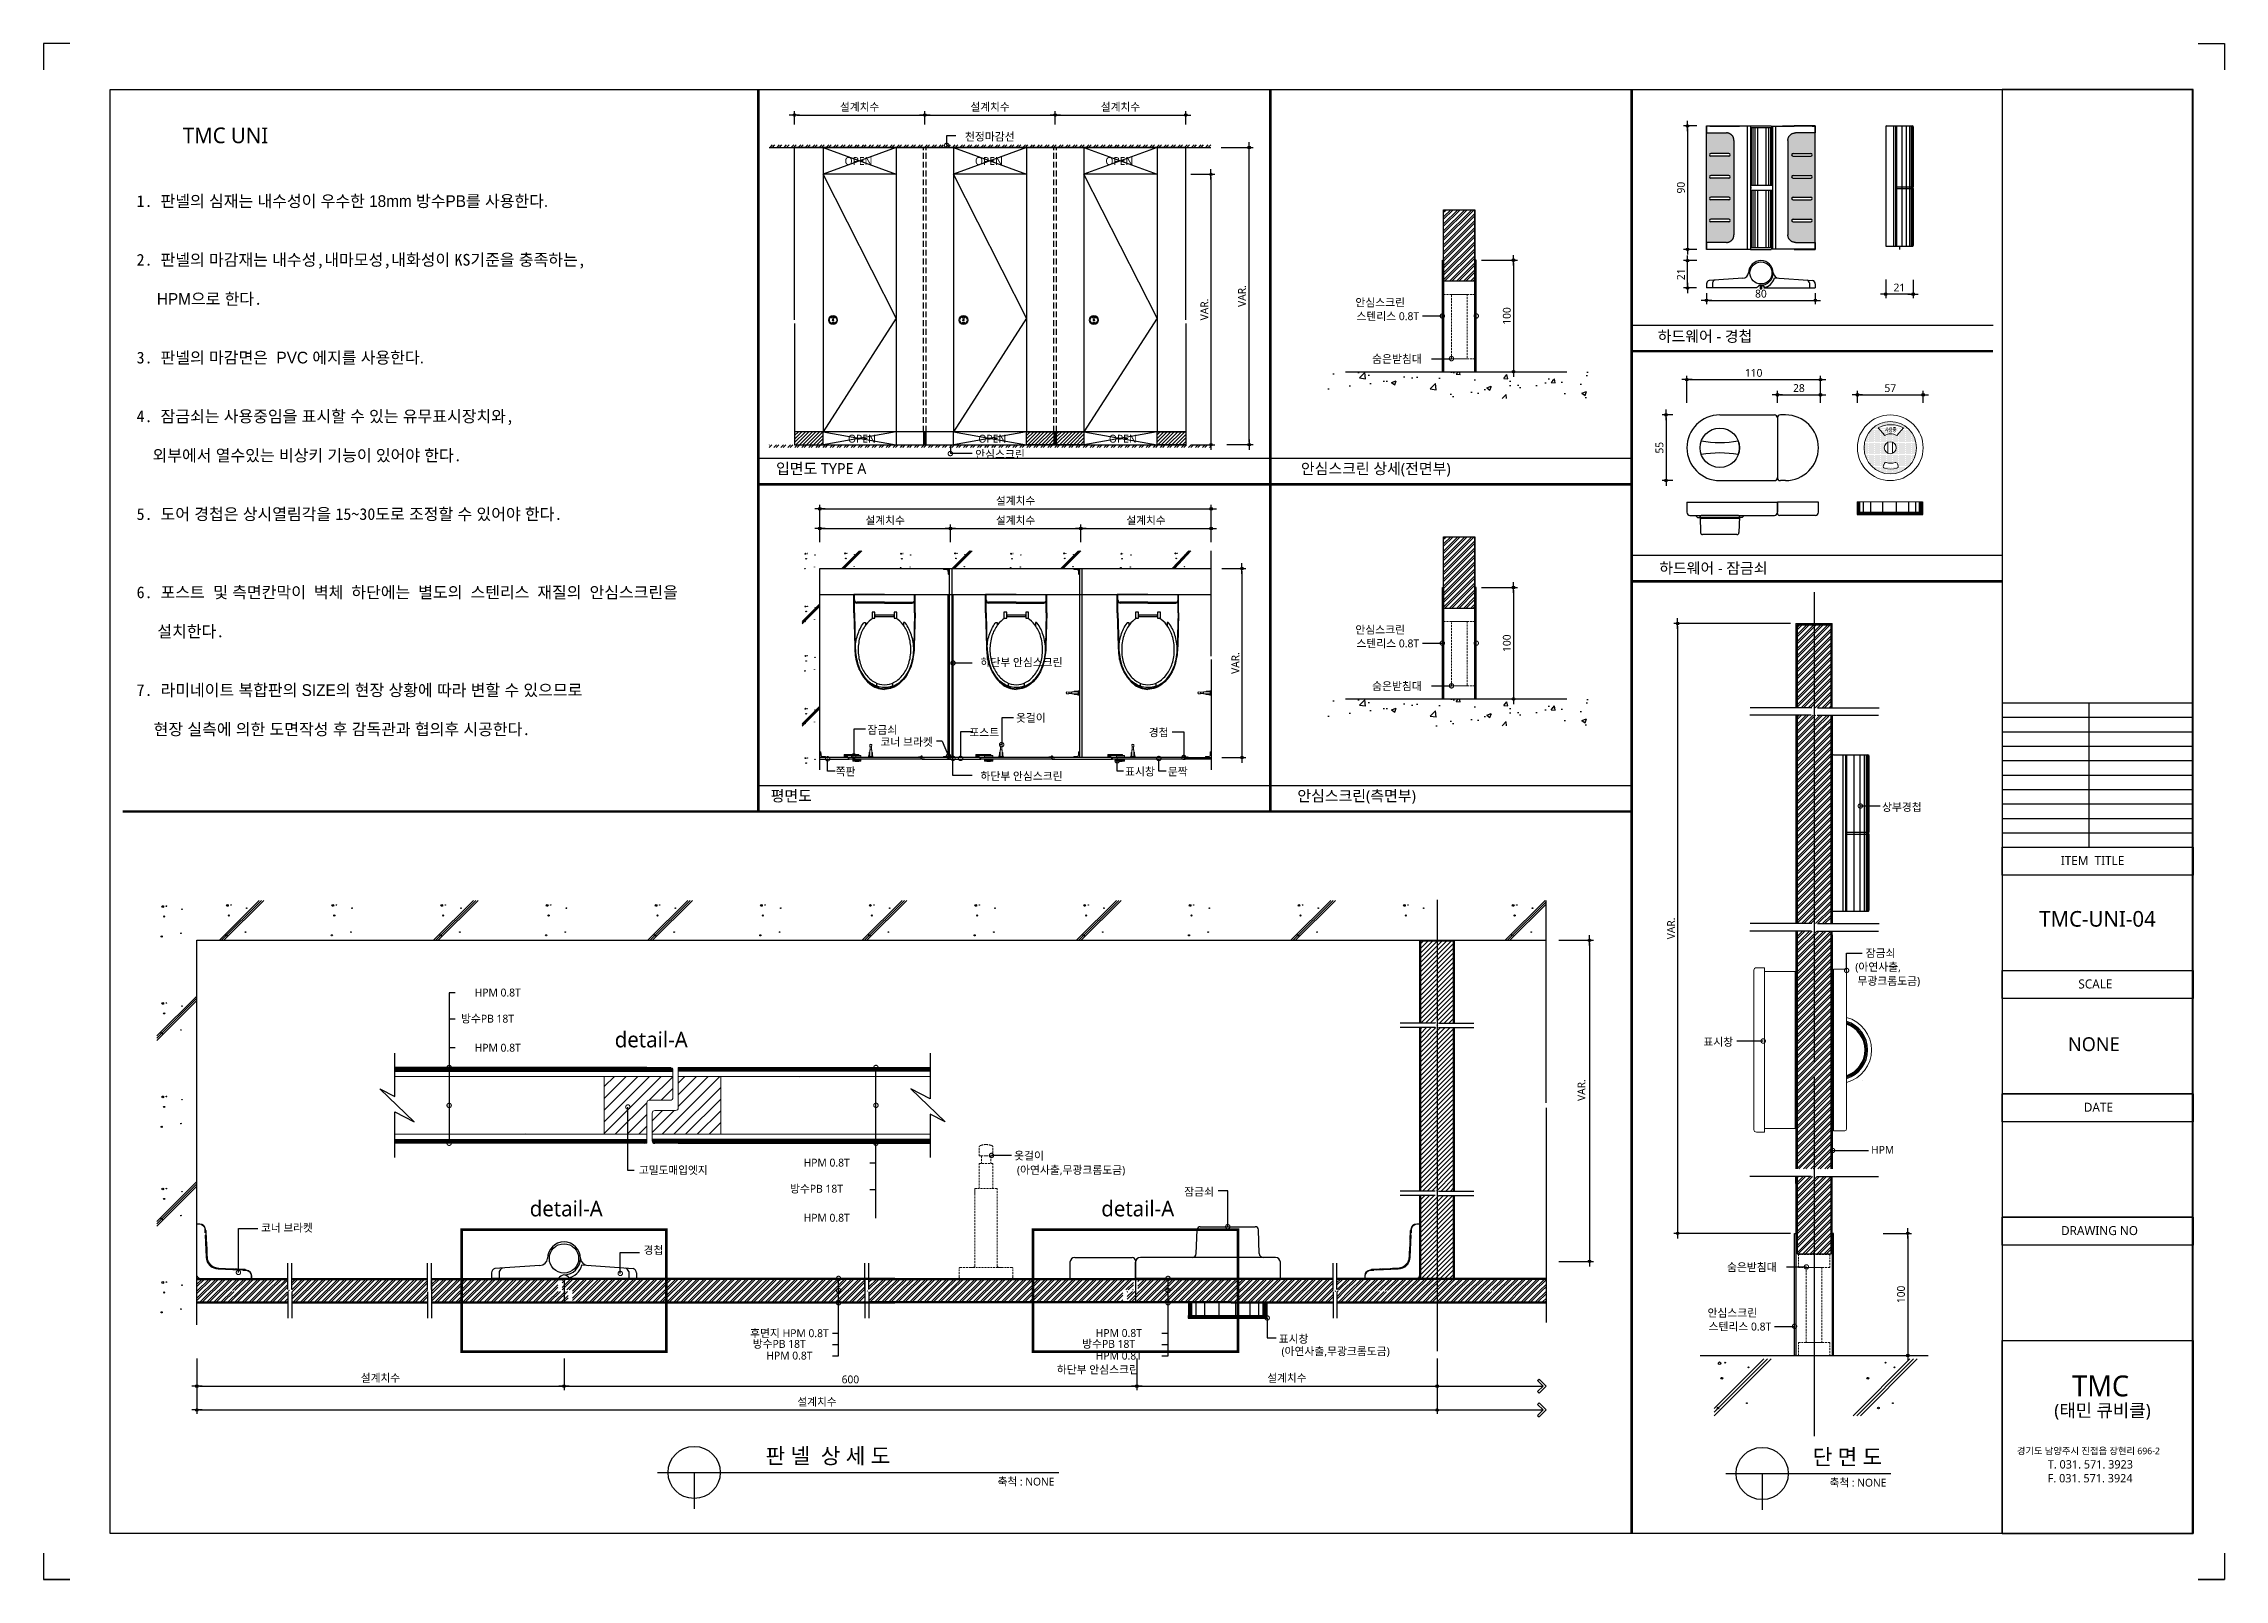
# Model space of a CAD drawing. Extents: x -255 to 8105, y -176 to 5714.
import ezdxf
from ezdxf.enums import TextEntityAlignment as Align

# ---------------------------------------------------------------- set-up
doc = ezdxf.new("R2010")
doc.units = 0
doc.header["$LTSCALE"] = 30
doc.linetypes.add('CEN', pattern=[62, 60, -1, 0, -1])
doc.linetypes.add('HIDDEN', pattern=[0.375, 0.25, -0.125])
doc.layers.get('0').update_dxf_attribs({"linetype": 'CONTINUOUS'})
doc.layers.get('DEFPOINTS').update_dxf_attribs({"linetype": 'CONTINUOUS'})
for name, color, linetype in [('02---제품선', 4, 'CONTINUOUS'), ('0_toilet', 6, 'CONTINUOUS'), ('C', 2, 'CONTINUOUS'), ('curior-0Line', 252, 'CONTINUOUS'), ('DIM', 7, 'CONTINUOUS'), ('HAT', 8, 'CONTINUOUS'), ('HID', 9, 'HIDDEN'), ('jac text', 7, 'CONTINUOUS'), ('jc panel', 4, 'CONTINUOUS'), ('TIT', 3, 'CONTINUOUS'), ('경첩', 4, 'CONTINUOUS'), ('문자', 3, 'CONTINUOUS'), ('부자재', 4, 'CONTINUOUS'), ('옷걸이', 4, 'CONTINUOUS'), ('잠금쇠(회전형)', 4, 'CONTINUOUS'), ('중심선', 1, 'CEN'), ('치수', 1, 'CONTINUOUS'), ('판넬', 2, 'CONTINUOUS'), ('해치', 8, 'CONTINUOUS')]:
    doc.layers.add(name, color=color, linetype=linetype)
doc.styles.add('HDW', font='gulim.ttc')
doc.styles.add('돋움', font='malgun.ttf')
doc.dimstyles.new('10', dxfattribs={"dimscale": 10, "dimtxt": 3, "dimasz": 1, "dimexe": 1.5, "dimexo": 2, "dimgap": 1, "dimtad": 1, "dimdec": 0, "dimlunit": 6, "dimtxsty": '돋움', "dimblk": 'DIMDOT', "dimcen": -1, "dimdle": 1.5, "dimclrt": 3, "dimazin": 3, "dimtfac": 1, "dimtdec": 0, "dimtix": 1, "dimtmove": 2, "dimatfit": 3, "dimldrblk": 'DIMDOT', "dimarcsym": 0})
pattern_1 = [(45, (-192504.132, -183852.349), (-13.4703842, 13.4703842), []), (45, (-192495.151, -183852.349), (-13.4703842, 13.4703842), [])]
pattern_2 = [(45, (37379.286, 7062.999), (-13.47038, 13.47038), []), (45, (37388.266, 7062.999), (-13.47038, 13.47038), [])]
pattern_3 = [(45, (37673.655, 0), (-22.45064, 22.45064), [])]
pattern_4 = [(45, (29313.655, 0), (-13.470384, 13.470384), []), (45, (29322.636, 0), (-13.470384, 13.470384), [])]

# ---------------------------------------------------------------- blocks, each defined once
blk = doc.blocks.new('DIMDOT')
at = {"linetype": 'Continuous'}
blk.add_line((-2, 0), (2, 0), dxfattribs=at)
for radius in [0.5, 0.25]:
    blk.add_circle((0, 0), radius, dxfattribs=at)
blk = doc.blocks.new('*D555')
at = {"layer": 'DEFPOINTS', "color": 0}
for p in [(40757.5, 12678.9), (40257.5, 12622.6), (40757.5, 12622.6)]:
    blk.add_point(p, dxfattribs=at)
at = {"layer": 'DIM', "color": 0, "lineweight": -2, "ltscale": 10}
for p, q in [((40257.5, 12642.6), (40257.5, 12693.9)), ((40267.5, 12678.9), (40747.5, 12678.9)), ((40757.5, 12642.6), (40757.5, 12693.9))]:
    blk.add_line(p, q, dxfattribs=at)
at = {"layer": 'DIM', "color": 0, "lineweight": -2, "xscale": 10, "yscale": 10, "zscale": 10, "rotation": 180}
blk.add_blockref('DIMDOT', (40257.5, 12678.9), dxfattribs=at)
at = {"layer": 'DIM', "color": 0, "lineweight": -2, "xscale": 10, "yscale": 10, "zscale": 10}
blk.add_blockref('DIMDOT', (40757.5, 12678.9), dxfattribs=at)
at = {"layer": 'DIM', "color": 3, "insert": (40507.5, 12708.6), "char_height": 30, "attachment_point": 5, "style": '돋움'}
blk.add_mtext('설계치수', dxfattribs=at)
blk = doc.blocks.new('*D556')
at = {"layer": 'DEFPOINTS', "color": 0}
for p in [(41257.5, 12678.9), (40757.5, 12622.6), (41257.5, 12622.6)]:
    blk.add_point(p, dxfattribs=at)
at = {"layer": 'DIM', "color": 0, "lineweight": -2, "ltscale": 10}
for p, q in [((40757.5, 12642.6), (40757.5, 12693.9)), ((40767.5, 12678.9), (41247.5, 12678.9)), ((41257.5, 12642.6), (41257.5, 12693.9))]:
    blk.add_line(p, q, dxfattribs=at)
at = {"layer": 'DIM', "color": 0, "lineweight": -2, "xscale": 10, "yscale": 10, "zscale": 10, "rotation": 180}
blk.add_blockref('DIMDOT', (40757.5, 12678.9), dxfattribs=at)
at = {"layer": 'DIM', "color": 0, "lineweight": -2, "xscale": 10, "yscale": 10, "zscale": 10}
blk.add_blockref('DIMDOT', (41257.5, 12678.9), dxfattribs=at)
at = {"layer": 'DIM', "color": 3, "insert": (41007.5, 12708.6), "char_height": 30, "attachment_point": 5, "style": '돋움'}
blk.add_mtext('설계치수', dxfattribs=at)
blk = doc.blocks.new('*D557')
at = {"layer": 'DEFPOINTS', "color": 0}
for p in [(41757.5, 12678.9), (41257.5, 12622.6), (41757.5, 12622.6)]:
    blk.add_point(p, dxfattribs=at)
at = {"layer": 'DIM', "color": 0, "lineweight": -2, "ltscale": 10}
for p, q in [((41257.5, 12642.6), (41257.5, 12693.9)), ((41267.5, 12678.9), (41747.5, 12678.9)), ((41757.5, 12642.6), (41757.5, 12693.9))]:
    blk.add_line(p, q, dxfattribs=at)
at = {"layer": 'DIM', "color": 0, "lineweight": -2, "xscale": 10, "yscale": 10, "zscale": 10, "rotation": 180}
blk.add_blockref('DIMDOT', (41257.5, 12678.9), dxfattribs=at)
at = {"layer": 'DIM', "color": 0, "lineweight": -2, "xscale": 10, "yscale": 10, "zscale": 10}
blk.add_blockref('DIMDOT', (41757.5, 12678.9), dxfattribs=at)
at = {"layer": 'DIM', "color": 3, "insert": (41507.5, 12708.6), "char_height": 30, "attachment_point": 5, "style": '돋움'}
blk.add_mtext('설계치수', dxfattribs=at)
blk = doc.blocks.new('*D558')
at = {"layer": 'DEFPOINTS', "color": 0}
for p in [(41757.5, 12451.8), (41757.5, 11414.7), (41854.4, 11414.7)]:
    blk.add_point(p, dxfattribs=at)
at = {"layer": 'DIM', "color": 0, "lineweight": -2, "ltscale": 10}
for p, q in [((41777.5, 12451.8), (41869.4, 12451.8)), ((41854.4, 12441.8), (41854.4, 11424.7)), ((41777.5, 11414.7), (41869.4, 11414.7))]:
    blk.add_line(p, q, dxfattribs=at)
at = {"layer": 'DIM', "color": 0, "lineweight": -2, "xscale": 10, "yscale": 10, "zscale": 10}
for p, rotation in [((41854.4, 12451.8), 90), ((41854.4, 11414.7), 270)]:
    blk.add_blockref('DIMDOT', p, dxfattribs=dict(at, rotation=rotation))
at = {"layer": 'DIM', "color": 3, "insert": (41829.2, 11933.3), "char_height": 30, "attachment_point": 5, "rotation": 90, "style": '돋움'}
blk.add_mtext('VAR.', dxfattribs=at)
blk = doc.blocks.new('*D559')
at = {"layer": 'DEFPOINTS', "color": 0}
for p in [(41876.4, 10939.8), (41876.4, 10214.8), (41973.3, 10214.8)]:
    blk.add_point(p, dxfattribs=at)
at = {"layer": 'DIM', "color": 0, "lineweight": -2, "ltscale": 10}
for p, q in [((41896.4, 10939.8), (41988.3, 10939.8)), ((41973.3, 10929.8), (41973.3, 10224.8)), ((41896.4, 10214.8), (41988.3, 10214.8))]:
    blk.add_line(p, q, dxfattribs=at)
at = {"layer": 'DIM', "color": 0, "lineweight": -2, "xscale": 10, "yscale": 10, "zscale": 10}
for p, rotation in [((41973.3, 10939.8), 90), ((41973.3, 10214.8), 270)]:
    blk.add_blockref('DIMDOT', p, dxfattribs=dict(at, rotation=rotation))
at = {"layer": 'DIM', "color": 3, "insert": (41948.1, 10577.3), "char_height": 30, "attachment_point": 5, "rotation": 90, "style": '돋움'}
blk.add_mtext('VAR.', dxfattribs=at)
blk = doc.blocks.new('_DOTSMALL')
at = {"color": 0, "linetype": 'ByBlock', "const_width": 0.5}
blk.add_lwpolyline([(-0.0625, 0, 1), (0.0625, 0, 1)], format="xyb", close=True, dxfattribs=at)
blk = doc.blocks.new('A$C63EC304E')
at = {"layer": '치수', "color": 1, "xscale": 2.5, "yscale": 2.5, "zscale": 2.5, "rotation": 234.3098741996962}
blk.add_blockref('_DOTSMALL', (0.31, 0.31), dxfattribs=at)
blk = doc.blocks.new('A$C2BC9653E')
at = {"layer": '치수', "xscale": 0.3333333333333333, "yscale": 0.3333333333333333, "zscale": 0.3333333333333333}
blk.add_blockref('A$C63EC304E', (0, 0), dxfattribs=at)
blk = doc.blocks.new('A$C7FC71301')
at = {"layer": '치수', "rotation": 180}
blk.add_blockref('A$C2BC9653E', (0.21, 0.21), dxfattribs=at)
blk = doc.blocks.new('A$C4A20372B')
at = {"layer": '치수'}
blk.add_blockref('A$C7FC71301', (0, 0), dxfattribs=at)
blk = doc.blocks.new('A$C566469F5')
at = {"layer": '치수'}
blk.add_blockref('A$C4A20372B', (0, 0), dxfattribs=at)
blk = doc.blocks.new('A$C7E317CD4')
at = {"layer": '해치', "xscale": 2, "yscale": 2, "zscale": 2}
blk.add_blockref('A$C566469F5', (0, 0), dxfattribs=at)
blk = doc.blocks.new('A$C601D7F27')
at = {"layer": '치수'}
blk.add_blockref('A$C7E317CD4', (0, 0), dxfattribs=at)
blk = doc.blocks.new('A$C38802C08')
at = {"layer": '치수'}
blk.add_blockref('A$C601D7F27', (0, 0), dxfattribs=at)
blk = doc.blocks.new('*D560')
at = {"layer": 'DEFPOINTS', "color": 0}
for p in [(41855.4, 11093.4), (41355.4, 11020.3), (41855.4, 11020.3)]:
    blk.add_point(p, dxfattribs=at)
at = {"layer": 'DIM', "color": 0, "lineweight": -2, "ltscale": 10}
for p, q in [((41355.4, 11040.3), (41355.4, 11108.4)), ((41365.4, 11093.4), (41845.4, 11093.4)), ((41855.4, 11040.3), (41855.4, 11108.4))]:
    blk.add_line(p, q, dxfattribs=at)
at = {"layer": 'DIM', "color": 0, "lineweight": -2, "xscale": 10, "yscale": 10, "zscale": 10, "rotation": 180}
blk.add_blockref('DIMDOT', (41355.4, 11093.4), dxfattribs=at)
at = {"layer": 'DIM', "color": 0, "lineweight": -2, "xscale": 10, "yscale": 10, "zscale": 10}
blk.add_blockref('DIMDOT', (41855.4, 11093.4), dxfattribs=at)
at = {"layer": 'DIM', "color": 3, "insert": (41605.4, 11123), "char_height": 30, "attachment_point": 5, "style": '돋움'}
blk.add_mtext('설계치수', dxfattribs=at)
blk = doc.blocks.new('*D561')
at = {"layer": 'DEFPOINTS', "color": 0}
for p in [(41855.4, 11168.7), (40355.4, 11020.3), (41855.4, 11020.3)]:
    blk.add_point(p, dxfattribs=at)
at = {"layer": 'DIM', "color": 0, "lineweight": -2, "ltscale": 10}
for p, q in [((40355.4, 11040.3), (40355.4, 11183.7)), ((40365.4, 11168.7), (41845.4, 11168.7)), ((41855.4, 11040.3), (41855.4, 11183.7))]:
    blk.add_line(p, q, dxfattribs=at)
at = {"layer": 'DIM', "color": 0, "lineweight": -2, "xscale": 10, "yscale": 10, "zscale": 10, "rotation": 180}
blk.add_blockref('DIMDOT', (40355.4, 11168.7), dxfattribs=at)
at = {"layer": 'DIM', "color": 0, "lineweight": -2, "xscale": 10, "yscale": 10, "zscale": 10}
blk.add_blockref('DIMDOT', (41855.4, 11168.7), dxfattribs=at)
at = {"layer": 'DIM', "color": 3, "insert": (41105.4, 11198.4), "char_height": 30, "attachment_point": 5, "style": '돋움'}
blk.add_mtext('설계치수', dxfattribs=at)
blk = doc.blocks.new('*D562')
at = {"layer": 'DEFPOINTS', "color": 0}
for p in [(41355.4, 11093.4), (40855.4, 11020.3), (41355.4, 11020.3)]:
    blk.add_point(p, dxfattribs=at)
at = {"layer": 'DIM', "color": 0, "lineweight": -2, "ltscale": 10}
for p, q in [((40855.4, 11040.3), (40855.4, 11108.4)), ((40865.4, 11093.4), (41345.4, 11093.4)), ((41355.4, 11040.3), (41355.4, 11108.4))]:
    blk.add_line(p, q, dxfattribs=at)
at = {"layer": 'DIM', "color": 0, "lineweight": -2, "xscale": 10, "yscale": 10, "zscale": 10, "rotation": 180}
blk.add_blockref('DIMDOT', (40855.4, 11093.4), dxfattribs=at)
at = {"layer": 'DIM', "color": 0, "lineweight": -2, "xscale": 10, "yscale": 10, "zscale": 10}
blk.add_blockref('DIMDOT', (41355.4, 11093.4), dxfattribs=at)
at = {"layer": 'DIM', "color": 3, "insert": (41105.4, 11123), "char_height": 30, "attachment_point": 5, "style": '돋움'}
blk.add_mtext('설계치수', dxfattribs=at)
blk = doc.blocks.new('*D563')
at = {"layer": 'DEFPOINTS', "color": 0}
for p in [(40855.4, 11093.4), (40355.4, 11020.3), (40855.4, 11020.3)]:
    blk.add_point(p, dxfattribs=at)
at = {"layer": 'DIM', "color": 0, "lineweight": -2, "ltscale": 10}
for p, q in [((40355.4, 11040.3), (40355.4, 11108.4)), ((40365.4, 11093.4), (40845.4, 11093.4)), ((40855.4, 11040.3), (40855.4, 11108.4))]:
    blk.add_line(p, q, dxfattribs=at)
at = {"layer": 'DIM', "color": 0, "lineweight": -2, "xscale": 10, "yscale": 10, "zscale": 10, "rotation": 180}
blk.add_blockref('DIMDOT', (40355.4, 11093.4), dxfattribs=at)
at = {"layer": 'DIM', "color": 0, "lineweight": -2, "xscale": 10, "yscale": 10, "zscale": 10}
blk.add_blockref('DIMDOT', (40855.4, 11093.4), dxfattribs=at)
at = {"layer": 'DIM', "color": 3, "insert": (40605.4, 11123), "char_height": 30, "attachment_point": 5, "style": '돋움'}
blk.add_mtext('설계치수', dxfattribs=at)
blk = doc.blocks.new('*D564')
at = {"layer": 'DEFPOINTS', "color": 0}
for p in [(37967.1, 7930), (39374.2, 7930), (39374.2, 7804.3)]:
    blk.add_point(p, dxfattribs=at)
at = {"layer": 'DIM', "color": 0, "lineweight": -2, "ltscale": 10}
for p, q in [((37967.1, 7910), (37967.1, 7789.3)), ((39374.2, 7910), (39374.2, 7789.3)), ((37977.1, 7804.3), (39364.2, 7804.3))]:
    blk.add_line(p, q, dxfattribs=at)
at = {"layer": 'DIM', "color": 0, "lineweight": -2, "xscale": 10, "yscale": 10, "zscale": 10, "rotation": 180}
blk.add_blockref('DIMDOT', (37967.1, 7804.3), dxfattribs=at)
at = {"layer": 'DIM', "color": 0, "lineweight": -2, "xscale": 10, "yscale": 10, "zscale": 10}
blk.add_blockref('DIMDOT', (39374.2, 7804.3), dxfattribs=at)
at = {"layer": 'DIM', "color": 3, "insert": (38670.6, 7833.9), "char_height": 30, "attachment_point": 5, "style": '돋움'}
blk.add_mtext('설계치수', dxfattribs=at)
blk = doc.blocks.new('*D565')
at = {"layer": 'DEFPOINTS', "color": 0}
for p in [(37967.1, 7930), (42721, 7930), (42721, 7712.8)]:
    blk.add_point(p, dxfattribs=at)
at = {"layer": 'DIM', "color": 0, "lineweight": -2, "ltscale": 10}
for p, q in [((37967.1, 7910), (37967.1, 7697.8)), ((42721, 7910), (42721, 7697.8)), ((37977.1, 7712.8), (42711, 7712.8))]:
    blk.add_line(p, q, dxfattribs=at)
at = {"layer": 'DIM', "color": 0, "lineweight": -2, "xscale": 10, "yscale": 10, "zscale": 10, "rotation": 180}
blk.add_blockref('DIMDOT', (37967.1, 7712.8), dxfattribs=at)
at = {"layer": 'DIM', "color": 0, "lineweight": -2, "xscale": 10, "yscale": 10, "zscale": 10}
blk.add_blockref('DIMDOT', (42721, 7712.8), dxfattribs=at)
at = {"layer": 'DIM', "color": 3, "insert": (40344, 7742.5), "char_height": 30, "attachment_point": 5, "style": '돋움'}
blk.add_mtext('설계치수', dxfattribs=at)
blk = doc.blocks.new('*D566')
at = {"layer": 'DEFPOINTS', "color": 0}
for p in [(41570.1, 7930), (42721, 7930), (42721, 7804.3)]:
    blk.add_point(p, dxfattribs=at)
at = {"layer": 'DIM', "color": 0, "lineweight": -2, "ltscale": 10}
for p, q in [((41570.1, 7910), (41570.1, 7789.3)), ((42721, 7910), (42721, 7789.3)), ((41580.1, 7804.3), (42711, 7804.3))]:
    blk.add_line(p, q, dxfattribs=at)
at = {"layer": 'DIM', "color": 0, "lineweight": -2, "xscale": 10, "yscale": 10, "zscale": 10, "rotation": 180}
blk.add_blockref('DIMDOT', (41570.1, 7804.3), dxfattribs=at)
at = {"layer": 'DIM', "color": 0, "lineweight": -2, "xscale": 10, "yscale": 10, "zscale": 10}
blk.add_blockref('DIMDOT', (42721, 7804.3), dxfattribs=at)
at = {"layer": 'DIM', "color": 3, "insert": (42145.5, 7833.9), "char_height": 30, "attachment_point": 5, "style": '돋움'}
blk.add_mtext('설계치수', dxfattribs=at)
blk = doc.blocks.new('*D567')
at = {"layer": 'DEFPOINTS', "color": 0}
for p in [(39374.2, 7930), (41570.1, 7930), (41570.1, 7804.3)]:
    blk.add_point(p, dxfattribs=at)
at = {"layer": 'DIM', "color": 0, "lineweight": -2, "ltscale": 10}
for p, q in [((39374.2, 7910), (39374.2, 7789.3)), ((41570.1, 7910), (41570.1, 7789.3)), ((39384.2, 7804.3), (41560.1, 7804.3))]:
    blk.add_line(p, q, dxfattribs=at)
at = {"layer": 'DIM', "color": 0, "lineweight": -2, "xscale": 10, "yscale": 10, "zscale": 10, "rotation": 180}
blk.add_blockref('DIMDOT', (39374.2, 7804.3), dxfattribs=at)
at = {"layer": 'DIM', "color": 0, "lineweight": -2, "xscale": 10, "yscale": 10, "zscale": 10}
blk.add_blockref('DIMDOT', (41570.1, 7804.3), dxfattribs=at)
at = {"layer": 'DIM', "color": 3, "insert": (40472.1, 7829.8), "char_height": 30, "attachment_point": 5, "style": '돋움'}
blk.add_mtext('600', dxfattribs=at)
blk = doc.blocks.new('A$C06B31977')
for p, q in [((1.26, 11.06), (1.26, 21.17)), ((1.26, 10.11), (1.26, 0))]:
    blk.add_line(p, q)
blk = doc.blocks.new('*D568')
at = {"layer": 'DEFPOINTS', "color": 0}
for p in [(43167.8, 9514.2), (43167.8, 8282.8), (43305.6, 8282.8)]:
    blk.add_point(p, dxfattribs=at)
at = {"layer": 'DIM', "color": 0, "lineweight": -2, "ltscale": 10}
for p, q in [((43187.8, 9514.2), (43320.6, 9514.2)), ((43305.6, 9504.2), (43305.6, 8292.8)), ((43187.8, 8282.8), (43320.6, 8282.8))]:
    blk.add_line(p, q, dxfattribs=at)
at = {"layer": 'DIM', "color": 0, "lineweight": -2, "xscale": 10, "yscale": 10, "zscale": 10}
for p, rotation in [((43305.6, 9514.2), 90), ((43305.6, 8282.8), 270)]:
    blk.add_blockref('DIMDOT', p, dxfattribs=dict(at, rotation=rotation))
at = {"layer": 'DIM', "color": 3, "insert": (43274.8, 8939.4), "char_height": 30, "attachment_point": 5, "rotation": 90, "style": '돋움'}
blk.add_mtext('VAR.', dxfattribs=at)
blk = doc.blocks.new('A$C13EB2441')
for p, q in [((0.84, 7.37), (0.84, 14.11)), ((0.84, 6.74), (0.84, 0))]:
    blk.add_line(p, q)
blk = doc.blocks.new('*D569')
at = {"layer": 'DEFPOINTS', "color": 0}
for p in [(44190.8, 11664.3), (43678.8, 11555.7), (44190.8, 11555.7)]:
    blk.add_point(p, dxfattribs=at)
at = {"layer": 'DIM', "color": 0, "lineweight": -2, "ltscale": 10}
for p, q in [((43678.8, 11575.7), (43678.8, 11679.3)), ((43688.8, 11664.3), (44180.8, 11664.3)), ((44190.8, 11575.7), (44190.8, 11679.3))]:
    blk.add_line(p, q, dxfattribs=at)
at = {"layer": 'DIM', "color": 0, "lineweight": -2, "xscale": 10, "yscale": 10, "zscale": 10, "rotation": 180}
blk.add_blockref('DIMDOT', (43678.8, 11664.3), dxfattribs=at)
at = {"layer": 'DIM', "color": 0, "lineweight": -2, "xscale": 10, "yscale": 10, "zscale": 10}
blk.add_blockref('DIMDOT', (44190.8, 11664.3), dxfattribs=at)
at = {"layer": 'DIM', "color": 3, "insert": (43934.8, 11689.9), "char_height": 30, "attachment_point": 5, "style": '돋움'}
blk.add_mtext('110', dxfattribs=at)
blk = doc.blocks.new('*D570')
at = {"layer": 'DEFPOINTS', "color": 0}
for p in [(44025.8, 11555.7), (44190.8, 11606.3), (44190.8, 11555.7)]:
    blk.add_point(p, dxfattribs=at)
at = {"layer": 'DIM', "color": 0, "lineweight": -2, "ltscale": 10}
for p, q in [((44025.8, 11575.7), (44025.8, 11621.3)), ((44190.8, 11575.7), (44190.8, 11621.3)), ((44035.8, 11606.3), (44180.8, 11606.3))]:
    blk.add_line(p, q, dxfattribs=at)
at = {"layer": 'DIM', "color": 0, "lineweight": -2, "xscale": 10, "yscale": 10, "zscale": 10, "rotation": 180}
blk.add_blockref('DIMDOT', (44025.8, 11606.3), dxfattribs=at)
at = {"layer": 'DIM', "color": 0, "lineweight": -2, "xscale": 10, "yscale": 10, "zscale": 10}
blk.add_blockref('DIMDOT', (44190.8, 11606.3), dxfattribs=at)
at = {"layer": 'DIM', "color": 3, "insert": (44108.3, 11631.8), "char_height": 30, "attachment_point": 5, "style": '돋움'}
blk.add_mtext('28', dxfattribs=at)
blk = doc.blocks.new('*D571')
at = {"layer": 'DEFPOINTS', "color": 0}
for p in [(44332.5, 11555.7), (44584.5, 11606.3), (44584.5, 11555.7)]:
    blk.add_point(p, dxfattribs=at)
at = {"layer": 'DIM', "color": 0, "lineweight": -2, "ltscale": 10}
for p, q in [((44332.5, 11575.7), (44332.5, 11621.3)), ((44584.5, 11575.7), (44584.5, 11621.3)), ((44342.5, 11606.3), (44574.5, 11606.3))]:
    blk.add_line(p, q, dxfattribs=at)
at = {"layer": 'DIM', "color": 0, "lineweight": -2, "xscale": 10, "yscale": 10, "zscale": 10, "rotation": 180}
blk.add_blockref('DIMDOT', (44332.5, 11606.3), dxfattribs=at)
at = {"layer": 'DIM', "color": 0, "lineweight": -2, "xscale": 10, "yscale": 10, "zscale": 10}
blk.add_blockref('DIMDOT', (44584.5, 11606.3), dxfattribs=at)
at = {"layer": 'DIM', "color": 3, "insert": (44458.5, 11631.6), "char_height": 30, "attachment_point": 5, "style": '돋움'}
blk.add_mtext('57', dxfattribs=at)
blk = doc.blocks.new('*D572')
at = {"layer": 'DEFPOINTS', "color": 0}
for p in [(43736.5, 12637), (43681.4, 12163.9), (43736.5, 12163.9)]:
    blk.add_point(p, dxfattribs=at)
at = {"layer": 'DIM', "color": 0, "lineweight": -2, "ltscale": 10}
for p, q in [((43716.5, 12637), (43666.4, 12637)), ((43681.4, 12627), (43681.4, 12173.9)), ((43716.5, 12163.9), (43666.4, 12163.9))]:
    blk.add_line(p, q, dxfattribs=at)
at = {"layer": 'DIM', "color": 0, "lineweight": -2, "xscale": 10, "yscale": 10, "zscale": 10}
for p, rotation in [((43681.4, 12637), 90), ((43681.4, 12163.9), 270)]:
    blk.add_blockref('DIMDOT', p, dxfattribs=dict(at, rotation=rotation))
at = {"layer": 'DIM', "color": 3, "insert": (43655.9, 12400.5), "char_height": 30, "attachment_point": 5, "rotation": 90, "style": '돋움'}
blk.add_mtext('90', dxfattribs=at)
blk = doc.blocks.new('*D573')
at = {"layer": 'DEFPOINTS', "color": 0}
for p in [(43754.1, 12015.7), (44171.1, 12015.7), (44171.1, 11968.3)]:
    blk.add_point(p, dxfattribs=at)
at = {"layer": 'DIM', "color": 0, "lineweight": -2, "ltscale": 10}
for p, q in [((43754.1, 11995.7), (43754.1, 11953.3)), ((43764.1, 11968.3), (44161.1, 11968.3)), ((44171.1, 11995.7), (44171.1, 11953.3))]:
    blk.add_line(p, q, dxfattribs=at)
at = {"layer": 'DIM', "color": 0, "lineweight": -2, "xscale": 10, "yscale": 10, "zscale": 10, "rotation": 180}
blk.add_blockref('DIMDOT', (43754.1, 11968.3), dxfattribs=at)
at = {"layer": 'DIM', "color": 0, "lineweight": -2, "xscale": 10, "yscale": 10, "zscale": 10}
blk.add_blockref('DIMDOT', (44171.1, 11968.3), dxfattribs=at)
at = {"layer": 'DIM', "color": 3, "insert": (43962.6, 11993.8), "char_height": 30, "attachment_point": 5, "style": '돋움'}
blk.add_mtext('80', dxfattribs=at)
blk = doc.blocks.new('*D574')
at = {"layer": 'DEFPOINTS', "color": 0}
for p in [(43681.4, 12120.7), (43736.5, 12120.7), (43735.8, 12015.7)]:
    blk.add_point(p, dxfattribs=at)
at = {"layer": 'DIM', "color": 0, "lineweight": -2, "ltscale": 10}
for p, q in [((43716.5, 12120.7), (43666.4, 12120.7)), ((43681.4, 12025.7), (43681.4, 12110.7)), ((43715.8, 12015.7), (43666.4, 12015.7))]:
    blk.add_line(p, q, dxfattribs=at)
at = {"layer": 'DIM', "color": 0, "lineweight": -2, "xscale": 10, "yscale": 10, "zscale": 10}
for p, rotation in [((43681.4, 12120.7), 90), ((43681.4, 12015.7), 270)]:
    blk.add_blockref('DIMDOT', p, dxfattribs=dict(at, rotation=rotation))
at = {"layer": 'DIM', "color": 3, "insert": (43656.1, 12068.2), "char_height": 30, "attachment_point": 5, "rotation": 90, "style": '돋움'}
blk.add_mtext('21', dxfattribs=at)
blk = doc.blocks.new('*D575')
at = {"layer": 'DEFPOINTS', "color": 0}
for p in [(44440.9, 12067.9), (44545.9, 12067.1), (44440.9, 11992.2)]:
    blk.add_point(p, dxfattribs=at)
at = {"layer": 'DIM', "color": 0, "lineweight": -2, "ltscale": 10}
for p, q in [((44440.9, 12047.9), (44440.9, 11977.2)), ((44545.9, 12047.1), (44545.9, 11977.2)), ((44535.9, 11992.2), (44450.9, 11992.2))]:
    blk.add_line(p, q, dxfattribs=at)
at = {"layer": 'DIM', "color": 0, "lineweight": -2, "xscale": 10, "yscale": 10, "zscale": 10, "rotation": 180}
blk.add_blockref('DIMDOT', (44440.9, 11992.2), dxfattribs=at)
at = {"layer": 'DIM', "color": 0, "lineweight": -2, "xscale": 10, "yscale": 10, "zscale": 10}
blk.add_blockref('DIMDOT', (44545.9, 11992.2), dxfattribs=at)
at = {"layer": 'DIM', "color": 3, "insert": (44493.4, 12017.5), "char_height": 30, "attachment_point": 5, "style": '돋움'}
blk.add_mtext('21', dxfattribs=at)
blk = doc.blocks.new('A$C10E41893')
at = {"layer": '부자재'}
for p, q in [((6, 0), (6, 196)), ((123, 196), (6, 196)), ((123, 192), (6, 192)), ((55, 0), (55, 177)), ((61, 0), (61, 177)), ((6, 0), (6, -196)), ((55, 0), (55, -177)), ((61, 0), (61, -177)), ((123, -192), (6, -192)), ((123, -196), (6, -196))]:
    blk.add_line(p, q, dxfattribs=at)
for points in [[(123, 196, -0.012538), (123, 196), (335, 190, -0.055395), (445, 175, -0.154276), (577, 93, -0.179504), (612, 0, -0.179504)], [(123, 192, -0.012538), (123, 192), (335, 187, -0.055395), (444, 172, -0.154276), (574, 91, -0.179504), (608, 0, -0.179504)], [(157, -72, 0.089162), (200, -119, 0.085733), (270, -155, 0.075373), (359, -168, 0.075373), (447, -155, 0.085733), (517, -119, 0.106084), (567, -62, 0.126931), (583, 0, 0.126931), (567, 62, 0.106084), (517, 119, 0.085733), (447, 155, 0.075373), (359, 168, 0.075373), (270, 155, 0.085733), (200, 119, 0.089162), (157, 72)], [(572, 51), (589, 51), (589, 60, 0.021185), (583, 71, 0.106084), (528, 134, 0.085733), (453, 172, 0.075373), (359, 187, 0.075373), (265, 172, 0.085733), (189, 134, 0.007337), (184, 130), (184, 122), (205, 122)], [(123, -196, 0.012538), (123, -196), (335, -190, 0.055395), (445, -175, 0.154276), (577, -93, 0.179504), (612, 0, 0.179504)], [(123, -192, 0.012538), (123, -192), (335, -187, 0.055395), (444, -172, 0.154276), (574, -91, 0.179504), (608, 0, 0.179504)], [(589, -51, 0.090214), (598, 0, 0.090214), (589, 51, 0.106084)], [(572, -51), (589, -51), (589, -60, -0.021185), (583, -71, -0.106084), (528, -134, -0.085733), (453, -172, -0.075373), (359, -187, -0.075373), (265, -172, -0.085733), (189, -134, -0.007337), (184, -130), (184, -122), (205, -122)]]:
    blk.add_lwpolyline(points, format="xyb", dxfattribs=at)
blk.add_lwpolyline([(138, -61), (119, -61), (119, -79), (157, -79), (157, -61), (138, -61), (147, -61), (147, 61), (138, 61), (157, 61), (157, 79), (119, 79), (119, 61), (138, 61), (138, -61), (119, -61)], dxfattribs=at)
for centre, start, end in [((40, 177), 0, 90), ((46, 177), 0, 90), ((40, -177), 270, 0), ((46, -177), 270, 0)]:
    blk.add_arc(centre, 15, start, end, dxfattribs=at)
blk = doc.blocks.new('*D576')
at = {"layer": 'DEFPOINTS', "color": 0}
for p in [(43644.5, 11529.1), (43598.8, 11277.1), (43644.5, 11277.1)]:
    blk.add_point(p, dxfattribs=at)
at = {"layer": 'DIM', "color": 0, "lineweight": -2, "ltscale": 10}
for p, q in [((43624.5, 11529.1), (43583.8, 11529.1)), ((43598.8, 11519.1), (43598.8, 11287.1)), ((43624.5, 11277.1), (43583.8, 11277.1))]:
    blk.add_line(p, q, dxfattribs=at)
at = {"layer": 'DIM', "color": 0, "lineweight": -2, "xscale": 10, "yscale": 10, "zscale": 10}
for p, rotation in [((43598.8, 11529.1), 90), ((43598.8, 11277.1), 270)]:
    blk.add_blockref('DIMDOT', p, dxfattribs=dict(at, rotation=rotation))
at = {"layer": 'DIM', "color": 3, "insert": (43573.6, 11403.1), "char_height": 30, "attachment_point": 5, "rotation": 90, "style": '돋움'}
blk.add_mtext('55', dxfattribs=at)
blk = doc.blocks.new('*D577')
at = {"layer": 'DEFPOINTS', "color": 0}
for p in [(44096.3, 10729.1), (43643.4, 8390.1), (44096.3, 8390.1)]:
    blk.add_point(p, dxfattribs=at)
at = {"layer": 'DIM', "color": 0, "lineweight": -2, "ltscale": 10}
for p, q in [((44076.3, 10729.1), (43628.4, 10729.1)), ((43643.4, 10719.1), (43643.4, 8400.1)), ((44076.3, 8390.1), (43628.4, 8390.1))]:
    blk.add_line(p, q, dxfattribs=at)
at = {"layer": 'DIM', "color": 0, "lineweight": -2, "xscale": 10, "yscale": 10, "zscale": 10}
for p, rotation in [((43643.4, 10729.1), 90), ((43643.4, 8390.1), 270)]:
    blk.add_blockref('DIMDOT', p, dxfattribs=dict(at, rotation=rotation))
at = {"layer": 'DIM', "color": 3, "insert": (43618.2, 9559.6), "char_height": 30, "attachment_point": 5, "rotation": 90, "style": '돋움'}
blk.add_mtext('VAR.', dxfattribs=at)
blk = doc.blocks.new('*D578')
at = {"layer": 'DEFPOINTS', "color": 0}
for p in [(44410.9, 8390.2), (44410.9, 7921.9), (44525.3, 7921.9)]:
    blk.add_point(p, dxfattribs=at)
at = {"layer": 'DIM', "color": 0, "lineweight": -2, "ltscale": 10}
for p, q in [((44430.9, 8390.2), (44540.3, 8390.2)), ((44525.3, 8380.2), (44525.3, 7931.9)), ((44430.9, 7921.9), (44540.3, 7921.9))]:
    blk.add_line(p, q, dxfattribs=at)
at = {"layer": 'DIM', "color": 0, "lineweight": -2, "xscale": 10, "yscale": 10, "zscale": 10}
for p, rotation in [((44525.3, 8390.2), 90), ((44525.3, 7921.9), 270)]:
    blk.add_blockref('DIMDOT', p, dxfattribs=dict(at, rotation=rotation))
at = {"layer": 'DIM', "color": 3, "insert": (44499.7, 8156), "char_height": 30, "attachment_point": 5, "rotation": 90, "style": '돋움'}
blk.add_mtext('100', dxfattribs=at)
blk = doc.blocks.new('*D579')
at = {"layer": 'DEFPOINTS', "color": 0}
for p in [(42871.3, 10867.2), (42871.3, 10439.7), (43014.2, 10439.7)]:
    blk.add_point(p, dxfattribs=at)
at = {"layer": 'DIM', "color": 0, "lineweight": -2, "ltscale": 10}
for p, q in [((42891.3, 10867.2), (43029.2, 10867.2)), ((43014.2, 10857.2), (43014.2, 10449.7)), ((42891.3, 10439.7), (43029.2, 10439.7))]:
    blk.add_line(p, q, dxfattribs=at)
at = {"layer": 'DIM', "color": 0, "lineweight": -2, "xscale": 10, "yscale": 10, "zscale": 10}
for p, rotation in [((43014.2, 10867.2), 90), ((43014.2, 10439.7), 270)]:
    blk.add_blockref('DIMDOT', p, dxfattribs=dict(at, rotation=rotation))
at = {"layer": 'DIM', "color": 3, "insert": (42988.6, 10653.5), "char_height": 30, "attachment_point": 5, "rotation": 90, "style": '돋움'}
blk.add_mtext('100', dxfattribs=at)
blk = doc.blocks.new('*D580')
at = {"layer": 'DEFPOINTS', "color": 0}
for p in [(42871.3, 12122.1), (42871.3, 11694.6), (43014.2, 11694.6)]:
    blk.add_point(p, dxfattribs=at)
at = {"layer": 'DIM', "color": 0, "lineweight": -2, "ltscale": 10}
for p, q in [((42891.3, 12122.1), (43029.2, 12122.1)), ((43014.2, 12112.1), (43014.2, 11704.6)), ((42891.3, 11694.6), (43029.2, 11694.6))]:
    blk.add_line(p, q, dxfattribs=at)
at = {"layer": 'DIM', "color": 0, "lineweight": -2, "xscale": 10, "yscale": 10, "zscale": 10}
for p, rotation in [((43014.2, 12122.1), 90), ((43014.2, 11694.6), 270)]:
    blk.add_blockref('DIMDOT', p, dxfattribs=dict(at, rotation=rotation))
at = {"layer": 'DIM', "color": 3, "insert": (42988.6, 11908.4), "char_height": 30, "attachment_point": 5, "rotation": 90, "style": '돋움'}
blk.add_mtext('100', dxfattribs=at)
blk = doc.blocks.new('*D581')
at = {"layer": 'DEFPOINTS', "color": 0}
for p in [(41873.2, 12554.7), (42000.6, 12554.7), (41895.7, 11414.9)]:
    blk.add_point(p, dxfattribs=at)
at = {"layer": 'DIM', "color": 0, "lineweight": -2, "ltscale": 10}
for p, q in [((41893.2, 12554.7), (42015.6, 12554.7)), ((42000.6, 11424.9), (42000.6, 12544.7)), ((41915.7, 11414.9), (42015.6, 11414.9))]:
    blk.add_line(p, q, dxfattribs=at)
at = {"layer": 'DIM', "color": 0, "lineweight": -2, "xscale": 10, "yscale": 10, "zscale": 10}
for p, rotation in [((42000.6, 12554.7), 90), ((42000.6, 11414.9), 270)]:
    blk.add_blockref('DIMDOT', p, dxfattribs=dict(at, rotation=rotation))
at = {"layer": 'DIM', "color": 3, "insert": (41973.3, 11984.8), "char_height": 30, "attachment_point": 5, "rotation": 90, "style": '돋움'}
blk.add_mtext('VAR.', dxfattribs=at)
blk = doc.blocks.new('UNI-04', base_point=(37634, 7239))
h = blk.add_hatch()
h.set_pattern_fill('ANSI31', color=2, style=0)
h.set_pattern_definition([(45, (40851.8218, 10157.9053), (-2.245064, 2.245064), [])])
h.paths.add_polyline_path([(42871.3, 11906.3, -1), (42871.3, 11910.5), (42871.3, 12122.1), (42866.3, 12122.1), (42866.3, 11694.6), (42871.3, 11694.6)])
h.paths.add_polyline_path([(42741.3, 11906.3), (42741.3, 11694.6), (42746.3, 11694.6), (42746.3, 12122.1), (42741.3, 12122.1), (42741.3, 11910.5, -0.156999), (42742.5, 11910.1, -0.72861)])
h = blk.add_hatch()
h.set_pattern_fill('ANSI31', color=3, scale=3, angle=180)
h.set_pattern_definition([(225, (37575.794, 7062.999), (6.735192, -6.735192), [])])
h.paths.add_polyline_path([(40752.5, 11464.7), (40647.5, 11464.7), (40647.5, 11414.7), (40752.5, 11414.7)])
h.paths.add_polyline_path([(41252.5, 11464.7), (41147.5, 11464.7), (41147.5, 11414.7), (41252.5, 11414.7)])
h.paths.add_polyline_path([(41367.5, 11464.7), (41262.5, 11464.7), (41262.5, 11414.7), (41367.5, 11414.7)])
h.paths.add_polyline_path([(41647.5, 11464.7), (41757.5, 11464.7), (41757.5, 11414.7), (41647.5, 11414.7)])
h.paths.add_polyline_path([(40367.5, 11464.7), (40257.5, 11464.7), (40257.5, 11414.7), (40367.5, 11414.7)])
h.paths.add_polyline_path([(40752.5, 11464.7), (40647.5, 11464.7), (40647.5, 11414.7), (40752.5, 11414.7)])
h = blk.add_hatch()
h.set_pattern_fill('ANSI31', color=2, style=0)
h.set_pattern_definition([(45, (37575.7936, 7062.9986), (-2.245064, 2.245064), [])])
h.paths.add_polyline_path([(40762.5, 11464.7), (40752.5, 11464.7), (40752.5, 11414.7), (40762.5, 11414.7)])
h = blk.add_hatch()
h.set_pattern_fill('ANSI31', color=2, style=0)
h.set_pattern_definition([(45, (38075.7936, 7062.9986), (-2.245064, 2.245064), [])])
h.paths.add_polyline_path([(41262.5, 11464.7), (41252.5, 11464.7), (41252.5, 11414.7), (41262.5, 11414.7)])
h = blk.add_hatch()
h.set_pattern_fill('ANSI31', color=2, style=0)
h.set_pattern_definition([(45, (40851.8218, 8902.988), (-2.245064, 2.245064), [])])
h.paths.add_polyline_path([(42871.3, 10651.4, -1), (42871.3, 10655.5), (42871.3, 10867.2), (42866.3, 10867.2), (42866.3, 10439.7), (42871.3, 10439.7)])
h.paths.add_polyline_path([(42741.3, 10651.4), (42741.3, 10439.7), (42746.3, 10439.7), (42746.3, 10867.2), (42741.3, 10867.2), (42741.3, 10655.5, -0.156999), (42742.5, 10655.2, -0.72861)])
h = blk.add_hatch()
h.set_pattern_fill('STEEL', color=252)
h.set_pattern_definition([(45, (37647.5265, 6984.183), (-2.245064, 2.245064), []), (45, (37647.5265, 6985.7706), (-2.245064, 2.245064), [])])
h.paths.add_polyline_path([(39519.6, 9026.1), (38935.9, 9026.1, -0.414214), (38933.8, 9024.1), (38933.8, 9011.6), (39519.6, 9011.6)])
h.paths.add_polyline_path([(39781.6, 9026.1), (39691.6, 9026.1), (39519.6, 9026.1), (39519.6, 9011.6), (39791.6, 9011.6), (39791.6, 9016.1, 0.414214)])
h.paths.add_polyline_path([(38933.8, 9024.1), (38933.8, 9026.1), (38725.3, 9026.1), (38725.3, 9011.6), (38933.8, 9011.6)])
h.paths.add_polyline_path([(39691.6, 8750.3), (38933.8, 8750.3), (38933.8, 8737.8, -0.414214), (38935.9, 8735.7), (39689.6, 8735.7, -0.427305), (39691.6, 8737.9)])
h.paths.add_polyline_path([(38933.8, 8750.3), (38725.3, 8750.3), (38725.3, 8735.7), (38931.7, 8735.7, -0.156999), (38932.1, 8737, -0.241509), (38933.8, 8737.8)])
h.paths.add_polyline_path([(39984.2, 8750.3), (39712.2, 8750.3), (39712.2, 8745.7, 0.414214), (39722.2, 8735.7), (39812.2, 8735.7), (39984.2, 8735.7)])
h.paths.add_polyline_path([(40570, 8750.3), (39984.2, 8750.3), (39984.2, 8735.7), (40567.9, 8735.7, -0.414214), (40570, 8737.8)])
h.paths.add_polyline_path([(40570, 9024.1, -0.414214), (40567.9, 9026.1), (39812.2, 9026.1), (39812.2, 9011.6), (40570, 9011.6)])
h.paths.add_polyline_path([(40778.5, 9026.1), (40572.1, 9026.1, -0.156999), (40571.7, 9024.9, -0.241509), (40570, 9024.1), (40570, 9011.6), (40778.5, 9011.6)])
h.paths.add_polyline_path([(40778.5, 8750.3), (40570, 8750.3), (40570, 8737.8, -0.241509), (40571.7, 8737, -0.156999), (40572.1, 8735.7), (40778.5, 8735.7)])
h = blk.add_hatch()
h.set_pattern_fill('ANSI31', color=5, scale=10)
h.set_pattern_definition(pattern_3)
h.paths.add_polyline_path([(39781.6, 8900.7, 0.414214), (39791.6, 8910.7), (39791.6, 8991.6), (39528.8, 8991.6), (39528.8, 8770.3), (39691.6, 8770.3), (39691.6, 8890.7, -0.414214), (39701.6, 8900.7)])
h = blk.add_hatch()
h.set_pattern_fill('ANSI31', color=5, scale=10)
h.set_pattern_definition(pattern_3)
edge = h.paths.add_edge_path()
edge.add_line((39975, 8991.6), (39812.2, 8991.6))
edge.add_line((39812.2, 8991.6), (39812.2, 8871.2))
edge.add_arc((39802.2, 8871.2), 10, 270, 360, ccw=False)
edge.add_line((39802.2, 8861.2), (39722.2, 8861.2))
edge.add_arc((39722.2, 8851.2), 10, 90, 180)
edge.add_line((39712.2, 8851.2), (39712.2, 8770.3))
edge.add_line((39712.2, 8770.3), (39975, 8770.3))
edge.add_line((39975, 8770.3), (39975, 8991.6))
at = {"layer": 'HAT'}
h = blk.add_hatch(dxfattribs=at)
h.set_pattern_fill('ANSI32', color=256, scale=2, style=0)
h.set_pattern_definition([(45, (28921.424, 6921.522), (-13.470384, 13.470384), []), (45, (28930.404, 6921.522), (-13.470384, 13.470384), [])])
h.paths.add_polyline_path([(40160.8, 12564.5), (41854.4, 12564.5), (41854.4, 12554.5), (40160.8, 12554.5)])
h = blk.add_hatch(dxfattribs=at)
h.set_pattern_fill('ANSI32', color=256, scale=2, style=0)
h.set_pattern_definition([(45, (37664.973, 8317.916), (-13.470384, 13.470384), []), (45, (37673.953, 8317.916), (-13.470384, 13.470384), [])])
h.paths.add_polyline_path([(42866.3, 12315.9), (42746.3, 12315.9), (42746.3, 12041.3), (42866.3, 12041.3), (42866.3, 12122.1)])
h = blk.add_hatch(dxfattribs=at)
h.set_pattern_fill('ANSI32', color=256, scale=2, style=0)
h.set_pattern_definition([(45, (28921.424, 7103.502), (-13.470384, 13.470384), []), (45, (28930.404, 7103.502), (-13.470384, 13.470384), [])])
h.paths.add_polyline_path([(40160.8, 11404.2), (41854.4, 11404.2), (41854.4, 11414.2), (40160.8, 11414.2)])
h = blk.add_hatch(dxfattribs=at)
h.set_pattern_fill('ANSI32', color=256, scale=2, style=0)
h.set_pattern_definition([(45, (37664.973, 7062.999), (-13.470384, 13.470384), []), (45, (37673.953, 7062.999), (-13.470384, 13.470384), [])])
h.paths.add_polyline_path([(42866.3, 11061), (42746.3, 11061), (42746.3, 10786.3), (42866.3, 10786.3), (42866.3, 10867.2)])
h = blk.add_hatch(dxfattribs=at)
h.set_pattern_fill('ANSI32', color=256, scale=2, style=0)
h.set_pattern_definition(pattern_4)
h.paths.add_polyline_path([(44166.3, 10724.1), (44166.3, 10406.1), (44231.3, 10406.1), (44231.3, 10724.1)])
h.paths.add_polyline_path([(44166.3, 10406.1), (44166.3, 10724.1), (44101.3, 10724.1), (44101.3, 10406.1)])
h = blk.add_hatch(dxfattribs=at)
h.set_pattern_fill('ANSI32', color=256, scale=2, style=0)
h.set_pattern_definition([(45, (-27131.298, -5170.398), (-13.470384, 13.470384), []), (45, (-27122.318, -5170.398), (-13.470384, 13.470384), [])])
edge = h.paths.add_edge_path()
edge.add_line((44231.3, 10328.4), (44171.9, 10328.4))
edge.add_arc((44169.8, 10328.4), 2.08, -54.30987, 0, ccw=False)
edge.add_arc((44169.8, 10328.4), 2.08, 125.69013, 305.69013, ccw=False)
edge.add_arc((44169.8, 10328.4), 2.08, 0, 125.69013, ccw=False)
edge.add_line((44171.9, 10328.4), (44231.3, 10328.4))
edge.add_line((44231.3, 10328.4), (44231.3, 10377.1))
edge.add_line((44231.3, 10377.1), (44221, 10377.1))
edge.add_spline(control_points=[(44218.2, 10369.3), (44219.1, 10371.9), (44220.1, 10374.6), (44221, 10377.1)], knot_values=[0, 0, 0, 0, 0.152076, 0.152076, 0.152076, 0.152076], degree=3, periodic=0)
edge.add_line((44221, 10377.1), (44166.3, 10377.1))
edge.add_line((44166.3, 10377.1), (44166.3, 9578.6))
edge.add_line((44166.3, 9578.6), (44223, 9578.6))
edge.add_spline(control_points=[(44223, 9578.6), (44226.2, 9587.3), (44229.2, 9595.2), (44231.3, 9599)], knot_values=[0.152076, 0.152076, 0.152076, 0.152076, 0.673721, 0.673721, 0.673721, 0.673721], degree=3, periodic=0)
edge.add_spline(control_points=[(44233.7, 9578.6), (44234.2, 9588.6), (44235.3, 9603.9), (44232.4, 9601), (44231.3, 9599)], knot_values=[0.673721, 0.673721, 0.673721, 0.673721, 1.332503, 1.60798, 1.60798, 1.60798, 1.60798], degree=3, periodic=0)
edge.add_line((44231.3, 9599), (44231.3, 10328.4))
h.paths.add_polyline_path([(44166.3, 10377.1), (44101.3, 10377.1), (44101.3, 9578.6), (44166.3, 9578.6)])
h = blk.add_hatch(dxfattribs=at)
h.set_pattern_fill('ANSI32', color=256, scale=2, style=0)
h.set_pattern_definition(pattern_4)
h.paths.add_polyline_path([(44231.3, 9549.6), (44177.9, 9549.6), (44166.3, 9549.6), (44166.3, 8637.5), (44231.3, 8637.5)])
h.paths.add_polyline_path([(44155.7, 9549.6), (44101.3, 9549.6), (44101.3, 8637.5), (44166.3, 8637.5), (44166.3, 9549.6)])
h.paths.add_polyline_path([(44231.3, 8608.5), (44177.9, 8608.5), (44166.3, 8608.5), (44166.3, 8311.7), (44231.3, 8311.7)])
h.paths.add_polyline_path([(44155.7, 8608.5), (44101.3, 8608.5), (44101.3, 8311.7), (44166.3, 8311.7), (44166.3, 8608.5)])
h = blk.add_hatch(dxfattribs=at)
h.set_pattern_fill('ANSI32', color=256, scale=2, style=0)
h.set_pattern_definition(pattern_1)
h.paths.add_polyline_path([(37967.1, 8213.8), (37967.1, 8170.5), (38086.1, 8170.5), (38086.1, 8213.8)])
h.paths.add_polyline_path([(38086.1, 8170.5), (38127.6, 8170.5), (38127.6, 8213.8), (38086.1, 8213.8)])
edge = h.paths.add_edge_path()
edge.add_line((38127.6, 8213.8), (38127.6, 8170.5))
edge.add_line((38127.6, 8170.5), (38323.9, 8170.5))
edge.add_spline(control_points=[(38323.9, 8170.5), (38324.2, 8171.3), (38320.9, 8173), (38316.1, 8175)], knot_values=[3.353086, 3.353086, 3.353086, 3.353086, 4.456955, 4.456955, 4.456955, 4.456955], degree=3, periodic=0)
edge.add_line((38316.1, 8175), (38316.1, 8213.8))
edge.add_line((38316.1, 8213.8), (38127.6, 8213.8))
edge = h.paths.add_edge_path()
edge.add_line((38316.1, 8127.1), (38316.1, 8165.4))
edge.add_spline(control_points=[(38316.1, 8165.4), (38310.4, 8167.5), (38299.9, 8171.6), (38316.3, 8169.8), (38321, 8169.9)], knot_values=[0.228113, 0.228113, 0.228113, 0.228113, 1.423798, 2.82262, 2.82262, 2.82262, 2.82262], degree=3, periodic=0)
edge.add_line((38304, 8170.5), (38127.6, 8170.5))
edge.add_line((38127.6, 8170.5), (38127.6, 8167))
edge.add_line((38127.6, 8167), (38086.1, 8167))
edge.add_line((38086.1, 8167), (38086.1, 8170.5))
edge.add_line((38086.1, 8170.5), (37967.1, 8170.5))
edge.add_line((37967.1, 8170.5), (37967.1, 8127.1))
edge.add_line((37967.1, 8127.1), (38316.1, 8127.1))
h = blk.add_hatch(dxfattribs=at)
h.set_pattern_fill('ANSI32', color=256, scale=2, style=0)
h.set_pattern_definition([(45, (38590.94, 8170.477), (-13.4704, 13.4704), []), (45, (38599.92, 8170.477), (-13.4704, 13.4704), [])])
h.paths.add_polyline_path([(38851.2, 8213.8), (38330.7, 8213.8), (38330.7, 8127.1), (38851.2, 8127.1)])
h = blk.add_hatch(dxfattribs=at)
h.set_pattern_fill('ANSI32', color=256, scale=2, style=0)
h.set_pattern_definition(pattern_2)
h.paths.add_polyline_path([(38865.8, 8213.8), (38865.8, 8127.1), (39390.4, 8127.1), (39390.4, 8167.1), (39350.4, 8167.1), (39350.4, 8213.8)])
h = blk.add_hatch(dxfattribs=at)
h.set_pattern_fill('ANSI32', color=256, scale=2, style=0)
h.set_pattern_definition(pattern_2)
h.paths.add_polyline_path([(40527.8, 8127.1), (40527.8, 8213.8), (39367.1, 8213.8), (39367.1, 8173.8), (39407.1, 8173.8), (39407.1, 8127.1)])
h = blk.add_hatch(dxfattribs=at)
h.set_pattern_fill('ANSI32', color=256, scale=2, style=0)
h.set_pattern_definition(pattern_1)
edge = h.paths.add_edge_path()
edge.add_line((41161.2, 8213.8), (40542.5, 8213.8))
edge.add_line((40542.5, 8213.8), (40542.5, 8175))
edge.add_spline(control_points=[(40542.5, 8175), (40547.3, 8173), (40550.6, 8171.3), (40550.3, 8170.5)], knot_values=[3.353086, 3.353086, 3.353086, 3.353086, 4.456955, 4.456955, 4.456955, 4.456955], degree=3, periodic=0)
edge.add_line((40550.5, 8170.5), (41161.2, 8170.5))
edge.add_line((41161.2, 8170.5), (41161.2, 8213.8))
h.paths.add_polyline_path([(41556.8, 8213.8), (41161.2, 8213.8), (41161.2, 8170.5), (41516.8, 8170.5), (41516.8, 8173.8), (41556.8, 8173.8)])
h.paths.add_polyline_path([(41516.8, 8170.5), (41161.2, 8170.5), (41161.2, 8127.1), (41516.8, 8127.1)])
edge = h.paths.add_edge_path()
edge.add_line((41161.2, 8170.5), (40550.3, 8170.5))
edge.add_spline(control_points=[(40550.3, 8170.5), (40550.2, 8170.3), (40548.3, 8169.1), (40525.2, 8172), (40536.8, 8167.5), (40542.5, 8165.4)], knot_values=[0.228113, 0.228113, 0.228113, 0.228113, 0.492187, 2.157402, 3.353086, 3.353086, 3.353086, 3.353086], degree=3, periodic=0)
edge.add_spline(control_points=[(40535.6, 8170.3), (40535.4, 8170.2), (40534.9, 8170), (40533.6, 8169.9), (40532.7, 8169.9)], knot_values=[2.82262, 2.82262, 2.82262, 2.82262, 3.015951, 3.282344, 3.282344, 3.282344, 3.282344], degree=3, periodic=0)
edge.add_line((40542.5, 8165.4), (40542.5, 8127.1))
edge.add_line((40542.5, 8127.1), (41161.2, 8127.1))
edge.add_line((41161.2, 8127.1), (41161.2, 8170.5))
h = blk.add_hatch(dxfattribs=at)
h.set_pattern_fill('ANSI32', color=256, scale=2, style=0)
h.set_pattern_definition([(45, (41927.938, 8170.477), (-13.4704, 13.4704), []), (45, (41936.918, 8170.477), (-13.4704, 13.4704), [])])
h.paths.add_polyline_path([(42322.4, 8213.8), (41573.4, 8213.8), (41573.4, 8167.1), (41533.4, 8167.1), (41533.4, 8127.1), (42322.4, 8127.1)])
h = blk.add_hatch(dxfattribs=at)
h.set_pattern_fill('ANSI32', color=256, scale=2, style=0)
h.set_pattern_definition(pattern_1)
h.paths.add_polyline_path([(43138.7, 8170.5), (43138.7, 8213.8), (42948.9, 8213.8), (42948.9, 8170.5)])
h.paths.add_polyline_path([(42948.9, 8213.8), (42907.4, 8213.8), (42907.4, 8170.5), (42948.9, 8170.5)])
h.paths.add_polyline_path([(42907.4, 8170.5), (42907.4, 8213.8), (42721, 8213.8), (42721, 8170.5)])
h.paths.add_polyline_path([(42534.6, 8213.8), (42534.6, 8170.5), (42721, 8170.5), (42721, 8213.8)])
h.paths.add_polyline_path([(42534.6, 8213.8), (42493.1, 8213.8), (42493.1, 8170.5), (42534.6, 8170.5)])
edge = h.paths.add_edge_path()
edge.add_line((42337.1, 8213.8), (42337.1, 8175))
edge.add_spline(control_points=[(42337.1, 8175), (42341.9, 8173), (42345.2, 8171.3), (42344.9, 8170.5)], knot_values=[3.353086, 3.353086, 3.353086, 3.353086, 4.456955, 4.456955, 4.456955, 4.456955], degree=3, periodic=0)
edge.add_line((42344.9, 8170.5), (42493.1, 8170.5))
edge.add_line((42493.1, 8170.5), (42493.1, 8213.8))
edge.add_line((42493.1, 8213.8), (42337.1, 8213.8))
h = blk.add_hatch(dxfattribs=at)
h.set_pattern_fill('ANSI32', color=256, scale=2, style=0)
h.set_pattern_definition(pattern_1)
edge = h.paths.add_edge_path()
edge.add_line((42721, 8170.5), (42534.6, 8170.5))
edge.add_line((42534.6, 8170.5), (42534.6, 8167))
edge.add_line((42534.6, 8167), (42493.1, 8167))
edge.add_line((42493.1, 8167), (42493.1, 8170.5))
edge.add_line((42493.1, 8170.5), (42345, 8170.5))
edge.add_spline(control_points=[(42344.9, 8170.5), (42344.8, 8170.3), (42343.3, 8169.4), (42334.3, 8170.3), (42330.2, 8170.3)], knot_values=[1.84627, 1.84627, 1.84627, 1.84627, 2.110343, 3.353086, 3.353086, 3.353086, 3.353086], degree=3, periodic=0)
edge.add_spline(control_points=[(42330.3, 8170.5), (42330.2, 8170.3), (42328.3, 8169.1), (42305.2, 8172), (42316.7, 8167.5), (42322.4, 8165.4)], knot_values=[0.228113, 0.228113, 0.228113, 0.228113, 0.492187, 2.157402, 3.353086, 3.353086, 3.353086, 3.353086], degree=3, periodic=0)
edge.add_spline(control_points=[(42327.3, 8169.9), (42327.3, 8169.1), (42331.8, 8167.4), (42337.1, 8165.4)], knot_values=[0.228113, 0.228113, 0.228113, 0.228113, 1.327347, 1.327347, 1.327347, 1.327347], degree=3, periodic=0)
edge.add_spline(control_points=[(42340.4, 8164.2), (42339.3, 8164.6), (42338.2, 8165), (42337.1, 8165.4)], knot_values=[0, 0, 0, 0, 0.228113, 0.228113, 0.228113, 0.228113], degree=3, periodic=0)
edge.add_line((42337.1, 8165.4), (42337.1, 8127.1))
edge.add_line((42337.1, 8127.1), (42721, 8127.1))
edge.add_line((42721, 8127.1), (42721, 8170.5))
h.paths.add_polyline_path([(43138.7, 8170.5), (42948.9, 8170.5), (42948.9, 8167), (42907.4, 8167), (42907.4, 8170.5), (42721, 8170.5), (42721, 8127.1), (43138.7, 8127.1)])
at = {"layer": '해치'}
h = blk.add_hatch(dxfattribs=at)
h.set_pattern_fill('DOTS', color=256, scale=2.628474)
h.set_pattern_definition([(0, (40792.3293, 12972.04), (2.086351, 4.172702), [0, -4.172702])])
edge = h.paths.add_edge_path()
edge.add_line((43754.5, 12190.4), (43754.6, 12190.4))
edge.add_spline(control_points=[(43754.6, 12190.4), (43754.8, 12190.4), (43766.4, 12190.4)], knot_values=[-0.724312, -0.724312, -0.724312, 0.724312, 0.724312, 0.724312], weights=[1, 0.748956, 1], degree=2, periodic=0)
edge.add_line((43766.4, 12190.4), (43830.3, 12190.4))
edge.add_spline(control_points=[(43830.3, 12190.4), (43859.2, 12190.4), (43859.2, 12219.4)], knot_values=[-1.570796, -1.570796, -1.570796, 0, 0, 0], weights=[1, 0.707107, 1], degree=2, periodic=0)
edge.add_line((43859.2, 12219.4), (43859.2, 12581.6))
edge.add_spline(control_points=[(43859.2, 12581.6), (43859.2, 12610.5), (43830.3, 12610.5)], knot_values=[0, 0, 0, 1.570796, 1.570796, 1.570796], weights=[1, 0.707107, 1], degree=2, periodic=0)
edge.add_line((43830.3, 12610.5), (43766.4, 12610.5))
edge.add_spline(control_points=[(43766.4, 12610.5), (43754.8, 12610.5), (43754.6, 12610.5)], knot_values=[-0.724312, -0.724312, -0.724312, 0.724312, 0.724312, 0.724312], weights=[1, 0.748956, 1], degree=2, periodic=0)
edge.add_line((43754.5, 12610.5), (43754.5, 12190.4))
h.paths.add_polyline_path([(43839.5, 12531.7, -0.414214), (43844.7, 12526.5, -0.414214), (43839.5, 12521.2), (43771.1, 12521.2, -0.414214), (43765.9, 12526.5, -0.414214), (43771.1, 12531.7)], flags=16)
h.paths.add_polyline_path([(43839.5, 12447.7, -0.414214), (43844.7, 12442.5, -0.414214), (43839.5, 12437.2), (43771.1, 12437.2, -0.414214), (43765.9, 12442.5, -0.414214), (43771.1, 12447.7)], flags=16)
h.paths.add_polyline_path([(43839.5, 12363.7, -0.414214), (43844.7, 12358.5, -0.414214), (43839.5, 12353.2), (43771.1, 12353.2, -0.414214), (43765.9, 12358.5, -0.414214), (43771.1, 12363.7)], flags=16)
h.paths.add_polyline_path([(43839.5, 12279.7, -0.414214), (43844.7, 12274.4, -0.414214), (43839.5, 12269.2), (43771.1, 12269.2, -0.414214), (43765.9, 12274.4, -0.414214), (43771.1, 12279.7)], flags=16)
h = blk.add_hatch(dxfattribs=at)
h.set_pattern_fill('DOTS', color=256, scale=2.628474)
h.set_pattern_definition([(0, (40317.712, 12972.04), (2.086351, 4.1727023), [0, -4.1727023])])
edge = h.paths.add_edge_path()
edge.add_spline(control_points=[(44066, 12581.6), (44066, 12610.5), (44094.9, 12610.5)], knot_values=[0, 0, 0, 1.570796, 1.570796, 1.570796], weights=[1, 0.707107, 1], degree=2, periodic=0)
edge.add_line((44094.9, 12610.5), (44158.8, 12610.5))
edge.add_spline(control_points=[(44158.8, 12610.5), (44170.4, 12610.5), (44170.6, 12610.5)], knot_values=[-0.724312, -0.724312, -0.724312, 0.724312, 0.724312, 0.724312], weights=[1, 0.748956, 1], degree=2, periodic=0)
edge.add_line((44170.7, 12610.5), (44170.7, 12190.4))
edge.add_line((44170.7, 12190.4), (44170.6, 12190.4))
edge.add_spline(control_points=[(44170.6, 12190.4), (44170.4, 12190.4), (44158.8, 12190.4)], knot_values=[-0.724312, -0.724312, -0.724312, 0.724312, 0.724312, 0.724312], weights=[1, 0.748956, 1], degree=2, periodic=0)
edge.add_line((44158.8, 12190.4), (44094.9, 12190.4))
edge.add_spline(control_points=[(44094.9, 12190.4), (44066, 12190.4), (44066, 12219.4)], knot_values=[-1.570796, -1.570796, -1.570796, 0, 0, 0], weights=[1, 0.707107, 1], degree=2, periodic=0)
edge.add_line((44066, 12219.4), (44066, 12581.6))
h.paths.add_polyline_path([(44085.7, 12531.7, 0.414214), (44080.5, 12526.5, 0.414214), (44085.7, 12521.2), (44154.1, 12521.2, 0.414214), (44159.3, 12526.5, 0.414214), (44154.1, 12531.7)], flags=16)
h.paths.add_polyline_path([(44085.7, 12447.7, 0.414214), (44080.5, 12442.5, 0.414214), (44085.7, 12437.2), (44154.1, 12437.2, 0.414214), (44159.3, 12442.5, 0.414214), (44154.1, 12447.7)], flags=16)
h.paths.add_polyline_path([(44085.7, 12363.7, 0.414214), (44080.5, 12358.5, 0.414214), (44085.7, 12353.2), (44154.1, 12353.2, 0.414214), (44159.3, 12358.5, 0.414214), (44154.1, 12363.7)], flags=16)
h.paths.add_polyline_path([(44085.7, 12279.7, 0.414214), (44080.5, 12274.4, 0.414214), (44085.7, 12269.2), (44154.1, 12269.2, 0.414214), (44159.3, 12274.4, 0.414214), (44154.1, 12279.7)], flags=16)
h = blk.add_hatch(dxfattribs=at)
h.set_pattern_fill('AR-CONC', color=256, style=0)
h.set_pattern_definition([(50, (40851.82, 10157.9), (182.185, -15.939), [19.05, -209.55]), (355, (40851.82, 10157.9), (-35.243, 191.057), [15.24, -167.64]), (100.451, (40867, 10156.58), (146.943, 175.117), [16.19, -178.09]), (46.184, (40851.82, 10208.7), (271.079, -42.042), [28.575, -314.325]), (96.636, (40874.4, 10205.2), (237.404, 247.426), [24.285, -267.135]), (351.184, (40851.82, 10208.7), (237.405, 247.425), [22.86, -251.46]), (21, (40877.22, 10196), (151.615, -102.2655), [19.05, -209.55]), (326, (40877.22, 10196), (61.802, 184.188), [15.24, -167.64]), (71.4514, (40889.86, 10187.48), (213.416, 81.923), [16.19, -178.09]), (37.5, (40851.82, 10157.905), (3.0886, 84.555), [0, -165.608, 0, -170.18, 0, -168.275]), (7.5, (40851.82, 10157.905), (66.8197, 100.1806), [0, -97.028, 0, -161.798, 0, -64.135]), (327.5, (40795.18, 10157.905), (135.5906, -5.7287), [0, -63.5, 0, -198.12, 0, -262.89]), (317.5, (40769.78, 10157.9), (148.129, 25.4265), [0, -82.55, 0, -131.572, 0, -186.69])])
h.paths.add_polyline_path([(43331.4, 11591.7), (43331.4, 11694.6), (42281.2, 11694.6), (42281.2, 11591.7)])
h = blk.add_hatch(dxfattribs=at)
h.set_pattern_fill('DOTS', color=256, scale=2.628474)
h.set_pattern_definition([(0, (38764.524, 7945.7626), (2.086351, 4.1727023), [0, -4.1727023])])
edge = h.paths.add_edge_path(flags=16)
edge.add_arc((44458.5, 11403.1), 22.9, 0, 360)
edge = h.paths.add_edge_path(flags=16)
edge.add_arc((44460.3, 11407.5), 48.7, 61.86965, 118.13035)
edge.add_line((44411.6, 11478.8), (44437.4, 11450.4))
edge.add_arc((44460.3, 11390.7), 100.7, 61.04777, 118.95223)
edge.add_line((44509.1, 11478.8), (44483.3, 11450.4))
edge = h.paths.add_edge_path(flags=16)
edge.add_line((44486, 11341.7), (44488.8, 11333.5))
edge.add_arc((44482.2, 11331.2), 7, 284.53147, 379.14286)
edge.add_arc((44460.3, 11415.5), 94.1, 255.46853, 284.53147)
edge.add_arc((44438.5, 11331.2), 7, 160.85714, 255.46853)
edge.add_line((44434.7, 11341.7), (44431.9, 11333.5))
edge.add_arc((44441.3, 11339.4), 7, 72.23319, 160.85714)
edge.add_arc((44460.3, 11398.7), 55.3, 252.23319, 287.76681)
edge.add_arc((44479.4, 11339.4), 7, 19.14286, 107.76681)
h.paths.add_polyline_path([(44434, 11457.4), (44434, 11486.6), (44486.3, 11486.6), (44486.3, 11457.4)], flags=8)
h.paths.add_polyline_path([(44559.2, 11403.1, 1), (44357.9, 11403.1, 1)])
h = blk.add_hatch(dxfattribs=at)
h.set_pattern_fill('AR-CONC', color=256, style=0)
h.set_pattern_definition([(50, (40851.82, 8902.99), (182.185, -15.939), [19.05, -209.55]), (355, (40851.82, 8902.99), (-35.243, 191.057), [15.24, -167.64]), (100.451, (40867, 8901.66), (146.943, 175.117), [16.19, -178.09]), (46.184, (40851.82, 8953.79), (271.079, -42.042), [28.575, -314.325]), (96.636, (40874.4, 8950.28), (237.404, 247.426), [24.285, -267.135]), (351.184, (40851.82, 8953.8), (237.405, 247.425), [22.86, -251.46]), (21, (40877.22, 8941.09), (151.615, -102.2655), [19.05, -209.55]), (326, (40877.22, 8941.09), (61.802, 184.188), [15.24, -167.64]), (71.4514, (40889.86, 8932.57), (213.416, 81.923), [16.19, -178.09]), (37.5, (40851.82, 8902.99), (3.0886, 84.555), [0, -165.608, 0, -170.18, 0, -168.275]), (7.5, (40851.82, 8902.99), (66.8197, 100.1806), [0, -97.028, 0, -161.798, 0, -64.135]), (327.5, (40795.18, 8902.99), (135.5906, -5.7287), [0, -63.5, 0, -198.12, 0, -262.89]), (317.5, (40769.78, 8902.99), (148.129, 25.4265), [0, -82.55, 0, -131.572, 0, -186.69])])
h.paths.add_polyline_path([(43331.4, 10336.7), (43331.4, 10439.7), (42281.2, 10439.7), (42281.2, 10336.7)])
h = blk.add_hatch(dxfattribs=at)
h.set_pattern_fill('ANSI31', color=256, scale=4, style=0)
h.set_pattern_definition([(45, (-233589.425, -48933.613), (-8.9802561, 8.9802561), [])])
edge = h.paths.add_edge_path()
edge.add_line((42721, 9510.8), (42658.5, 9510.8))
edge.add_line((42658.5, 9510.8), (42657.6, 9509.9))
edge.add_line((42657.6, 9509.9), (42657.6, 9409.5))
edge.add_line((42657.6, 9409.5), (42700.5, 9409.5))
edge.add_line((42700.5, 9409.5), (42700.5, 9368))
edge.add_line((42700.5, 9368), (42657.6, 9368))
edge.add_line((42657.6, 9368), (42657.6, 9196.3))
edge.add_line((42657.6, 9196.3), (42714.2, 9196.3))
edge.add_spline(control_points=[(42714.2, 9196.3), (42717, 9203.9), (42723, 9219.3), (42719.1, 9188.4), (42720.7, 9185.9), (42721, 9185.9)], knot_values=[0.456227, 0.456227, 0.456227, 0.456227, 2.847595, 6.178025, 6.737145, 6.737145, 6.737145, 6.737145], degree=3, periodic=0)
edge.add_spline(control_points=[(42720.7, 9186.1), (42720.8, 9189.1), (42720.8, 9191.8), (42720.2, 9192.2), (42720.1, 9192.2)], knot_values=[0.891967, 0.891967, 0.891967, 0.891967, 1.280656, 1.337888, 1.337888, 1.337888, 1.337888], degree=3, periodic=0)
edge.add_line((42721, 9185.9), (42721, 9510.8))
edge = h.paths.add_edge_path()
edge.add_line((42784.3, 9510.8), (42721, 9510.8))
edge.add_line((42721, 9510.8), (42721, 9185.9))
edge.add_spline(control_points=[(42721, 9185.9), (42722.1, 9185.6), (42724.3, 9190), (42727, 9196.3)], knot_values=[6.737145, 6.737145, 6.737145, 6.737145, 8.913909, 8.913909, 8.913909, 8.913909], degree=3, periodic=0)
edge.add_spline(control_points=[(42727, 9196.3), (42729.1, 9201.1), (42731.4, 9207.1), (42733.7, 9213)], knot_values=[8.913909, 8.913909, 8.913909, 8.913909, 10.573873, 10.573873, 10.573873, 10.573873], degree=3, periodic=0)
edge.add_line((42727, 9196.3), (42784.3, 9196.3))
edge.add_line((42784.3, 9196.3), (42784.3, 9368))
edge.add_line((42784.3, 9368), (42741.5, 9368))
edge.add_line((42741.5, 9368), (42741.5, 9409.5))
edge.add_line((42741.5, 9409.5), (42784.3, 9409.5))
edge.add_line((42784.3, 9409.5), (42784.3, 9510.8))
h.paths.add_polyline_path([(42784.3, 9409.5), (42741.5, 9409.5), (42741.5, 9368), (42784.3, 9368)], flags=16)
h.paths.add_polyline_path([(42700.5, 9409.5), (42657.6, 9409.5), (42657.6, 9368), (42700.5, 9368)], flags=16)
h = blk.add_hatch(dxfattribs=at)
h.set_pattern_fill('ANSI31', color=256, scale=4, style=0)
h.set_pattern_definition([(45, (42720.98, 8865.836), (-8.98026, 8.98026), [])])
h.paths.add_polyline_path([(42784.3, 9179.2), (42657.6, 9179.2), (42657.6, 8552.5), (42784.3, 8552.5)])
h = blk.add_hatch(dxfattribs=at)
h.set_pattern_fill('ANSI31', color=256, scale=4, style=0)
h.set_pattern_definition([(45, (40420.837, 8820.098), (-8.980256, 8.980256), [])])
h.paths.add_polyline_path([(42784.3, 8535.4), (42727, 8535.4), (42721, 8535.4), (42721, 8217.1), (42784.3, 8217.1)])
h.paths.add_polyline_path([(42714.3, 8535.4), (42657.6, 8535.4), (42657.6, 8217.1), (42721, 8217.1), (42721, 8535.4)])
at = {"color": 2}
for p, q in [((37379.3, 12953), (37379.3, 12853)), ((37379.3, 12953), (37379.3, 12953)), ((37379.3, 12953), (37379.3, 12853)), ((37379.3, 12953), (37379.3, 12953)), ((37379.3, 12953), (37379.3, 12853)), ((37479.3, 12953), (37379.3, 12953)), ((37379.3, 12953), (37379.3, 12853)), ((45639.3, 12953), (45739.3, 12953)), ((45639.3, 12953), (45739.3, 12953)), ((45639.3, 12953), (45739.3, 12953)), ((45739.3, 12953), (45739.3, 12853)), ((45739.3, 12953), (45739.3, 12853)), ((45739.3, 12953), (45739.3, 12853)), ((45739.3, 12953), (45739.3, 12853)), ((45739.3, 12953), (45739.3, 12953)), ((45739.3, 12953), (45739.3, 12853)), ((45739.3, 12953), (45739.3, 12953)), ((45739.3, 12953), (45739.3, 12853)), ((45739.3, 12953), (45739.3, 12853)), ((40160.8, 12554.5), (41854.4, 12554.5)), ((44493.4, 12175.5), (44493.4, 12163.9)), ((42370.6, 11694.6), (43218.2, 11694.6)), ((40647.5, 11464.7), (40647.5, 11414.7)), ((40752.5, 11464.7), (40752.5, 11414.7)), ((41252.5, 11464.7), (41252.5, 11414.7)), ((41367.5, 11464.7), (41367.5, 11414.7)), ((40845.4, 10839.8), (40845.4, 10214.8)), ((40865.4, 10839.8), (40865.4, 10214.8)), ((42370.6, 10439.7), (43218.2, 10439.7)), ((44101.3, 8311.7), (44231.3, 8311.7)), ((38865.8, 8217.1), (38865.8, 8123.8)), ((39374.2, 8217.1), (39374.2, 8123.8)), ((40527.8, 8213.8), (40527.8, 8127.1)), ((41565.1, 8217.1), (41565.1, 8123.8)), ((37379.3, 7163), (37379.3, 7063)), ((37379.3, 7163), (37379.3, 7063)), ((37379.3, 7163), (37379.3, 7063)), ((37379.3, 7163), (37379.3, 7063)), ((45739.3, 7163), (45739.3, 7063)), ((45739.3, 7163), (45739.3, 7063)), ((45739.3, 7163), (45739.3, 7063)), ((45739.3, 7163), (45739.3, 7063)), ((45739.3, 7163), (45739.3, 7063)), ((45739.3, 7163), (45739.3, 7063)), ((45739.3, 7163), (45739.3, 7063)), ((37379.3, 7063), (37479.3, 7063)), ((37379.3, 7063), (37379.3, 7063)), ((37379.3, 7063), (37379.3, 7063)), ((37479.3, 7063), (37379.3, 7063)), ((45739.3, 7063), (45639.3, 7063)), ((45739.3, 7063), (45639.3, 7063)), ((45739.3, 7063), (45639.3, 7063)), ((45639.3, 7063), (45739.3, 7063)), ((45639.3, 7063), (45739.3, 7063)), ((45639.3, 7063), (45739.3, 7063)), ((45739.3, 7063), (45739.3, 7063)), ((45739.3, 7063), (45739.3, 7063))]:
    blk.add_line(p, q, dxfattribs=at)
for p, q in [((40257.5, 11893.4), (40257.5, 12554.5)), ((41757.5, 11893.4), (41757.5, 12554.5)), ((40257.5, 11879.6), (40257.5, 11414.7)), ((41757.5, 11879.6), (41757.5, 11414.7)), ((40257.5, 11414.7), (41757.5, 11414.7)), ((41855.4, 10604), (41855.4, 11007.6)), ((40355.4, 10168.1), (40355.4, 10939.8)), ((40355.4, 10939.8), (41855.4, 10939.8)), ((40355.4, 10839.8), (41855.4, 10839.8)), ((41855.4, 10590.6), (41855.4, 10168.1)), ((43138.7, 8890.5), (43138.7, 9667.3)), ((37967.1, 9514.2), (43138.7, 9514.2)), ((37967.1, 8039.2), (37967.1, 9514.2)), ((42714.3, 9196.3), (42579.5, 9196.3)), ((42727, 9196.3), (42861.8, 9196.3)), ((43138.7, 8871.5), (43138.7, 8048.2)), ((42714.3, 8552.5), (42579.5, 8552.5)), ((42727, 8552.5), (42861.8, 8552.5)), ((43729.1, 7921.9), (44603.4, 7921.9))]:
    blk.add_line(p, q)
at = {"color": 8}
for p, q in [((43467.1, 11873.5), (44852.4, 11873.5)), ((40119.3, 11362.9), (43467.1, 11362.9)), ((43467.1, 10990.8), (44886.8, 10990.8)), ((40119.3, 10108), (42081.9, 10108)), ((42081.9, 10108), (43467.1, 10108))]:
    blk.add_line(p, q, dxfattribs=at)
at = {"color": 4}
for p, q in [((40844.1, 10937.7), (40834.4, 10938.3)), ((40844.1, 10937.7), (40844.8, 10937.7)), ((40848.2, 10933.9), (40848.7, 10923.8)), ((41344.1, 10937.7), (41334.3, 10938.3)), ((41344.1, 10937.7), (41344.7, 10937.7)), ((41348.1, 10933.9), (41348.6, 10923.8)), ((40278.5, 8990.7), (40277.5, 8991.6)), ((39225.3, 8771.2), (39226.3, 8770.3))]:
    blk.add_line(p, q, dxfattribs=at)
at = {"color": 2}
for points in [[(37634.4, 12777.2), (44886.8, 12777.2), (44886.8, 7238.8), (37634.4, 7238.8)], [(37634.4, 12777.2), (44886.8, 12777.2), (44886.8, 7238.8), (37634.4, 7238.8)], [(37634.4, 12777.2), (45616.4, 12777.2), (45616.4, 7238.8), (37634.4, 7238.8)], [(42741.3, 12122.1), (42746.3, 12122.1), (42746.3, 11694.6), (42741.3, 11694.6)], [(42871.3, 12122.1), (42866.3, 12122.1), (42866.3, 11694.6), (42871.3, 11694.6)], [(40367.5, 11464.7), (40257.5, 11464.7), (40257.5, 11414.7), (40367.5, 11414.7)], [(40867.5, 11464.7), (40647.5, 11464.7), (40647.5, 11414.7), (40867.5, 11414.7)], [(40762.5, 11464.7), (40752.5, 11464.7), (40752.5, 11414.7), (40762.5, 11414.7)], [(41147.5, 11464.7), (41367.5, 11464.7), (41367.5, 11414.7), (41147.5, 11414.7)], [(41262.5, 11464.7), (41252.5, 11464.7), (41252.5, 11414.7), (41262.5, 11414.7)], [(41647.5, 11464.7), (41757.5, 11464.7), (41757.5, 11414.7), (41647.5, 11414.7)], [(42741.3, 10867.2), (42746.3, 10867.2), (42746.3, 10439.7), (42741.3, 10439.7)], [(42871.3, 10867.2), (42866.3, 10867.2), (42866.3, 10439.7), (42871.3, 10439.7)], [(44091.3, 8390.1), (44096.3, 8390.1), (44096.3, 7921.9), (44091.3, 7921.9)], [(44241.3, 8390.1), (44236.3, 8390.1), (44236.3, 7921.9), (44241.3, 7921.9)]]:
    blk.add_lwpolyline(points, close=True, dxfattribs=at)
at = {"color": 8, "const_width": 10}
for points in [[(40119.3, 10008), (40119.3, 12777.2)], [(42081.9, 10008), (42081.9, 12777.2)], [(43467.1, 7238.8), (43467.1, 12777.2)], [(43467.1, 11773.5), (44852.4, 11773.5)], [(40119.3, 11262.9), (43467.1, 11262.9)], [(43467.1, 10890.8), (44886.8, 10890.8)], [(37682.6, 10008), (43467.1, 10008)]]:
    blk.add_lwpolyline(points, dxfattribs=at)
at = {"color": 2, "linetype": 'HIDDEN', "ltscale": 5, "const_width": 10}
for points in [[(38981.5, 8404.2), (39766.8, 8404.2), (39766.8, 7936.8), (38981.5, 7936.8)], [(41172.5, 8404.2), (41957.7, 8404.2), (41957.7, 7936.8), (41172.5, 7936.8)]]:
    blk.add_lwpolyline(points, close=True, dxfattribs=at)
at = {"color": 4}
for centre, radius, start, end in [((40834.5, 10939.9), 1.61, 184.02269, 266.84997), ((40844.5, 10934.1), 3.66, 356.64811, 86.2207), ((40850.3, 10924), 1.65, 186.1664, 269.59836), ((41334.4, 10939.9), 1.61, 184.02269, 266.84997), ((41344.5, 10934.1), 3.66, 356.64811, 86.2207), ((41350.3, 10924), 1.65, 186.1664, 269.59836)]:
    blk.add_arc(centre, radius, start, end, dxfattribs=at)
at = {"layer": '02---제품선'}
for p, q in [((43804.8, 11529.1), (44014.2, 11529.1)), ((44025.8, 11517.5), (44025.8, 11288.7)), ((44025.8, 11517.5), (44025.8, 11288.7)), ((44056.8, 11529.1), (44037.4, 11529.1)), ((43804.8, 11277.1), (44014.2, 11277.1)), ((44056.8, 11277.1), (44037.4, 11277.1)), ((43678.8, 11194.1), (44025.8, 11194.1)), ((43678.8, 11194.1), (43678.8, 11155.4)), ((43690.5, 11143.7), (43711.8, 11143.7)), ((43711.8, 11143.7), (43897.9, 11143.7)), ((43719.5, 11136), (43711.8, 11143.7)), ((43719.5, 11136), (43727.3, 11136)), ((43727.3, 11136), (43882.4, 11136)), ((43729.2, 11136), (43729.2, 11139.8)), ((43729.2, 11137.9), (43731.3, 11077.5)), ((43876.5, 11143.7), (43733.1, 11143.7)), ((43876.5, 11132.1), (43733.1, 11132.1)), ((43880.5, 11137.9), (43878.4, 11077.5)), ((43880.4, 11136), (43880.4, 11139.8)), ((43890.1, 11136), (43882.4, 11136)), ((43890.1, 11136), (43897.9, 11143.7)), ((43897.9, 11143.7), (44014.2, 11143.7)), ((44025.8, 11194.1), (44025.8, 11155.4)), ((44182.8, 11194.1), (44025.8, 11194.1)), ((44025.8, 11151.5), (44025.8, 11194.1)), ((44171.2, 11143.7), (44033.6, 11143.7)), ((44182.8, 11155.4), (44182.8, 11194.1)), ((43870.6, 11070.1), (43739, 11070.1)), ((41797.8, 8312.3), (41801, 8403.7)), ((41813.4, 8415.6), (42024, 8415.6)), ((42039.6, 8312.3), (42036.4, 8403.7)), ((41313.9, 8279.2), (41313.9, 8217.1)), ((41332.5, 8297.8), (41552.7, 8297.8)), ((41565.1, 8285.4), (41565.1, 8217.1)), ((41565.1, 8217.1), (41565.1, 8279.2)), ((41769.8, 8297.8), (41583.7, 8297.8)), ((41782.8, 8297.8), (41769.8, 8297.8)), ((42054.6, 8297.8), (41782.8, 8297.8)), ((42101.7, 8297.8), (42054.6, 8297.8)), ((42120.3, 8217.1), (42120.3, 8279.2)), ((41313.9, 8217.1), (41565.1, 8217.1)), ((42120.3, 8217.1), (41565.1, 8217.1))]:
    blk.add_line(p, q, dxfattribs=at)
blk.add_circle((43804.8, 11403.1), 75.6, dxfattribs=at)
blk.add_circle((43804.8, 11403.1), 75.6, dxfattribs=at)
for centre, radius, start, end in [((43804.8, 11403.1), 126, 90, 180), ((44014.2, 11517.5), 11.6, 0, 90), ((44037.4, 11517.5), 11.6, 90, 180), ((44056.8, 11403.1), 126, 0, 90), ((43804.8, 11403.1), 126, 180, 270), ((43804.8, 11839.9), 416.6, 260.2031, 279.7969), ((43804.8, 10966.3), 416.6, 80.2031, 99.7969), ((43804.8, 11403.1), 75.6, 340.75123, 19.24877), ((44056.8, 11403.1), 126, 270, 0), ((44014.2, 11288.7), 11.6, 270, 0), ((44037.4, 11288.7), 11.6, 180, 270), ((43690.5, 11155.4), 11.6, 180, 270), ((43733.1, 11139.8), 3.88, 90, 180), ((43733.1, 11136), 3.88, 180, 270), ((43876.5, 11139.8), 3.88, 0, 90), ((43876.5, 11136), 3.88, 270, 0), ((44014.2, 11155.4), 11.6, 270, 0), ((44033.6, 11151.5), 7.75, 180, 270), ((44171.2, 11155.4), 11.6, 270, 0), ((43739, 11077.8), 7.75, 182, 270), ((43870.6, 11077.8), 7.75, 270, 358), ((41813.4, 8403.2), 12.4, 90, 178), ((42024, 8403.2), 12.4, 2, 90), ((41332.5, 8279.2), 18.6, 90, 180), ((41552.7, 8285.4), 12.4, 0, 90), ((41583.7, 8279.2), 18.6, 90, 180), ((41782.8, 8312.8), 15, 270, 358), ((42054.6, 8312.8), 15, 182, 270), ((42101.7, 8279.2), 18.6, 0, 90)]:
    blk.add_arc(centre, radius, start, end, dxfattribs=at)
at = {"layer": '0_toilet'}
for p, q in [((40850.4, 10939.8), (40850.4, 10214.8)), ((40860.4, 10939.8), (40860.4, 10214.8)), ((41350.3, 10939.8), (41350.3, 10214.8)), ((41360.4, 10214.8), (41360.4, 10939.8)), ((40464.2, 10214.8), (40355.4, 10214.8)), ((40355.4, 10208.8), (40467.2, 10208.8)), ((40464.2, 10211.8), (40464.2, 10214.8)), ((40464.2, 10211.8), (40468, 10211.8)), ((40743.9, 10214.8), (40465, 10214.8)), ((40465, 10211.8), (40465, 10214.8)), ((40467.2, 10208.8), (40467.2, 10211.8)), ((40468, 10208.8), (40468, 10211.8)), ((40743.9, 10208.8), (40468, 10208.8)), ((40743.9, 10208.8), (40743.9, 10214.8)), ((40969.3, 10214.8), (40745.4, 10214.8)), ((40745.4, 10208.8), (40745.4, 10214.8)), ((40745.4, 10208.8), (40972.3, 10208.8)), ((40969.3, 10211.8), (40969.3, 10214.8)), ((40969.3, 10211.8), (40973, 10211.8)), ((41243.9, 10214.8), (40970, 10214.8)), ((40970, 10211.8), (40970, 10214.8)), ((40972.3, 10208.8), (40972.3, 10211.8)), ((40973, 10208.8), (40973, 10211.8)), ((41243.9, 10208.8), (40973, 10208.8)), ((41243.9, 10208.8), (41243.9, 10214.8)), ((41474.3, 10214.8), (41245.4, 10214.8)), ((41245.4, 10208.8), (41245.4, 10214.8)), ((41245.4, 10208.8), (41477.3, 10208.8)), ((41474.3, 10211.8), (41474.3, 10214.8)), ((41474.3, 10211.8), (41478.1, 10211.8)), ((41754, 10214.8), (41475.1, 10214.8)), ((41475.1, 10211.8), (41475.1, 10214.8)), ((41477.3, 10208.8), (41477.3, 10211.8)), ((41478.1, 10208.8), (41478.1, 10211.8)), ((41754, 10208.8), (41478.1, 10208.8)), ((41754, 10208.8), (41754, 10214.8)), ((41755.5, 10214.8), (41855.4, 10214.8)), ((41755.5, 10208.8), (41755.5, 10214.8)), ((41855.4, 10208.8), (41755.5, 10208.8))]:
    blk.add_line(p, q, dxfattribs=at)
at = {"layer": 'C'}
for p, q in [((44101.3, 10724.1), (44101.3, 10406.1)), ((44101.3, 10724.1), (44231.3, 10724.1)), ((44231.3, 10406.1), (44231.3, 10724.1)), ((44101.3, 10377.1), (44101.3, 9578.6)), ((44231.3, 9578.6), (44231.3, 10377.1)), ((44101.3, 9549.6), (44101.3, 8637.5)), ((44231.3, 8637.5), (44231.3, 9549.6)), ((38725.3, 9011.6), (39791.6, 9011.6)), ((40778.5, 9011.6), (39812.2, 9011.6)), ((38725.3, 8750.3), (39691.6, 8750.3)), ((40778.5, 8750.3), (39712.2, 8750.3)), ((44101.3, 8608.5), (44101.3, 8311.7)), ((44231.3, 8311.7), (44231.3, 8608.5)), ((37967.1, 8213.8), (38316.1, 8213.8)), ((38330.7, 8213.8), (38851.2, 8213.8)), ((38865.8, 8213.8), (39374.2, 8213.8)), ((40642, 8213.8), (39374.2, 8213.8)), ((40542.5, 8213.8), (41565.1, 8213.8)), ((41565.1, 8213.8), (41932.2, 8213.8)), ((42322.4, 8213.8), (41932.2, 8213.8)), ((43138.7, 8213.8), (42337.1, 8213.8)), ((37967.1, 8127.1), (38316.1, 8127.1)), ((38330.7, 8127.1), (38851.2, 8127.1)), ((38865.8, 8127.1), (39390.4, 8127.1)), ((39374.2, 8127.1), (40642, 8127.1)), ((41565.1, 8127.1), (40542.5, 8127.1)), ((41932.2, 8127.1), (41565.1, 8127.1)), ((41932.2, 8127.1), (42322.4, 8127.1)), ((42337.1, 8127.1), (43138.7, 8127.1))]:
    blk.add_line(p, q, dxfattribs=at)
at = {"layer": 'curior-0Line'}
for p, q in [((44886.8, 12777.2), (44886.8, 7239.6)), ((44887.1, 10424.7), (45619.2, 10424.7)), ((44887.1, 10369.3), (45619.2, 10369.3)), ((45219.4, 10424.7), (45219.4, 9871)), ((44887.1, 10314), (45619.2, 10314)), ((44887.1, 10258.6), (45619.2, 10258.6)), ((44887.1, 10203.2), (45619.2, 10203.2)), ((44887.1, 10147.8), (45619.2, 10147.8)), ((44887.1, 10092.5), (45619.2, 10092.5)), ((44887.1, 10037.1), (45619.2, 10037.1)), ((44887.1, 9981.7), (45619.2, 9981.7)), ((44887.1, 9926.3), (45619.2, 9926.3)), ((44887.1, 9871), (45619.2, 9871))]:
    blk.add_line(p, q, dxfattribs=at)
for points in [[(45619.2, 12777.2), (44886.8, 12777.2), (44886.8, 7238.8), (45619.2, 7238.8)], [(44887.1, 9871), (45619.2, 9871), (45619.2, 9763.2), (44887.1, 9763.2)], [(44887.1, 9398.1), (45619.2, 9398.1), (45619.2, 9290.3), (44887.1, 9290.3)], [(44887.1, 8452.2), (45619.2, 8452.2), (45619.2, 8925.1), (44887.1, 8925.1)], [(44887.1, 8925.1), (45619.2, 8925.1), (45619.2, 8817.4), (44887.1, 8817.4)], [(44887.1, 7979.3), (45619.2, 7979.3), (45619.2, 8452.2), (44887.1, 8452.2)], [(44887.1, 8452.2), (45619.2, 8452.2), (45619.2, 8344.5), (44887.1, 8344.5)], [(45619.2, 7239.6), (44887.4, 7239.6), (44887.4, 7979.3), (45619.2, 7979.3)]]:
    blk.add_lwpolyline(points, close=True, dxfattribs=at)
at = {"layer": 'DIM', "ltscale": 10}
for p, q in [((42721, 7804.3), (43127.3, 7804.3)), ((43106.2, 7825.3), (43111.9, 7831)), ((43127.3, 7804.3), (43106.2, 7825.3)), ((43127.3, 7804.3), (43106.2, 7783.2)), ((43106.2, 7783.2), (43111.9, 7777.5)), ((43138.7, 7804.3), (43111.9, 7831)), ((43138.7, 7804.3), (43111.9, 7777.5)), ((42721, 7712.8), (43127.3, 7712.8)), ((43106.2, 7733.9), (43111.9, 7739.6)), ((43127.3, 7712.8), (43106.2, 7733.9)), ((43127.3, 7712.8), (43106.2, 7691.7)), ((43106.2, 7691.7), (43111.9, 7686)), ((43138.7, 7712.8), (43111.9, 7739.6)), ((43138.7, 7712.8), (43111.9, 7686))]:
    blk.add_line(p, q, dxfattribs=at)
at = {"layer": 'HAT'}
for radius, start, end in [(114.6, 287.40403, 72.59597), (109.6, 288.22512, 71.77488), (106.6, 288.75679, 71.24321), (104.6, 289.12917, 70.87083)]:
    blk.add_arc((44257, 9093.5), radius, start, end, dxfattribs=at)
at = {"layer": 'HID', "ltscale": 3}
for p, q in [((40752.5, 11464.7), (40752.5, 12554.5)), ((40762.5, 11464.7), (40762.5, 12554.5)), ((41252.5, 11464.7), (41252.5, 12554.5)), ((41262.5, 11464.7), (41262.5, 12554.5))]:
    blk.add_line(p, q, dxfattribs=at)
at = {"layer": 'HID'}
for p, q in [((40752.5, 12554.5), (40762.5, 12554.5)), ((41252.5, 12554.5), (41262.5, 12554.5))]:
    blk.add_line(p, q, dxfattribs=at)
at = {"layer": 'HID', "lineweight": 15}
for p, q in [((40966.2, 8687.3), (40966.2, 8722.8)), ((41018.2, 8687.3), (41018.2, 8722.8)), ((40966.2, 8687.3), (40974.1, 8687.3)), ((40966.2, 8562.4), (40966.2, 8657.5)), ((41018.2, 8657.5), (40966.2, 8657.5)), ((40974.1, 8687.3), (40992.2, 8687.3)), ((40974.1, 8687.3), (40974.1, 8657.5)), ((41010.3, 8687.3), (40992.2, 8687.3)), ((41018.2, 8687.3), (41010.3, 8687.3)), ((41010.3, 8687.3), (41010.3, 8657.5)), ((41018.2, 8562.4), (41018.2, 8657.5)), ((41034.9, 8562.4), (40949.5, 8562.4)), ((40949.5, 8538.7), (40949.5, 8562.4)), ((40949.5, 8264.8), (40949.5, 8562.4)), ((41034.9, 8264.8), (41034.9, 8562.4)), ((40889, 8222.1), (40889, 8254.8)), ((40944.5, 8259.8), (40894, 8259.8)), ((41090.4, 8217.1), (40894, 8217.1)), ((41049.9, 8259.8), (40934.5, 8259.8)), ((41039.9, 8259.8), (41090.4, 8259.8)), ((41095.4, 8222.1), (41095.4, 8254.8)), ((41643.8, 8217.1), (41675.4, 8217.1)), ((41675.4, 8217.1), (41865.4, 8217.1))]:
    blk.add_line(p, q, dxfattribs=at)
for points in [[(42746.3, 12041.3), (42866.3, 12041.3), (42866.3, 11991.3), (42746.3, 11991.3)], [(42776.3, 11991.3), (42836.3, 11991.3), (42836.3, 11744.6), (42776.3, 11744.6)], [(42746.3, 11744.6), (42866.3, 11744.6), (42866.3, 11694.6), (42746.3, 11694.6)], [(42746.3, 10786.3), (42866.3, 10786.3), (42866.3, 10736.3), (42746.3, 10736.3)], [(42776.3, 10736.3), (42836.3, 10736.3), (42836.3, 10489.7), (42776.3, 10489.7)], [(42746.3, 10489.7), (42866.3, 10489.7), (42866.3, 10439.7), (42746.3, 10439.7)], [(44106.3, 8309.3), (44226.3, 8309.3), (44226.3, 8259.3), (44106.3, 8259.3)], [(44136.3, 8259.3), (44196.3, 8259.3), (44196.3, 7971.9), (44136.3, 7971.9)], [(44106.3, 7971.9), (44226.3, 7971.9), (44226.3, 7921.9), (44106.3, 7921.9)]]:
    blk.add_lwpolyline(points, close=True, dxfattribs=at)
for centre, radius, start, end in [((40974.9, 8717.6), 10.2, 101.30209, 148.96549), ((40997.2, 8645.4), 85.6, 93.34554, 106.4545), ((40987.2, 8645.4), 85.6, 73.5455, 86.65446), ((41009.5, 8717.6), 10.2, 31.03451, 78.69791), ((40894, 8254.8), 5, 90, 180), ((40894, 8222.1), 5, 180, 270), ((40944.5, 8264.8), 5, 270, 0), ((41039.9, 8264.8), 5, 180, 270), ((41090.4, 8254.8), 5, 0, 90), ((41090.4, 8222.1), 5, 270, 0)]:
    blk.add_arc(centre, radius, start, end, dxfattribs=at)
at = {"layer": 'jc panel', "color": 3, "lineweight": 20}
for p, q in [((38725.3, 8991.6), (39791.6, 8991.6)), ((39528.8, 8991.6), (39528.8, 8770.3)), ((39791.6, 8910.7), (39791.6, 9016.1)), ((39812.2, 9026.1), (39812.2, 8871.2)), ((40778.5, 8991.6), (39812.2, 8991.6)), ((39975, 8991.6), (39975, 8770.3)), ((39691.6, 8890.7), (39691.6, 8735.7)), ((39701.6, 8900.7), (39781.6, 8900.7)), ((39712.2, 8745.7), (39712.2, 8851.2)), ((39802.2, 8861.2), (39722.2, 8861.2)), ((38725.3, 8770.3), (39691.6, 8770.3)), ((40778.5, 8770.3), (39712.2, 8770.3))]:
    blk.add_line(p, q, dxfattribs=at)
for centre, start, end in [((39781.6, 9016.1), 0, 90), ((39701.6, 8890.7), 90, 180), ((39781.6, 8910.7), 270, 0), ((39802.2, 8871.2), 270, 0), ((39722.2, 8851.2), 90, 180)]:
    blk.add_arc(centre, 10, start, end, dxfattribs=at)
at = {"layer": 'TIT', "color": 7}
for p, q in [((39733.1, 7473.2), (41270.9, 7473.2)), ((39873.1, 7473.2), (39873.1, 7333.2)), ((43827.5, 7469.2), (44460.3, 7469.2)), ((43967.9, 7469.2), (43967.9, 7329.2))]:
    blk.add_line(p, q, dxfattribs=at)
for centre in [(39873.1, 7473.2), (43967.5, 7469.2)]:
    blk.add_circle(centre, 100, dxfattribs=at)
at = {"layer": '경첩', "color": 4, "linetype": 'Continuous', "lineweight": 15}
for p, q in [((40827.9, 10938.7), (40827.9, 10939.8)), ((40827.9, 10939.8), (40828.1, 10939.8)), ((40828.1, 10938.7), (40827.9, 10938.7)), ((40828.1, 10939.8), (40828.1, 10938.7)), ((40828.1, 10939.8), (40830.3, 10939.8)), ((40830.1, 10936.6), (40831.6, 10936.5)), ((40832.6, 10936.2), (40830.1, 10936.3)), ((40830.3, 10939.8), (40830.3, 10938.6)), ((40830.3, 10938.6), (40830.4, 10938.6)), ((40830.4, 10938.6), (40830.4, 10939.8)), ((40830.4, 10939.8), (40830.6, 10939.8)), ((40830.4, 10938.6), (40830.6, 10938.6)), ((40830.6, 10939.8), (40830.6, 10938.6)), ((40848.9, 10939.8), (40830.6, 10939.8)), ((40830.6, 10936.1), (40830.8, 10936.3)), ((40830.6, 10936.1), (40830.7, 10936.1)), ((40833.9, 10935.9), (40830.7, 10936.1)), ((40832.6, 10936.5), (40841.6, 10936)), ((40841.6, 10935.8), (40832.6, 10936.2)), ((40833.9, 10935.9), (40834.1, 10936.1)), ((40834.6, 10935.9), (40834.8, 10936.1)), ((40834.9, 10935.9), (40835.2, 10936.1)), ((40835.6, 10935.8), (40835.8, 10936.1)), ((40838.3, 10935.7), (40835.6, 10935.8)), ((40838.3, 10935.7), (40838.5, 10935.9)), ((40839, 10935.7), (40839.2, 10935.9)), ((40839.3, 10935.6), (40839.5, 10935.9)), ((40840, 10935.6), (40840.2, 10935.9)), ((40841.3, 10935.5), (40840, 10935.6)), ((40841.3, 10935.5), (40841.6, 10935.8)), ((40841.6, 10935.5), (40841.3, 10935.5)), ((40842.6, 10935.4), (40842.8, 10935.6)), ((40843.1, 10935.2), (40843.3, 10935.4)), ((40843.4, 10935.1), (40843.5, 10935.3)), ((40843.8, 10934.9), (40844, 10935)), ((40844, 10934.7), (40844.2, 10934.9)), ((40845.1, 10933.7), (40845.3, 10933.9)), ((40845.3, 10933.5), (40845.4, 10933.7)), ((40845.5, 10933), (40845.7, 10933.2)), ((40845.7, 10932.8), (40845.8, 10933)), ((40845.8, 10932.4), (40846, 10932.6)), ((40846.2, 10932.1), (40846, 10931.9)), ((40846, 10931.9), (40846.2, 10932.1)), ((40846, 10931.5), (40846.3, 10931.7)), ((40846.1, 10931.3), (40846.3, 10931.5)), ((40846.1, 10930.4), (40846.1, 10931)), ((40846.1, 10930.4), (40846.4, 10930.6)), ((40846.1, 10930.3), (40846.4, 10930.5)), ((40846.1, 10930.3), (40846.1, 10930.4)), ((40846.1, 10929.9), (40846.1, 10930.3)), ((40846.1, 10929.9), (40846.4, 10930.2)), ((40846.1, 10929.8), (40846.4, 10930.1)), ((40846.1, 10929.8), (40846.1, 10929.9)), ((40846.2, 10928.9), (40846.1, 10929.8)), ((40846.2, 10928.9), (40846.4, 10929.2)), ((40846.2, 10928.7), (40846.4, 10928.9)), ((40846.2, 10928.3), (40846.2, 10928.7)), ((40846.2, 10928.2), (40846.5, 10928.5)), ((40846.2, 10928.3), (40846.5, 10928.5)), ((40846.4, 10925.4), (40846.2, 10928.2)), ((40846.8, 10922.1), (40846.3, 10931)), ((40846.4, 10925.4), (40846.6, 10925.6)), ((40846.4, 10925), (40846.6, 10925.3)), ((40846.4, 10924.4), (40846.4, 10925)), ((40846.4, 10924.4), (40846.6, 10924.6)), ((40846.4, 10924), (40846.7, 10924.3)), ((40846.5, 10923.3), (40846.7, 10923.6)), ((40846.6, 10920.6), (40846.5, 10923.3)), ((40846.6, 10931), (40847, 10922.1)), ((40846.6, 10920.6), (40846.8, 10920.9)), ((40846.7, 10920.1), (40846.9, 10920.2)), ((40846.9, 10919.6), (40846.8, 10922.1)), ((40847.1, 10921), (40847.1, 10919.6)), ((40849.1, 10920.1), (40850.4, 10920.1)), ((40849.1, 10919.8), (40849.1, 10920.1)), ((40849.1, 10919.8), (40849.1, 10919.7)), ((40850.4, 10919.8), (40849.1, 10919.8)), ((40849.1, 10919.7), (40850.4, 10919.7)), ((40849.2, 10917.6), (40850.4, 10917.6)), ((40849.2, 10917.6), (40849.2, 10917.3)), ((40850.4, 10917.3), (40849.2, 10917.3)), ((40850.4, 10920.1), (40850.4, 10938.3)), ((40850.4, 10920.1), (40850.4, 10919.8)), ((40850.4, 10919.7), (40850.4, 10917.6)), ((40850.4, 10917.6), (40850.4, 10917.3)), ((41327.8, 10938.7), (41327.8, 10939.8)), ((41327.8, 10939.8), (41328.1, 10939.8)), ((41328.1, 10938.7), (41327.8, 10938.7)), ((41328.1, 10939.8), (41328.1, 10938.7)), ((41328.1, 10939.8), (41330.2, 10939.8)), ((41330.1, 10936.6), (41331.5, 10936.5)), ((41332.6, 10936.2), (41330.1, 10936.3)), ((41330.2, 10939.8), (41330.2, 10938.6)), ((41330.2, 10938.6), (41330.3, 10938.6)), ((41330.3, 10938.6), (41330.3, 10939.8)), ((41330.3, 10939.8), (41330.6, 10939.8)), ((41330.3, 10938.6), (41330.6, 10938.6)), ((41330.6, 10939.8), (41330.6, 10938.6)), ((41348.8, 10939.8), (41330.6, 10939.8)), ((41330.6, 10936.1), (41330.7, 10936.3)), ((41330.6, 10936.1), (41330.6, 10936.1)), ((41333.9, 10935.9), (41330.6, 10936.1)), ((41332.6, 10936.5), (41341.5, 10936)), ((41341.5, 10935.8), (41332.6, 10936.2)), ((41333.9, 10935.9), (41334.1, 10936.1)), ((41334.5, 10935.9), (41334.8, 10936.1)), ((41334.9, 10935.9), (41335.1, 10936.1)), ((41335.5, 10935.8), (41335.8, 10936.1)), ((41338.2, 10935.7), (41335.5, 10935.8)), ((41338.2, 10935.7), (41338.5, 10935.9)), ((41338.9, 10935.7), (41339.2, 10935.9)), ((41339.3, 10935.6), (41339.5, 10935.9)), ((41339.9, 10935.6), (41340.2, 10935.9)), ((41341.3, 10935.5), (41339.9, 10935.6)), ((41341.3, 10935.5), (41341.5, 10935.8)), ((41341.5, 10935.5), (41341.3, 10935.5)), ((41342.5, 10935.4), (41342.7, 10935.6)), ((41343.1, 10935.2), (41343.2, 10935.4)), ((41343.3, 10935.1), (41343.5, 10935.3)), ((41343.8, 10934.9), (41343.9, 10935)), ((41344, 10934.7), (41344.2, 10934.9)), ((41345.1, 10933.7), (41345.2, 10933.9)), ((41345.2, 10933.5), (41345.4, 10933.7)), ((41345.5, 10933), (41345.7, 10933.2)), ((41345.6, 10932.8), (41345.8, 10933)), ((41345.8, 10932.4), (41346, 10932.6)), ((41346.1, 10932.1), (41345.9, 10931.9)), ((41345.9, 10931.9), (41346.1, 10932.1)), ((41346, 10931.5), (41346.2, 10931.7)), ((41346, 10931.3), (41346.2, 10931.5)), ((41346.1, 10930.4), (41346, 10931)), ((41346.1, 10930.4), (41346.3, 10930.6)), ((41346.1, 10930.3), (41346.3, 10930.5)), ((41346.1, 10930.3), (41346.1, 10930.4)), ((41346.1, 10929.9), (41346.1, 10930.3)), ((41346.1, 10929.9), (41346.3, 10930.2)), ((41346.1, 10929.8), (41346.3, 10930.1)), ((41346.1, 10929.8), (41346.1, 10929.9)), ((41346.1, 10928.9), (41346.1, 10929.8)), ((41346.1, 10928.9), (41346.4, 10929.2)), ((41346.2, 10928.7), (41346.4, 10928.9)), ((41346.2, 10928.3), (41346.2, 10928.7)), ((41346.2, 10928.2), (41346.4, 10928.5)), ((41346.2, 10928.3), (41346.4, 10928.5)), ((41346.3, 10925.4), (41346.2, 10928.2)), ((41346.7, 10922.1), (41346.3, 10931)), ((41346.3, 10925.4), (41346.5, 10925.6)), ((41346.3, 10925), (41346.6, 10925.3)), ((41346.4, 10924.4), (41346.3, 10925)), ((41346.4, 10924.4), (41346.6, 10924.6)), ((41346.4, 10924), (41346.6, 10924.3)), ((41346.4, 10923.3), (41346.6, 10923.6)), ((41346.5, 10920.6), (41346.4, 10923.3)), ((41346.5, 10931), (41347, 10922.1)), ((41346.5, 10920.6), (41346.8, 10920.9)), ((41346.6, 10920.1), (41346.8, 10920.2)), ((41346.8, 10919.6), (41346.7, 10922.1)), ((41347, 10921), (41347.1, 10919.6)), ((41349.1, 10920.1), (41350.3, 10920.1)), ((41349.1, 10919.8), (41349.1, 10920.1)), ((41349.1, 10919.8), (41349.1, 10919.7)), ((41350.3, 10919.8), (41349.1, 10919.8)), ((41349.1, 10919.7), (41350.3, 10919.7)), ((41349.2, 10917.6), (41350.3, 10917.6)), ((41349.2, 10917.6), (41349.2, 10917.3)), ((41350.3, 10917.3), (41349.2, 10917.3)), ((41350.3, 10920.1), (41350.3, 10938.3)), ((41350.3, 10920.1), (41350.3, 10919.8)), ((41350.3, 10919.7), (41350.3, 10917.6)), ((41350.3, 10917.6), (41350.3, 10917.3)), ((40355.4, 10237.3), (40356.5, 10237.3)), ((40355.4, 10237.1), (40355.4, 10237.3)), ((40355.4, 10234.9), (40355.4, 10237.1)), ((40356.5, 10237.1), (40355.4, 10237.1)), ((40356.6, 10234.9), (40355.4, 10234.9)), ((40355.4, 10234.8), (40356.6, 10234.8)), ((40355.4, 10234.6), (40355.4, 10234.8)), ((40356.6, 10234.6), (40355.4, 10234.6)), ((40355.4, 10234.6), (40355.4, 10216.3)), ((40356.5, 10237.1), (40356.5, 10237.3)), ((40356.6, 10234.8), (40356.6, 10234.9)), ((40356.6, 10234.8), (40356.6, 10234.6)), ((40356.9, 10214.8), (40375.1, 10214.8)), ((40358.7, 10233.6), (40358.6, 10235.1)), ((40359.1, 10223.6), (40358.7, 10232.6)), ((40358.9, 10235.1), (40359, 10232.6)), ((40359, 10234.6), (40358.9, 10234.4)), ((40359.2, 10234), (40358.9, 10233.7)), ((40359, 10232.6), (40359.4, 10223.6)), ((40359.3, 10231.3), (40359, 10231)), ((40359.3, 10230.6), (40359.1, 10230.4)), ((40359.3, 10230.3), (40359.1, 10230)), ((40359.4, 10229.6), (40359.1, 10229.4)), ((40359.4, 10229.3), (40359.1, 10229)), ((40359.2, 10234), (40359.3, 10231.3)), ((40359.3, 10230.3), (40359.4, 10229.6)), ((40359.5, 10226.4), (40359.3, 10226.1)), ((40359.5, 10226.4), (40359.3, 10226.1)), ((40359.5, 10226), (40359.3, 10225.7)), ((40359.5, 10225.7), (40359.3, 10225.5)), ((40359.4, 10229.3), (40359.5, 10226.4)), ((40359.6, 10224.8), (40359.4, 10224.6)), ((40359.6, 10224.7), (40359.4, 10224.5)), ((40359.6, 10224.4), (40359.4, 10224.1)), ((40359.6, 10224.3), (40359.4, 10224)), ((40359.7, 10223.4), (40359.4, 10223.1)), ((40359.5, 10226.4), (40359.5, 10226)), ((40359.5, 10225.7), (40359.6, 10224.8)), ((40359.7, 10223.1), (40359.5, 10222.9)), ((40359.6, 10224.8), (40359.6, 10224.7)), ((40359.6, 10224.7), (40359.6, 10224.4)), ((40359.6, 10224.4), (40359.6, 10224.3)), ((40359.6, 10224.3), (40359.6, 10223.6)), ((40359.6, 10222.5), (40359.8, 10222.8)), ((40359.8, 10222.8), (40359.6, 10222.6)), ((40359.9, 10222.2), (40359.7, 10222)), ((40360.1, 10221.8), (40359.9, 10221.6)), ((40360.2, 10221.6), (40360, 10221.4)), ((40360.5, 10221.2), (40360.3, 10221)), ((40360.6, 10221), (40360.4, 10220.8)), ((40361.7, 10219.9), (40361.5, 10219.7)), ((40361.9, 10219.8), (40361.7, 10219.6)), ((40362.4, 10219.5), (40362.2, 10219.3)), ((40362.6, 10219.4), (40362.4, 10219.2)), ((40363.2, 10219.3), (40363, 10219)), ((40373.1, 10218.2), (40364.1, 10218.6)), ((40364.4, 10219.1), (40364.2, 10218.8)), ((40364.2, 10219.1), (40364.4, 10219.1)), ((40364.2, 10218.8), (40373.1, 10218.4)), ((40364.4, 10219.1), (40365.8, 10219)), ((40365.8, 10219), (40365.5, 10218.8)), ((40366.4, 10219), (40366.2, 10218.7)), ((40366.8, 10219), (40366.5, 10218.7)), ((40367.4, 10218.9), (40367.2, 10218.7)), ((40367.4, 10218.9), (40370.1, 10218.8)), ((40370.1, 10218.8), (40369.9, 10218.6)), ((40370.8, 10218.8), (40370.6, 10218.5)), ((40371.2, 10218.8), (40370.9, 10218.5)), ((40371.8, 10218.7), (40371.6, 10218.5)), ((40371.8, 10218.7), (40375, 10218.6)), ((40373.1, 10218.4), (40375.6, 10218.3)), ((40375.6, 10218.1), (40374.2, 10218.1)), ((40375.1, 10218.5), (40375, 10218.6)), ((40375.1, 10218.5), (40375, 10218.3)), ((40375.1, 10214.8), (40375.1, 10216.1)), ((40375.4, 10216.1), (40375.1, 10216.1)), ((40375.4, 10214.8), (40375.1, 10214.8)), ((40375.5, 10216.1), (40375.4, 10216.1)), ((40375.4, 10216.1), (40375.4, 10214.8)), ((40375.5, 10214.8), (40375.5, 10216.1)), ((40377.6, 10214.8), (40375.5, 10214.8)), ((40377.6, 10214.8), (40377.6, 10216)), ((40377.6, 10216), (40377.9, 10216)), ((40377.9, 10214.8), (40377.6, 10214.8)), ((40377.9, 10216), (40377.9, 10214.8)), ((40828.1, 10216), (40827.9, 10216)), ((40827.9, 10216), (40827.9, 10214.8)), ((40827.9, 10214.8), (40828.1, 10214.8)), ((40828.1, 10214.8), (40828.1, 10216)), ((40828.1, 10214.8), (40830.3, 10214.8)), ((40832.6, 10218.4), (40830.1, 10218.3)), ((40830.1, 10218.1), (40831.6, 10218.1)), ((40830.3, 10214.8), (40830.3, 10216.1)), ((40830.3, 10216.1), (40830.4, 10216.1)), ((40830.4, 10216.1), (40830.6, 10216.1)), ((40830.4, 10216.1), (40830.4, 10214.8)), ((40830.4, 10214.8), (40830.6, 10214.8)), ((40830.6, 10218.5), (40830.7, 10218.6)), ((40830.6, 10218.5), (40830.8, 10218.3)), ((40830.6, 10214.8), (40830.6, 10216.1)), ((40848.9, 10214.8), (40830.6, 10214.8)), ((40833.9, 10218.7), (40830.7, 10218.6)), ((40841.6, 10218.8), (40832.6, 10218.4)), ((40832.6, 10218.2), (40841.6, 10218.6)), ((40833.9, 10218.7), (40834.1, 10218.5)), ((40834.6, 10218.8), (40834.8, 10218.5)), ((40834.9, 10218.8), (40835.2, 10218.5)), ((40838.3, 10218.9), (40835.6, 10218.8)), ((40835.6, 10218.8), (40835.8, 10218.6)), ((40838.3, 10218.9), (40838.5, 10218.7)), ((40839, 10219), (40839.2, 10218.7)), ((40839.3, 10219), (40839.5, 10218.7)), ((40841.3, 10219.1), (40840, 10219)), ((40840, 10219), (40840.2, 10218.8)), ((40841.3, 10219.1), (40841.6, 10218.8)), ((40841.6, 10219.1), (40841.3, 10219.1)), ((40842.6, 10219.3), (40842.8, 10219)), ((40843.1, 10219.4), (40843.3, 10219.2)), ((40843.4, 10219.5), (40843.5, 10219.3)), ((40843.8, 10219.8), (40844, 10219.6)), ((40844, 10219.9), (40844.2, 10219.7)), ((40845.1, 10221), (40845.3, 10220.8)), ((40845.3, 10221.2), (40845.4, 10221)), ((40845.5, 10221.6), (40845.7, 10221.4)), ((40845.7, 10221.8), (40845.8, 10221.6)), ((40845.8, 10222.2), (40846, 10222)), ((40846, 10223.1), (40846.3, 10222.9)), ((40846.2, 10222.5), (40846, 10222.8)), ((40846, 10222.8), (40846.2, 10222.6)), ((40846.2, 10225.7), (40846.1, 10224.8)), ((40846.1, 10224.8), (40846.4, 10224.6)), ((40846.1, 10224.8), (40846.1, 10224.7)), ((40846.1, 10224.7), (40846.4, 10224.5)), ((40846.1, 10224.7), (40846.1, 10224.4)), ((40846.1, 10224.4), (40846.4, 10224.1)), ((40846.1, 10224.4), (40846.1, 10224.3)), ((40846.1, 10224.3), (40846.4, 10224)), ((40846.1, 10224.3), (40846.1, 10223.6)), ((40846.1, 10223.4), (40846.3, 10223.1)), ((40846.4, 10229.3), (40846.2, 10226.4)), ((40846.2, 10226.4), (40846.5, 10226.1)), ((40846.2, 10226.4), (40846.5, 10226.1)), ((40846.2, 10226.4), (40846.2, 10226)), ((40846.2, 10226), (40846.4, 10225.7)), ((40846.2, 10225.7), (40846.4, 10225.5)), ((40846.8, 10232.6), (40846.3, 10223.6)), ((40846.4, 10230.6), (40846.7, 10230.4)), ((40846.4, 10230.3), (40846.6, 10230)), ((40846.4, 10230.3), (40846.4, 10229.6)), ((40846.4, 10229.6), (40846.6, 10229.4)), ((40846.4, 10229.3), (40846.6, 10229)), ((40846.6, 10234), (40846.5, 10231.3)), ((40846.5, 10231.3), (40846.7, 10231)), ((40846.6, 10234), (40846.8, 10233.7)), ((40846.6, 10223.6), (40847, 10232.6)), ((40846.7, 10234.6), (40846.9, 10234.4)), ((40846.9, 10235.1), (40846.8, 10232.6)), ((40847.1, 10233.6), (40847.1, 10235.1)), ((40849.1, 10234.8), (40849.1, 10234.9)), ((40849.1, 10234.9), (40850.4, 10234.9)), ((40849.1, 10234.8), (40849.1, 10234.6)), ((40850.4, 10234.8), (40849.1, 10234.8)), ((40849.1, 10234.6), (40850.4, 10234.6)), ((40849.2, 10237.1), (40849.2, 10237.3)), ((40850.4, 10237.3), (40849.2, 10237.3)), ((40849.2, 10237.1), (40850.4, 10237.1)), ((40850.4, 10237.1), (40850.4, 10237.3)), ((40850.4, 10234.9), (40850.4, 10237.1)), ((40850.4, 10234.6), (40850.4, 10234.8)), ((40850.4, 10234.6), (40850.4, 10216.3)), ((41328.1, 10216), (41327.8, 10216)), ((41327.8, 10216), (41327.8, 10214.8)), ((41327.8, 10214.8), (41328.1, 10214.8)), ((41328.1, 10214.8), (41328.1, 10216)), ((41328.1, 10214.8), (41330.2, 10214.8)), ((41332.6, 10218.4), (41330.1, 10218.3)), ((41330.1, 10218.1), (41331.5, 10218.1)), ((41330.2, 10214.8), (41330.2, 10216.1)), ((41330.2, 10216.1), (41330.3, 10216.1)), ((41330.3, 10216.1), (41330.6, 10216.1)), ((41330.3, 10216.1), (41330.3, 10214.8)), ((41330.3, 10214.8), (41330.6, 10214.8)), ((41333.9, 10218.7), (41330.6, 10218.6)), ((41330.6, 10218.5), (41330.6, 10218.6)), ((41330.6, 10218.5), (41330.7, 10218.3)), ((41330.6, 10214.8), (41330.6, 10216.1)), ((41348.8, 10214.8), (41330.6, 10214.8)), ((41341.5, 10218.8), (41332.6, 10218.4)), ((41332.6, 10218.2), (41341.5, 10218.6)), ((41333.9, 10218.7), (41334.1, 10218.5)), ((41334.5, 10218.8), (41334.8, 10218.5)), ((41334.9, 10218.8), (41335.1, 10218.5)), ((41338.2, 10218.9), (41335.5, 10218.8)), ((41335.5, 10218.8), (41335.8, 10218.6)), ((41338.2, 10218.9), (41338.5, 10218.7)), ((41338.9, 10219), (41339.2, 10218.7)), ((41339.3, 10219), (41339.5, 10218.7)), ((41341.3, 10219.1), (41339.9, 10219)), ((41339.9, 10219), (41340.2, 10218.8)), ((41341.3, 10219.1), (41341.5, 10218.8)), ((41341.5, 10219.1), (41341.3, 10219.1)), ((41342.5, 10219.3), (41342.7, 10219)), ((41343.1, 10219.4), (41343.2, 10219.2)), ((41343.3, 10219.5), (41343.5, 10219.3)), ((41343.8, 10219.8), (41343.9, 10219.6)), ((41344, 10219.9), (41344.2, 10219.7)), ((41345.1, 10221), (41345.2, 10220.8)), ((41345.2, 10221.2), (41345.4, 10221)), ((41345.5, 10221.6), (41345.7, 10221.4)), ((41345.6, 10221.8), (41345.8, 10221.6)), ((41345.8, 10222.2), (41346, 10222)), ((41346.1, 10222.5), (41345.9, 10222.8)), ((41345.9, 10222.8), (41346.1, 10222.6)), ((41346.1, 10224.3), (41346, 10223.6)), ((41346, 10223.4), (41346.2, 10223.1)), ((41346, 10223.1), (41346.2, 10222.9)), ((41346.1, 10225.7), (41346.4, 10225.5)), ((41346.1, 10225.7), (41346.1, 10224.8)), ((41346.1, 10224.8), (41346.3, 10224.6)), ((41346.1, 10224.8), (41346.1, 10224.7)), ((41346.1, 10224.7), (41346.3, 10224.5)), ((41346.1, 10224.7), (41346.1, 10224.4)), ((41346.1, 10224.4), (41346.3, 10224.1)), ((41346.1, 10224.4), (41346.1, 10224.3)), ((41346.1, 10224.3), (41346.3, 10224)), ((41346.3, 10229.3), (41346.2, 10226.4)), ((41346.2, 10226.4), (41346.4, 10226.1)), ((41346.2, 10226.4), (41346.4, 10226.1)), ((41346.2, 10226.4), (41346.2, 10226)), ((41346.2, 10226), (41346.4, 10225.7)), ((41346.7, 10232.6), (41346.3, 10223.6)), ((41346.4, 10230.3), (41346.3, 10229.6)), ((41346.3, 10229.6), (41346.6, 10229.4)), ((41346.3, 10229.3), (41346.5, 10229)), ((41346.5, 10234), (41346.4, 10231.3)), ((41346.4, 10231.3), (41346.6, 10231)), ((41346.4, 10230.6), (41346.6, 10230.4)), ((41346.4, 10230.3), (41346.6, 10230)), ((41346.5, 10234), (41346.8, 10233.7)), ((41346.5, 10223.6), (41347, 10232.6)), ((41346.6, 10234.6), (41346.8, 10234.4)), ((41346.8, 10235.1), (41346.7, 10232.6)), ((41347, 10233.6), (41347.1, 10235.1)), ((41349.1, 10234.8), (41349.1, 10234.9)), ((41349.1, 10234.9), (41350.3, 10234.9)), ((41349.1, 10234.8), (41349.1, 10234.6)), ((41350.3, 10234.8), (41349.1, 10234.8)), ((41349.1, 10234.6), (41350.3, 10234.6)), ((41349.2, 10237.1), (41349.2, 10237.3)), ((41350.3, 10237.3), (41349.2, 10237.3)), ((41349.2, 10237.1), (41350.3, 10237.1)), ((41350.3, 10237.1), (41350.3, 10237.3)), ((41350.3, 10234.9), (41350.3, 10237.1)), ((41350.3, 10234.6), (41350.3, 10234.8)), ((41350.3, 10234.6), (41350.3, 10216.3)), ((41833.1, 10216), (41832.9, 10216)), ((41832.9, 10216), (41832.9, 10214.8)), ((41832.9, 10214.8), (41833.1, 10214.8)), ((41833.1, 10214.8), (41833.1, 10216)), ((41833.1, 10214.8), (41835.3, 10214.8)), ((41837.6, 10218.4), (41835.1, 10218.3)), ((41835.1, 10218.1), (41836.6, 10218.1)), ((41835.3, 10214.8), (41835.3, 10216.1)), ((41835.3, 10216.1), (41835.4, 10216.1)), ((41835.4, 10216.1), (41835.6, 10216.1)), ((41835.4, 10216.1), (41835.4, 10214.8)), ((41835.4, 10214.8), (41835.6, 10214.8)), ((41835.6, 10218.5), (41835.7, 10218.6)), ((41835.6, 10218.5), (41835.8, 10218.3)), ((41835.6, 10214.8), (41835.6, 10216.1)), ((41853.9, 10214.8), (41835.6, 10214.8)), ((41838.9, 10218.7), (41835.7, 10218.6)), ((41846.6, 10218.8), (41837.6, 10218.4)), ((41837.6, 10218.2), (41846.6, 10218.6)), ((41838.9, 10218.7), (41839.1, 10218.5)), ((41839.6, 10218.8), (41839.8, 10218.5)), ((41839.9, 10218.8), (41840.2, 10218.5)), ((41843.3, 10218.9), (41840.6, 10218.8)), ((41840.6, 10218.8), (41840.8, 10218.6)), ((41843.3, 10218.9), (41843.5, 10218.7)), ((41844, 10219), (41844.2, 10218.7)), ((41844.3, 10219), (41844.5, 10218.7)), ((41846.3, 10219.1), (41845, 10219)), ((41845, 10219), (41845.2, 10218.8)), ((41846.3, 10219.1), (41846.6, 10218.8)), ((41846.6, 10219.1), (41846.3, 10219.1)), ((41847.6, 10219.3), (41847.8, 10219)), ((41848.1, 10219.4), (41848.3, 10219.2)), ((41848.4, 10219.5), (41848.5, 10219.3)), ((41848.8, 10219.8), (41849, 10219.6)), ((41849, 10219.9), (41849.2, 10219.7)), ((41850.1, 10221), (41850.3, 10220.8)), ((41850.3, 10221.2), (41850.4, 10221)), ((41850.5, 10221.6), (41850.7, 10221.4)), ((41850.7, 10221.8), (41850.8, 10221.6)), ((41850.8, 10222.2), (41851, 10222)), ((41851, 10223.1), (41851.3, 10222.9)), ((41851.2, 10222.5), (41851, 10222.8)), ((41851, 10222.8), (41851.2, 10222.6)), ((41851.2, 10225.7), (41851.1, 10224.8)), ((41851.1, 10224.8), (41851.4, 10224.6)), ((41851.1, 10224.8), (41851.1, 10224.7)), ((41851.1, 10224.7), (41851.4, 10224.5)), ((41851.1, 10224.7), (41851.1, 10224.4)), ((41851.1, 10224.4), (41851.4, 10224.1)), ((41851.1, 10224.4), (41851.1, 10224.3)), ((41851.1, 10224.3), (41851.4, 10224)), ((41851.1, 10224.3), (41851.1, 10223.6)), ((41851.1, 10223.4), (41851.3, 10223.1)), ((41851.4, 10229.3), (41851.2, 10226.4)), ((41851.2, 10226.4), (41851.5, 10226.1)), ((41851.2, 10226.4), (41851.5, 10226.1)), ((41851.2, 10226.4), (41851.2, 10226)), ((41851.2, 10226), (41851.4, 10225.7)), ((41851.2, 10225.7), (41851.4, 10225.5)), ((41851.8, 10232.6), (41851.3, 10223.6)), ((41851.4, 10230.6), (41851.7, 10230.4)), ((41851.4, 10230.3), (41851.6, 10230)), ((41851.4, 10230.3), (41851.4, 10229.6)), ((41851.4, 10229.6), (41851.6, 10229.4)), ((41851.4, 10229.3), (41851.6, 10229)), ((41851.6, 10234), (41851.5, 10231.3)), ((41851.5, 10231.3), (41851.7, 10231)), ((41851.6, 10234), (41851.8, 10233.7)), ((41851.6, 10223.6), (41852, 10232.6)), ((41851.7, 10234.6), (41851.9, 10234.4)), ((41851.9, 10235.1), (41851.8, 10232.6)), ((41852.1, 10233.6), (41852.1, 10235.1)), ((41854.1, 10234.8), (41854.1, 10234.9)), ((41854.1, 10234.9), (41855.4, 10234.9)), ((41854.1, 10234.8), (41854.1, 10234.6)), ((41855.4, 10234.8), (41854.1, 10234.8)), ((41854.1, 10234.6), (41855.4, 10234.6)), ((41854.2, 10237.1), (41854.2, 10237.3)), ((41855.4, 10237.3), (41854.2, 10237.3)), ((41854.2, 10237.1), (41855.4, 10237.1)), ((41855.4, 10237.1), (41855.4, 10237.3)), ((41855.4, 10234.9), (41855.4, 10237.1)), ((41855.4, 10234.6), (41855.4, 10234.8)), ((41855.4, 10234.6), (41855.4, 10216.3)), ((37967.1, 8427.1), (37977.7, 8427.1)), ((37967.1, 8424.8), (37967.1, 8427.1)), ((37967.1, 8404.7), (37967.1, 8424.8)), ((37977.7, 8424.8), (37967.1, 8424.8)), ((37967.1, 8401.5), (37967.1, 8403.8)), ((37967.1, 8401.5), (37967.1, 8231.1)), ((37977.7, 8424.8), (37977.7, 8427.1)), ((37997.9, 8392.6), (37997.3, 8406.1)), ((38002.3, 8299.1), (37998.4, 8382.8)), ((37999.6, 8406.2), (38000.7, 8382.9)), ((38001.4, 8401.6), (37999.9, 8400.1)), ((38002.4, 8396.1), (38000.2, 8393.8)), ((38000.7, 8382.9), (38004.7, 8299.2)), ((38003.6, 8370.8), (38001.4, 8368.6)), ((38003.9, 8364.5), (38001.7, 8362.3)), ((38004.1, 8361.4), (38001.8, 8359.2)), ((38002.4, 8396.1), (38003.6, 8370.8)), ((38004.1, 8361.4), (38004.4, 8355.1)), ((42620, 8382.9), (42616, 8299.2)), ((42616.6, 8361.4), (42616.3, 8355.1)), ((42616.6, 8361.4), (42618.9, 8359.2)), ((42616.8, 8364.5), (42619, 8362.3)), ((42618.3, 8396.1), (42617.1, 8370.8)), ((42617.1, 8370.8), (42619.3, 8368.6)), ((42618.3, 8396.1), (42620.5, 8393.8)), ((42618.4, 8299.1), (42622.3, 8382.8)), ((42619.3, 8401.6), (42620.8, 8400.1)), ((42621.1, 8406.2), (42620, 8382.9)), ((42622.8, 8392.6), (42623.4, 8406.1)), ((42643, 8424.8), (42643, 8427.1)), ((42653.6, 8427.1), (42643, 8427.1)), ((42643, 8424.8), (42653.6, 8424.8)), ((42653.6, 8424.8), (42653.6, 8427.1)), ((42653.6, 8404.7), (42653.6, 8424.8)), ((42653.6, 8401.5), (42653.6, 8403.8)), ((42653.6, 8401.5), (42653.6, 8231.1)), ((38004.4, 8355.1), (38002.1, 8352.9)), ((38004.5, 8351.9), (38002.3, 8349.7)), ((38005.8, 8325.2), (38003.5, 8322.9)), ((38005.8, 8325.1), (38003.5, 8322.8)), ((38006, 8321.1), (38003.7, 8318.9)), ((38006.1, 8318.9), (38003.8, 8316.7)), ((38006.5, 8310.3), (38004.2, 8308.1)), ((38006.5, 8309.4), (38004.3, 8307.2)), ((38006.7, 8306.2), (38004.4, 8304)), ((38004.5, 8351.9), (38005.8, 8325.2)), ((38006.7, 8305.3), (38004.5, 8303.1)), ((38007.2, 8296.8), (38005.1, 8294.7)), ((38007.4, 8294.7), (38005.4, 8292.7)), ((38005.8, 8325.1), (38006, 8321.1)), ((38006.1, 8318.9), (38006.5, 8310.3)), ((38008.1, 8291.3), (38006.2, 8289.3)), ((38006.2, 8289.3), (38008.1, 8291.2)), ((38006.5, 8310.3), (38006.5, 8309.4)), ((38006.5, 8309.4), (38006.7, 8306.2)), ((38006.7, 8306.2), (38006.7, 8305.3)), ((38006.7, 8305.3), (38007, 8299.3)), ((38009.5, 8286.4), (38007.7, 8284.6)), ((38011.1, 8282.6), (38009.3, 8280.9)), ((38012.2, 8280.4), (38010.5, 8278.7)), ((42608.5, 8280.4), (42610.2, 8278.7)), ((42609.6, 8282.6), (42611.4, 8280.9)), ((42611.2, 8286.4), (42613, 8284.6)), ((42612.6, 8291.3), (42614.5, 8289.3)), ((42614.5, 8289.3), (42612.6, 8291.2)), ((42613.3, 8294.7), (42615.3, 8292.7)), ((42613.5, 8296.8), (42615.6, 8294.7)), ((42614, 8305.3), (42613.7, 8299.3)), ((42614.2, 8309.4), (42614, 8306.2)), ((42614, 8306.2), (42616.3, 8304)), ((42614, 8306.2), (42614, 8305.3)), ((42614, 8305.3), (42616.2, 8303.1)), ((42614.6, 8318.9), (42614.2, 8310.3)), ((42614.2, 8310.3), (42616.5, 8308.1)), ((42614.2, 8310.3), (42614.2, 8309.4)), ((42614.2, 8309.4), (42616.4, 8307.2)), ((42614.6, 8318.9), (42616.9, 8316.7)), ((42614.9, 8325.1), (42614.7, 8321.1)), ((42614.7, 8321.1), (42617, 8318.9)), ((42616.2, 8351.9), (42614.9, 8325.2)), ((42614.9, 8325.2), (42617.2, 8322.9)), ((42614.9, 8325.1), (42617.2, 8322.8)), ((42616.2, 8351.9), (42618.4, 8349.7)), ((42616.3, 8355.1), (42618.6, 8352.9)), ((37981.1, 8217.1), (38151.4, 8217.1)), ((38014.7, 8276.3), (38013, 8274.6)), ((38016.1, 8274.4), (38014.4, 8272.7)), ((38026.2, 8264.8), (38024.6, 8263.1)), ((38028.2, 8263.5), (38026.5, 8261.8)), ((38032.5, 8261.2), (38030.8, 8259.4)), ((38034.8, 8260.2), (38033, 8258.4)), ((38039.8, 8258.5), (38037.9, 8256.6)), ((38132.7, 8248.5), (38049, 8252.4)), ((38049.1, 8254.7), (38132.8, 8250.8)), ((38049.2, 8257.1), (38051.4, 8257)), ((38049.2, 8257.1), (38105, 8254.4)), ((38051.4, 8257), (38049.2, 8254.7)), ((38105, 8254.4), (38102.8, 8252.2)), ((38111.3, 8254.1), (38109.1, 8251.9)), ((38114.4, 8254), (38112.2, 8251.8)), ((38120.8, 8253.7), (38118.5, 8251.5)), ((38120.8, 8253.7), (38150.7, 8252.3)), ((38132.8, 8250.8), (38156.2, 8249.7)), ((38156, 8247.4), (38142.5, 8248)), ((38151.5, 8251.5), (38150, 8250)), ((38151.5, 8251.5), (38150.7, 8252.3)), ((38153.7, 8217.1), (38151.4, 8217.1)), ((38174.7, 8217.1), (38154.7, 8217.1)), ((38174.7, 8217.1), (38174.7, 8227.8)), ((38174.7, 8227.8), (38177.1, 8227.8)), ((38177.1, 8217.1), (38174.7, 8217.1)), ((38177.1, 8227.8), (38177.1, 8217.1)), ((42446, 8227.8), (42443.6, 8227.8)), ((42443.6, 8227.8), (42443.6, 8217.1)), ((42443.6, 8217.1), (42446, 8217.1)), ((42446, 8217.1), (42446, 8227.8)), ((42446, 8217.1), (42466, 8217.1)), ((42487.9, 8250.8), (42464.5, 8249.7)), ((42464.7, 8247.4), (42478.2, 8248)), ((42467, 8217.1), (42469.3, 8217.1)), ((42469.2, 8251.5), (42470, 8252.3)), ((42469.2, 8251.5), (42470.7, 8250)), ((42639.6, 8217.1), (42469.3, 8217.1)), ((42499.9, 8253.7), (42470, 8252.3)), ((42571.6, 8254.7), (42487.9, 8250.8)), ((42488, 8248.5), (42571.7, 8252.4)), ((42499.9, 8253.7), (42502.2, 8251.5)), ((42506.2, 8254), (42508.5, 8251.8)), ((42509.4, 8254.1), (42511.6, 8251.9)), ((42540.9, 8255.6), (42515.7, 8254.4)), ((42515.7, 8254.4), (42517.9, 8252.2)), ((42540.9, 8255.6), (42543.1, 8253.4)), ((42547.2, 8255.9), (42549.4, 8253.7)), ((42550.4, 8256.1), (42552.6, 8253.8)), ((42569.3, 8257), (42556.7, 8256.4)), ((42556.7, 8256.4), (42558.9, 8254.1)), ((42571.5, 8257.1), (42569.3, 8257)), ((42569.3, 8257), (42571.5, 8254.7)), ((42580.9, 8258.5), (42582.8, 8256.6)), ((42585.9, 8260.2), (42587.6, 8258.4)), ((42588.2, 8261.2), (42589.9, 8259.4)), ((42592.5, 8263.5), (42594.2, 8261.8)), ((42594.5, 8264.8), (42596.1, 8263.1)), ((42604.6, 8274.4), (42606.3, 8272.7)), ((42606, 8276.3), (42607.7, 8274.6))]:
    blk.add_line(p, q, dxfattribs=at)
at = {"layer": '경첩', "color": 4, "linetype": 'Continuous', "lineweight": 15, "flags": 128}
for points in [[(40830.1, 10936.6), (40830.1, 10936.5), (40830.1, 10936.5), (40830.1, 10936.4), (40830.1, 10936.4), (40830.1, 10936.4), (40830.1, 10936.3), (40830.1, 10936.3), (40830.1, 10936.3)], [(40832.6, 10936.2), (40832.6, 10936.2), (40832.6, 10936.2), (40832.6, 10936.3), (40832.6, 10936.3), (40832.6, 10936.3), (40832.6, 10936.4), (40832.6, 10936.4), (40832.6, 10936.5)], [(40834.6, 10935.9), (40834.6, 10935.9), (40834.5, 10935.9), (40834.5, 10935.9), (40834.4, 10935.9), (40834.3, 10935.9), (40834.2, 10935.9), (40834, 10935.9), (40833.9, 10935.9)], [(40835.6, 10935.8), (40835.5, 10935.8), (40835.4, 10935.8), (40835.3, 10935.8), (40835.2, 10935.8), (40835.1, 10935.8), (40835, 10935.8), (40835, 10935.9), (40834.9, 10935.9), (40834.9, 10935.9)], [(40839, 10935.7), (40839, 10935.7), (40838.9, 10935.7), (40838.9, 10935.7), (40838.8, 10935.7), (40838.7, 10935.7), (40838.5, 10935.7), (40838.4, 10935.7), (40838.3, 10935.7)], [(40840, 10935.6), (40839.8, 10935.6), (40839.7, 10935.6), (40839.6, 10935.6), (40839.5, 10935.6), (40839.4, 10935.6), (40839.4, 10935.6), (40839.3, 10935.6), (40839.3, 10935.6)], [(40841.6, 10935.8), (40841.6, 10935.8), (40841.6, 10935.8), (40841.6, 10935.8), (40841.6, 10935.9), (40841.6, 10935.9), (40841.6, 10935.9), (40841.6, 10936), (40841.6, 10936)], [(40846, 10931.9), (40846, 10931.9), (40846, 10931.9)], [(40846.1, 10931.3), (40846.1, 10931.4), (40846, 10931.5)], [(40846.2, 10928.7), (40846.2, 10928.7), (40846.2, 10928.8), (40846.2, 10928.9)], [(40846.2, 10928.2), (40846.2, 10928.2), (40846.2, 10928.3)], [(40846.3, 10931), (40846.3, 10931), (40846.4, 10931), (40846.4, 10931), (40846.4, 10931), (40846.5, 10931), (40846.5, 10931), (40846.5, 10931), (40846.6, 10931)], [(40846.5, 10923.3), (40846.4, 10923.5), (40846.4, 10923.6), (40846.4, 10923.7), (40846.4, 10923.8), (40846.4, 10923.9), (40846.4, 10924), (40846.4, 10924), (40846.4, 10924)], [(40846.6, 10920.1), (40846.6, 10920.2), (40846.6, 10920.4), (40846.6, 10920.5), (40846.6, 10920.6)], [(40846.6, 10920.1), (40846.6, 10920.1), (40846.6, 10920.1), (40846.7, 10920.1), (40846.7, 10920.1), (40846.7, 10920.1), (40846.7, 10920.1), (40846.7, 10920.1), (40846.7, 10920.1)], [(40846.8, 10922.1), (40846.8, 10922.1), (40846.8, 10922.1), (40846.8, 10922.1), (40846.8, 10922.1), (40846.9, 10922.1), (40846.9, 10922.1), (40847, 10922.1), (40847, 10922.1)], [(40847.1, 10919.6), (40847.1, 10919.6), (40847, 10919.6), (40847, 10919.6), (40847, 10919.6), (40846.9, 10919.6), (40846.9, 10919.6), (40846.9, 10919.6), (40846.9, 10919.6)], [(41330.1, 10936.6), (41330.1, 10936.5), (41330.1, 10936.5), (41330.1, 10936.4), (41330.1, 10936.4), (41330.1, 10936.4), (41330.1, 10936.3), (41330.1, 10936.3), (41330.1, 10936.3)], [(41332.6, 10936.2), (41332.6, 10936.2), (41332.6, 10936.2), (41332.6, 10936.3), (41332.6, 10936.3), (41332.6, 10936.3), (41332.6, 10936.4), (41332.6, 10936.4), (41332.6, 10936.5)], [(41334.5, 10935.9), (41334.5, 10935.9), (41334.5, 10935.9), (41334.4, 10935.9), (41334.3, 10935.9), (41334.2, 10935.9), (41334.1, 10935.9), (41334, 10935.9), (41333.9, 10935.9)], [(41335.5, 10935.8), (41335.4, 10935.8), (41335.3, 10935.8), (41335.2, 10935.8), (41335.1, 10935.8), (41335, 10935.8), (41335, 10935.8), (41334.9, 10935.9), (41334.9, 10935.9), (41334.9, 10935.9)], [(41338.9, 10935.7), (41338.9, 10935.7), (41338.9, 10935.7), (41338.8, 10935.7), (41338.7, 10935.7), (41338.6, 10935.7), (41338.5, 10935.7), (41338.4, 10935.7), (41338.2, 10935.7)], [(41339.9, 10935.6), (41339.8, 10935.6), (41339.7, 10935.6), (41339.6, 10935.6), (41339.5, 10935.6), (41339.4, 10935.6), (41339.3, 10935.6), (41339.3, 10935.6), (41339.3, 10935.6)], [(41341.5, 10935.8), (41341.5, 10935.8), (41341.5, 10935.8), (41341.5, 10935.8), (41341.5, 10935.9), (41341.5, 10935.9), (41341.5, 10935.9), (41341.5, 10936), (41341.5, 10936)], [(41345.9, 10931.9), (41345.9, 10931.9), (41345.9, 10931.9)], [(41346, 10931.3), (41346, 10931.4), (41346, 10931.5)], [(41346.2, 10928.7), (41346.1, 10928.7), (41346.1, 10928.8), (41346.1, 10928.9)], [(41346.2, 10928.2), (41346.2, 10928.2), (41346.2, 10928.3)], [(41346.3, 10931), (41346.3, 10931), (41346.3, 10931), (41346.3, 10931), (41346.4, 10931), (41346.4, 10931), (41346.4, 10931), (41346.5, 10931), (41346.5, 10931)], [(41346.4, 10923.3), (41346.4, 10923.5), (41346.4, 10923.6), (41346.4, 10923.7), (41346.4, 10923.8), (41346.4, 10923.9), (41346.4, 10924), (41346.4, 10924), (41346.4, 10924)], [(41346.6, 10920.1), (41346.5, 10920.2), (41346.5, 10920.4), (41346.5, 10920.5), (41346.5, 10920.6)], [(41346.6, 10920.1), (41346.6, 10920.1), (41346.6, 10920.1), (41346.6, 10920.1), (41346.6, 10920.1), (41346.6, 10920.1), (41346.6, 10920.1), (41346.6, 10920.1), (41346.6, 10920.1)], [(41346.7, 10922.1), (41346.7, 10922.1), (41346.7, 10922.1), (41346.8, 10922.1), (41346.8, 10922.1), (41346.8, 10922.1), (41346.9, 10922.1), (41346.9, 10922.1), (41347, 10922.1)], [(41347.1, 10919.6), (41347, 10919.6), (41347, 10919.6), (41346.9, 10919.6), (41346.9, 10919.6), (41346.9, 10919.6), (41346.9, 10919.6), (41346.8, 10919.6), (41346.8, 10919.6)], [(40358.6, 10235.1), (40358.7, 10235.1), (40358.7, 10235.1), (40358.7, 10235.1), (40358.8, 10235.1), (40358.8, 10235.1), (40358.8, 10235.1), (40358.9, 10235.1), (40358.9, 10235.1)], [(40359, 10232.6), (40359, 10232.6), (40359, 10232.6), (40358.9, 10232.6), (40358.9, 10232.6), (40358.9, 10232.6), (40358.8, 10232.6), (40358.8, 10232.6), (40358.7, 10232.6)], [(40359.1, 10234.5), (40359.1, 10234.5), (40359.1, 10234.5), (40359.1, 10234.5), (40359.1, 10234.6), (40359.1, 10234.6), (40359.1, 10234.6), (40359.1, 10234.6), (40359, 10234.6)], [(40359.1, 10234.5), (40359.1, 10234.4), (40359.1, 10234.3), (40359.2, 10234.1), (40359.2, 10234)], [(40359.4, 10223.6), (40359.4, 10223.6), (40359.4, 10223.6), (40359.4, 10223.6), (40359.3, 10223.6), (40359.3, 10223.6), (40359.2, 10223.6), (40359.2, 10223.6), (40359.1, 10223.6)], [(40359.3, 10231.3), (40359.3, 10231.2), (40359.3, 10231), (40359.3, 10230.9), (40359.3, 10230.8), (40359.3, 10230.7), (40359.3, 10230.7), (40359.3, 10230.6), (40359.3, 10230.6)], [(40359.5, 10226.4), (40359.5, 10226.4), (40359.5, 10226.4)], [(40359.5, 10226), (40359.5, 10225.9), (40359.5, 10225.8), (40359.5, 10225.7)], [(40359.7, 10223.4), (40359.7, 10223.2), (40359.7, 10223.1)], [(40359.8, 10222.8), (40359.8, 10222.8), (40359.8, 10222.8)], [(40364.2, 10218.8), (40364.2, 10218.8), (40364.2, 10218.8), (40364.2, 10218.8), (40364.2, 10218.8), (40364.2, 10218.7), (40364.1, 10218.7), (40364.1, 10218.6), (40364.1, 10218.6)], [(40365.8, 10219), (40365.9, 10219), (40366, 10219), (40366.1, 10219), (40366.2, 10219), (40366.3, 10219), (40366.4, 10219), (40366.4, 10219), (40366.4, 10219)], [(40366.8, 10219), (40366.8, 10219), (40366.8, 10219), (40366.9, 10219), (40367, 10219), (40367.1, 10219), (40367.2, 10219), (40367.3, 10218.9), (40367.4, 10218.9)], [(40370.1, 10218.8), (40370.3, 10218.8), (40370.4, 10218.8), (40370.5, 10218.8), (40370.6, 10218.8), (40370.7, 10218.8), (40370.7, 10218.8), (40370.8, 10218.8), (40370.8, 10218.8), (40370.8, 10218.8)], [(40371.2, 10218.8), (40371.2, 10218.8), (40371.2, 10218.8), (40371.3, 10218.8), (40371.4, 10218.8), (40371.5, 10218.8), (40371.6, 10218.7), (40371.7, 10218.7), (40371.8, 10218.7)], [(40373.1, 10218.4), (40373.1, 10218.4), (40373.1, 10218.4), (40373.1, 10218.4), (40373.1, 10218.3), (40373.1, 10218.3), (40373.1, 10218.3), (40373.1, 10218.2), (40373.1, 10218.2)], [(40375.6, 10218.1), (40375.6, 10218.1), (40375.6, 10218.2), (40375.6, 10218.2), (40375.6, 10218.2), (40375.6, 10218.3), (40375.6, 10218.3), (40375.6, 10218.3), (40375.6, 10218.3)], [(40830.1, 10218.1), (40830.1, 10218.1), (40830.1, 10218.2), (40830.1, 10218.2), (40830.1, 10218.2), (40830.1, 10218.3), (40830.1, 10218.3), (40830.1, 10218.3), (40830.1, 10218.3)], [(40832.6, 10218.4), (40832.6, 10218.4), (40832.6, 10218.4), (40832.6, 10218.4), (40832.6, 10218.3), (40832.6, 10218.3), (40832.6, 10218.3), (40832.6, 10218.2), (40832.6, 10218.2)], [(40834.6, 10218.8), (40834.6, 10218.8), (40834.5, 10218.8), (40834.5, 10218.8), (40834.4, 10218.8), (40834.3, 10218.8), (40834.2, 10218.7), (40834, 10218.7), (40833.9, 10218.7)], [(40835.6, 10218.8), (40835.5, 10218.8), (40835.4, 10218.8), (40835.3, 10218.8), (40835.2, 10218.8), (40835.1, 10218.8), (40835, 10218.8), (40835, 10218.8), (40834.9, 10218.8), (40834.9, 10218.8)], [(40839, 10219), (40839, 10219), (40838.9, 10219), (40838.9, 10219), (40838.8, 10219), (40838.7, 10219), (40838.5, 10219), (40838.4, 10218.9), (40838.3, 10218.9)], [(40840, 10219), (40839.8, 10219), (40839.7, 10219), (40839.6, 10219), (40839.5, 10219), (40839.4, 10219), (40839.4, 10219), (40839.3, 10219), (40839.3, 10219)], [(40841.6, 10218.8), (40841.6, 10218.8), (40841.6, 10218.8), (40841.6, 10218.8), (40841.6, 10218.8), (40841.6, 10218.7), (40841.6, 10218.7), (40841.6, 10218.6), (40841.6, 10218.6)], [(40846.1, 10223.4), (40846.1, 10223.2), (40846, 10223.1)], [(40846, 10222.8), (40846, 10222.8), (40846, 10222.8)], [(40846.2, 10226.4), (40846.2, 10226.4), (40846.2, 10226.4)], [(40846.2, 10226), (40846.2, 10225.9), (40846.2, 10225.8), (40846.2, 10225.7)], [(40846.3, 10223.6), (40846.3, 10223.6), (40846.4, 10223.6), (40846.4, 10223.6), (40846.4, 10223.6), (40846.5, 10223.6), (40846.5, 10223.6), (40846.5, 10223.6), (40846.6, 10223.6)], [(40846.5, 10231.3), (40846.4, 10231.2), (40846.4, 10231), (40846.4, 10230.9), (40846.4, 10230.8), (40846.4, 10230.7), (40846.4, 10230.7), (40846.4, 10230.6), (40846.4, 10230.6)], [(40846.6, 10234.5), (40846.6, 10234.5), (40846.6, 10234.5), (40846.7, 10234.5), (40846.7, 10234.6), (40846.7, 10234.6), (40846.7, 10234.6), (40846.7, 10234.6), (40846.7, 10234.6)], [(40846.6, 10234.5), (40846.6, 10234.4), (40846.6, 10234.3), (40846.6, 10234.1), (40846.6, 10234)], [(40846.8, 10232.6), (40846.8, 10232.6), (40846.8, 10232.6), (40846.8, 10232.6), (40846.8, 10232.6), (40846.9, 10232.6), (40846.9, 10232.6), (40847, 10232.6), (40847, 10232.6)], [(40847.1, 10235.1), (40847.1, 10235.1), (40847, 10235.1), (40847, 10235.1), (40847, 10235.1), (40846.9, 10235.1), (40846.9, 10235.1), (40846.9, 10235.1), (40846.9, 10235.1)], [(41330.1, 10218.1), (41330.1, 10218.1), (41330.1, 10218.2), (41330.1, 10218.2), (41330.1, 10218.2), (41330.1, 10218.3), (41330.1, 10218.3), (41330.1, 10218.3), (41330.1, 10218.3)], [(41332.6, 10218.4), (41332.6, 10218.4), (41332.6, 10218.4), (41332.6, 10218.4), (41332.6, 10218.3), (41332.6, 10218.3), (41332.6, 10218.3), (41332.6, 10218.2), (41332.6, 10218.2)], [(41334.5, 10218.8), (41334.5, 10218.8), (41334.5, 10218.8), (41334.4, 10218.8), (41334.3, 10218.8), (41334.2, 10218.8), (41334.1, 10218.7), (41334, 10218.7), (41333.9, 10218.7)], [(41335.5, 10218.8), (41335.4, 10218.8), (41335.3, 10218.8), (41335.2, 10218.8), (41335.1, 10218.8), (41335, 10218.8), (41335, 10218.8), (41334.9, 10218.8), (41334.9, 10218.8), (41334.9, 10218.8)], [(41338.9, 10219), (41338.9, 10219), (41338.9, 10219), (41338.8, 10219), (41338.7, 10219), (41338.6, 10219), (41338.5, 10219), (41338.4, 10218.9), (41338.2, 10218.9)], [(41339.9, 10219), (41339.8, 10219), (41339.7, 10219), (41339.6, 10219), (41339.5, 10219), (41339.4, 10219), (41339.3, 10219), (41339.3, 10219), (41339.3, 10219)], [(41341.5, 10218.8), (41341.5, 10218.8), (41341.5, 10218.8), (41341.5, 10218.8), (41341.5, 10218.8), (41341.5, 10218.7), (41341.5, 10218.7), (41341.5, 10218.6), (41341.5, 10218.6)], [(41345.9, 10222.8), (41345.9, 10222.8), (41345.9, 10222.8)], [(41346, 10223.4), (41346, 10223.2), (41346, 10223.1)], [(41346.2, 10226), (41346.1, 10225.9), (41346.1, 10225.8), (41346.1, 10225.7)], [(41346.2, 10226.4), (41346.2, 10226.4), (41346.2, 10226.4)], [(41346.3, 10223.6), (41346.3, 10223.6), (41346.3, 10223.6), (41346.3, 10223.6), (41346.4, 10223.6), (41346.4, 10223.6), (41346.4, 10223.6), (41346.5, 10223.6), (41346.5, 10223.6)], [(41346.4, 10231.3), (41346.4, 10231.2), (41346.4, 10231), (41346.4, 10230.9), (41346.4, 10230.8), (41346.4, 10230.7), (41346.4, 10230.7), (41346.4, 10230.6), (41346.4, 10230.6)], [(41346.6, 10234.5), (41346.5, 10234.4), (41346.5, 10234.3), (41346.5, 10234.1), (41346.5, 10234)], [(41346.6, 10234.5), (41346.6, 10234.5), (41346.6, 10234.5), (41346.6, 10234.5), (41346.6, 10234.6), (41346.6, 10234.6), (41346.6, 10234.6), (41346.6, 10234.6), (41346.6, 10234.6)], [(41346.7, 10232.6), (41346.7, 10232.6), (41346.7, 10232.6), (41346.8, 10232.6), (41346.8, 10232.6), (41346.8, 10232.6), (41346.9, 10232.6), (41346.9, 10232.6), (41347, 10232.6)], [(41347.1, 10235.1), (41347, 10235.1), (41347, 10235.1), (41346.9, 10235.1), (41346.9, 10235.1), (41346.9, 10235.1), (41346.9, 10235.1), (41346.8, 10235.1), (41346.8, 10235.1)], [(41835.1, 10218.1), (41835.1, 10218.1), (41835.1, 10218.2), (41835.1, 10218.2), (41835.1, 10218.2), (41835.1, 10218.3), (41835.1, 10218.3), (41835.1, 10218.3), (41835.1, 10218.3)], [(41837.6, 10218.4), (41837.6, 10218.4), (41837.6, 10218.4), (41837.6, 10218.4), (41837.6, 10218.3), (41837.6, 10218.3), (41837.6, 10218.3), (41837.6, 10218.2), (41837.6, 10218.2)], [(41839.6, 10218.8), (41839.6, 10218.8), (41839.5, 10218.8), (41839.5, 10218.8), (41839.4, 10218.8), (41839.3, 10218.8), (41839.2, 10218.7), (41839, 10218.7), (41838.9, 10218.7)], [(41840.6, 10218.8), (41840.5, 10218.8), (41840.4, 10218.8), (41840.3, 10218.8), (41840.2, 10218.8), (41840.1, 10218.8), (41840, 10218.8), (41840, 10218.8), (41839.9, 10218.8), (41839.9, 10218.8)], [(41844, 10219), (41844, 10219), (41843.9, 10219), (41843.9, 10219), (41843.8, 10219), (41843.7, 10219), (41843.5, 10219), (41843.4, 10218.9), (41843.3, 10218.9)], [(41845, 10219), (41844.8, 10219), (41844.7, 10219), (41844.6, 10219), (41844.5, 10219), (41844.4, 10219), (41844.4, 10219), (41844.3, 10219), (41844.3, 10219)], [(41846.6, 10218.8), (41846.6, 10218.8), (41846.6, 10218.8), (41846.6, 10218.8), (41846.6, 10218.8), (41846.6, 10218.7), (41846.6, 10218.7), (41846.6, 10218.6), (41846.6, 10218.6)], [(41851.1, 10223.4), (41851.1, 10223.2), (41851, 10223.1)], [(41851, 10222.8), (41851, 10222.8), (41851, 10222.8)], [(41851.2, 10226.4), (41851.2, 10226.4), (41851.2, 10226.4)], [(41851.2, 10226), (41851.2, 10225.9), (41851.2, 10225.8), (41851.2, 10225.7)], [(41851.3, 10223.6), (41851.3, 10223.6), (41851.4, 10223.6), (41851.4, 10223.6), (41851.4, 10223.6), (41851.5, 10223.6), (41851.5, 10223.6), (41851.5, 10223.6), (41851.6, 10223.6)], [(41851.5, 10231.3), (41851.4, 10231.2), (41851.4, 10231), (41851.4, 10230.9), (41851.4, 10230.8), (41851.4, 10230.7), (41851.4, 10230.7), (41851.4, 10230.6), (41851.4, 10230.6)], [(41851.6, 10234.5), (41851.6, 10234.5), (41851.6, 10234.5), (41851.7, 10234.5), (41851.7, 10234.6), (41851.7, 10234.6), (41851.7, 10234.6), (41851.7, 10234.6), (41851.7, 10234.6)], [(41851.6, 10234.5), (41851.6, 10234.4), (41851.6, 10234.3), (41851.6, 10234.1), (41851.6, 10234)], [(41851.8, 10232.6), (41851.8, 10232.6), (41851.8, 10232.6), (41851.8, 10232.6), (41851.8, 10232.6), (41851.9, 10232.6), (41851.9, 10232.6), (41852, 10232.6), (41852, 10232.6)], [(41852.1, 10235.1), (41852.1, 10235.1), (41852, 10235.1), (41852, 10235.1), (41852, 10235.1), (41851.9, 10235.1), (41851.9, 10235.1), (41851.9, 10235.1), (41851.9, 10235.1)], [(37997.3, 8406.1), (37997.7, 8406.2), (37998.2, 8406.2), (37998.6, 8406.2), (37998.9, 8406.2), (37999.2, 8406.2), (37999.4, 8406.2), (37999.6, 8406.2), (37999.6, 8406.2)], [(38000.7, 8382.9), (38000.7, 8382.9), (38000.5, 8382.9), (38000.3, 8382.9), (38000, 8382.9), (37999.7, 8382.9), (37999.3, 8382.8), (37998.8, 8382.8), (37998.4, 8382.8)], [(38002.2, 8400.8), (38002, 8401), (38001.9, 8401.2), (38001.7, 8401.3), (38001.6, 8401.4), (38001.5, 8401.5), (38001.4, 8401.6), (38001.4, 8401.6), (38001.4, 8401.6)], [(38002.2, 8400.8), (38002.2, 8399.8), (38002.3, 8398.7), (38002.4, 8397.4), (38002.4, 8396.1)], [(38003.6, 8370.8), (38003.7, 8369.6), (38003.7, 8368.4), (38003.8, 8367.3), (38003.8, 8366.4), (38003.9, 8365.6), (38003.9, 8365), (38003.9, 8364.7), (38003.9, 8364.5)], [(42617.1, 8370.8), (42617, 8369.6), (42617, 8368.4), (42616.9, 8367.3), (42616.9, 8366.4), (42616.8, 8365.6), (42616.8, 8365), (42616.8, 8364.7), (42616.8, 8364.5)], [(42618.5, 8400.8), (42618.5, 8399.8), (42618.4, 8398.7), (42618.3, 8397.4), (42618.3, 8396.1)], [(42618.5, 8400.8), (42618.7, 8401), (42618.8, 8401.2), (42619, 8401.3), (42619.1, 8401.4), (42619.2, 8401.5), (42619.3, 8401.6), (42619.3, 8401.6), (42619.3, 8401.6)], [(42620, 8382.9), (42620, 8382.9), (42620.2, 8382.9), (42620.4, 8382.9), (42620.7, 8382.9), (42621, 8382.9), (42621.4, 8382.8), (42621.9, 8382.8), (42622.3, 8382.8)], [(42623.4, 8406.1), (42623, 8406.2), (42622.5, 8406.2), (42622.1, 8406.2), (42621.8, 8406.2), (42621.5, 8406.2), (42621.3, 8406.2), (42621.1, 8406.2), (42621.1, 8406.2)], [(38004.7, 8299.2), (38004.6, 8299.2), (38004.5, 8299.2), (38004.3, 8299.1), (38004, 8299.1), (38003.6, 8299.1), (38003.2, 8299.1), (38002.8, 8299.1), (38002.3, 8299.1)], [(38005.8, 8325.2), (38005.8, 8325.1), (38005.8, 8325.1)], [(38006, 8321.1), (38006, 8320.4), (38006, 8319.7), (38006.1, 8318.9)], [(38007.2, 8296.8), (38007.4, 8295.3), (38007.4, 8294.7)], [(38008.1, 8291.3), (38008.1, 8291.3), (38008.1, 8291.3)], [(42612.6, 8291.3), (42612.6, 8291.3), (42612.6, 8291.3)], [(42613.5, 8296.8), (42613.3, 8295.3), (42613.3, 8294.7)], [(42614.7, 8321.1), (42614.7, 8320.4), (42614.7, 8319.7), (42614.6, 8318.9)], [(42614.9, 8325.2), (42614.9, 8325.1), (42614.9, 8325.1)], [(42616, 8299.2), (42616.1, 8299.2), (42616.2, 8299.2), (42616.4, 8299.1), (42616.7, 8299.1), (42617.1, 8299.1), (42617.5, 8299.1), (42617.9, 8299.1), (42618.4, 8299.1)], [(38049.1, 8254.7), (38049.1, 8254.7), (38049.1, 8254.6), (38049.1, 8254.3), (38049, 8254.1), (38049, 8253.7), (38049, 8253.3), (38049, 8252.9), (38049, 8252.4)], [(38105, 8254.4), (38106.1, 8254.4), (38107.2, 8254.3), (38108.1, 8254.3), (38109, 8254.3), (38109.8, 8254.2), (38110.5, 8254.2), (38110.9, 8254.2), (38111.2, 8254.2), (38111.3, 8254.1)], [(38114.4, 8254), (38114.6, 8254), (38114.9, 8254), (38115.5, 8253.9), (38116.3, 8253.9), (38117.3, 8253.9), (38118.3, 8253.8), (38119.5, 8253.8), (38120.8, 8253.7)], [(38132.8, 8250.8), (38132.8, 8250.8), (38132.8, 8250.6), (38132.8, 8250.4), (38132.8, 8250.1), (38132.8, 8249.8), (38132.8, 8249.4), (38132.7, 8248.9), (38132.7, 8248.5)], [(38156, 8247.4), (38156.1, 8247.8), (38156.1, 8248.3), (38156.1, 8248.7), (38156.1, 8249), (38156.1, 8249.3), (38156.1, 8249.5), (38156.1, 8249.7), (38156.2, 8249.7)], [(42464.7, 8247.4), (42464.6, 8247.8), (42464.6, 8248.3), (42464.6, 8248.7), (42464.6, 8249), (42464.6, 8249.3), (42464.6, 8249.5), (42464.5, 8249.7), (42464.5, 8249.7)], [(42487.9, 8250.8), (42487.9, 8250.8), (42487.9, 8250.6), (42487.9, 8250.4), (42487.9, 8250.1), (42487.9, 8249.8), (42487.9, 8249.4), (42488, 8248.9), (42488, 8248.5)], [(42506.2, 8254), (42506.1, 8254), (42505.8, 8254), (42505.2, 8253.9), (42504.4, 8253.9), (42503.4, 8253.9), (42502.4, 8253.8), (42501.2, 8253.8), (42499.9, 8253.7)], [(42515.7, 8254.4), (42514.6, 8254.4), (42513.5, 8254.3), (42512.6, 8254.3), (42511.7, 8254.3), (42510.9, 8254.2), (42510.2, 8254.2), (42509.8, 8254.2), (42509.5, 8254.2), (42509.4, 8254.1)], [(42547.2, 8255.9), (42547.1, 8255.9), (42546.7, 8255.9), (42546.2, 8255.9), (42545.4, 8255.8), (42544.4, 8255.8), (42543.3, 8255.7), (42542.1, 8255.7), (42540.9, 8255.6)], [(42556.7, 8256.4), (42555.4, 8256.3), (42554.3, 8256.3), (42553.2, 8256.2), (42552.2, 8256.2), (42551.4, 8256.1), (42550.8, 8256.1), (42550.5, 8256.1), (42550.4, 8256.1)], [(42571.6, 8254.7), (42571.6, 8254.7), (42571.6, 8254.6), (42571.6, 8254.3), (42571.7, 8254.1), (42571.7, 8253.7), (42571.7, 8253.3), (42571.7, 8252.9), (42571.7, 8252.4)]]:
    blk.add_lwpolyline(points, dxfattribs=at)
at = {"layer": '경첩', "color": 4, "linetype": 'Continuous', "lineweight": 15}
for centre, radius, start, end in [((40830.2, 10938.7), 2.35, 180, 267.30166), ((40830.2, 10938.7), 2.1, 180, 267.30166), ((40832.7, 10938.6), 2.35, 180, 267.30166), ((40832.7, 10938.6), 2.1, 180, 267.30166), ((40841.3, 10930.8), 5.25, 2.69834, 87.30166), ((40841.3, 10930.8), 5, 2.69834, 87.30166), ((40841.3, 10930.8), 4.75, 75, 87.30166), ((40841.3, 10930.8), 4.75, 68.24939, 75.00018), ((40841.3, 10930.8), 4.75, 58.70023, 65.00519), ((40841.3, 10930.8), 4.75, 55.61419, 58.70089), ((40841.3, 10930.8), 4.75, 37.43916, 55.61511), ((40841.3, 10930.8), 4.75, 34.38551, 37.43877), ((40841.3, 10930.8), 4.75, 28.17355, 34.38489), ((40841.3, 10930.8), 4.75, 19.76602, 24.99481), ((40841.3, 10930.8), 4.75, 13.24314, 19.76602), ((40841.3, 10930.8), 4.75, 8.6056, 13.16233), ((40841.3, 10930.8), 4.75, 2.69834, 5.90882), ((40849.1, 10922.2), 2.35, 182.69834, 270), ((40849.2, 10919.7), 2.35, 182.69834, 270), ((40849.1, 10922.2), 2.1, 182.69834, 270), ((40849.2, 10919.7), 2.1, 182.69834, 270), ((40848.9, 10938.3), 1.5, 0, 90), ((41330.2, 10938.7), 2.35, 180, 267.30166), ((41330.2, 10938.7), 2.1, 180, 267.30166), ((41332.7, 10938.6), 2.35, 180, 267.30166), ((41332.7, 10938.6), 2.1, 180, 267.30166), ((41341.3, 10930.8), 5.25, 2.69834, 87.30166), ((41341.3, 10930.8), 5, 2.69834, 87.30166), ((41341.3, 10930.8), 4.75, 75, 87.30166), ((41341.3, 10930.8), 4.75, 68.24939, 75.00018), ((41341.3, 10930.8), 4.75, 58.70023, 65.00519), ((41341.3, 10930.8), 4.75, 55.61419, 58.70089), ((41341.3, 10930.8), 4.75, 37.43916, 55.61511), ((41341.3, 10930.8), 4.75, 34.38551, 37.43877), ((41341.3, 10930.8), 4.75, 28.17355, 34.38489), ((41341.3, 10930.8), 4.75, 19.76602, 24.99481), ((41341.3, 10930.8), 4.75, 13.24314, 19.76602), ((41341.3, 10930.8), 4.75, 8.6056, 13.16233), ((41341.3, 10930.8), 4.75, 2.69834, 5.90882), ((41349.1, 10922.2), 2.35, 182.69834, 270), ((41349.2, 10919.7), 2.35, 182.69834, 270), ((41349.1, 10922.2), 2.1, 182.69834, 270), ((41349.2, 10919.7), 2.1, 182.69834, 270), ((41348.8, 10938.3), 1.5, 0, 90), ((40356.9, 10216.3), 1.5, 180, 270), ((40356.5, 10235), 2.35, 2.69834, 90), ((40356.5, 10235), 2.1, 2.69834, 90), ((40356.6, 10232.5), 2.35, 2.69834, 90), ((40356.6, 10232.5), 2.1, 2.69834, 90), ((40364.4, 10223.8), 5.25, 182.69834, 267.30166), ((40364.4, 10223.8), 5, 182.69834, 267.30166), ((40364.4, 10223.8), 4.75, 182.69834, 185.90882), ((40364.4, 10223.8), 4.75, 188.6056, 193.16233), ((40364.4, 10223.8), 4.75, 193.24314, 199.76602), ((40364.4, 10223.8), 4.75, 199.76602, 204.99481), ((40364.4, 10223.8), 4.75, 208.17355, 214.38489), ((40364.4, 10223.8), 4.75, 214.38551, 217.43877), ((40364.4, 10223.8), 4.75, 217.43916, 235.61511), ((40364.4, 10223.8), 4.75, 235.61419, 238.70089), ((40364.4, 10223.8), 4.75, 238.70023, 245.00519), ((40364.4, 10223.8), 4.75, 248.24939, 255.00018), ((40364.4, 10223.8), 4.75, 255, 267.30166), ((40373, 10216.1), 2.35, 0, 87.30166), ((40373, 10216.1), 2.1, 0, 87.30166), ((40375.5, 10216), 2.35, 0, 87.30166), ((40375.5, 10216), 2.1, 0, 87.30166), ((40830.2, 10216), 2.35, 92.69834, 180), ((40830.2, 10216), 2.1, 92.69834, 180), ((40832.7, 10216.1), 2.35, 92.69834, 180), ((40832.7, 10216.1), 2.1, 92.69834, 180), ((40841.3, 10223.8), 5.25, 272.69834, 357.30166), ((40841.3, 10223.8), 5, 272.69834, 357.30166), ((40841.3, 10223.8), 4.75, 272.69834, 285), ((40841.3, 10223.8), 4.75, 284.99982, 291.75061), ((40841.3, 10223.8), 4.75, 294.99481, 301.29977), ((40841.3, 10223.8), 4.75, 301.29911, 304.38581), ((40841.3, 10223.8), 4.75, 304.38489, 322.56084), ((40841.3, 10223.8), 4.75, 322.56123, 325.61449), ((40841.3, 10223.8), 4.75, 325.61511, 331.82645), ((40841.3, 10223.8), 4.75, 335.00519, 340.23398), ((40841.3, 10223.8), 4.75, 340.23398, 346.75686), ((40841.3, 10223.8), 4.75, 346.83767, 351.3944), ((40841.3, 10223.8), 4.75, 354.09118, 357.30166), ((40849.1, 10232.5), 2.35, 90, 177.30166), ((40849.2, 10235), 2.35, 90, 177.30166), ((40849.1, 10232.5), 2.1, 90, 177.30166), ((40849.2, 10235), 2.1, 90, 177.30166), ((40848.9, 10216.3), 1.5, 270, 0), ((41330.2, 10216), 2.35, 92.69834, 180), ((41330.2, 10216), 2.1, 92.69834, 180), ((41332.7, 10216.1), 2.35, 92.69834, 180), ((41332.7, 10216.1), 2.1, 92.69834, 180), ((41341.3, 10223.8), 5.25, 272.69834, 357.30166), ((41341.3, 10223.8), 5, 272.69834, 357.30166), ((41341.3, 10223.8), 4.75, 272.69834, 285), ((41341.3, 10223.8), 4.75, 284.99982, 291.75061), ((41341.3, 10223.8), 4.75, 294.99481, 301.29977), ((41341.3, 10223.8), 4.75, 301.29911, 304.38581), ((41341.3, 10223.8), 4.75, 304.38489, 322.56084), ((41341.3, 10223.8), 4.75, 322.56123, 325.61449), ((41341.3, 10223.8), 4.75, 325.61511, 331.82645), ((41341.3, 10223.8), 4.75, 335.00519, 340.23398), ((41341.3, 10223.8), 4.75, 340.23398, 346.75686), ((41341.3, 10223.8), 4.75, 346.83767, 351.3944), ((41341.3, 10223.8), 4.75, 354.09118, 357.30166), ((41349.1, 10232.5), 2.35, 90, 177.30166), ((41349.2, 10235), 2.35, 90, 177.30166), ((41349.1, 10232.5), 2.1, 90, 177.30166), ((41349.2, 10235), 2.1, 90, 177.30166), ((41348.8, 10216.3), 1.5, 270, 0), ((41835.2, 10216), 2.35, 92.69834, 180), ((41835.2, 10216), 2.1, 92.69834, 180), ((41837.7, 10216.1), 2.35, 92.69834, 180), ((41837.7, 10216.1), 2.1, 92.69834, 180), ((41846.3, 10223.8), 5.25, 272.69834, 357.30166), ((41846.3, 10223.8), 5, 272.69834, 357.30166), ((41846.3, 10223.8), 4.75, 272.69834, 285), ((41846.3, 10223.8), 4.75, 284.99982, 291.75061), ((41846.3, 10223.8), 4.75, 294.99481, 301.29977), ((41846.3, 10223.8), 4.75, 301.29911, 304.38581), ((41846.3, 10223.8), 4.75, 304.38489, 322.56084), ((41846.3, 10223.8), 4.75, 322.56123, 325.61449), ((41846.3, 10223.8), 4.75, 325.61511, 331.82645), ((41846.3, 10223.8), 4.75, 335.00519, 340.23398), ((41846.3, 10223.8), 4.75, 340.23398, 346.75686), ((41846.3, 10223.8), 4.75, 346.83767, 351.3944), ((41846.3, 10223.8), 4.75, 354.09118, 357.30166), ((41854.1, 10232.5), 2.35, 90, 177.30166), ((41854.2, 10235), 2.35, 90, 177.30166), ((41854.1, 10232.5), 2.1, 90, 177.30166), ((41854.2, 10235), 2.1, 90, 177.30166), ((41853.9, 10216.3), 1.5, 270, 0), ((37977.7, 8405.2), 21.9, 2.69834, 90), ((37977.7, 8405.2), 19.6, 2.69834, 90), ((42643, 8405.2), 21.9, 90, 177.30166), ((42643, 8405.2), 19.6, 90, 177.30166), ((38051.3, 8301.4), 49, 182.69834, 267.30166), ((38051.3, 8301.4), 46.7, 182.69834, 267.30166), ((38051.3, 8301.4), 44.3, 182.69834, 185.90882), ((38051.3, 8301.4), 44.3, 188.6056, 193.16233), ((38051.3, 8301.4), 44.3, 193.24314, 199.76602), ((38051.3, 8301.4), 44.3, 199.76602, 204.99481), ((38051.3, 8301.4), 44.3, 208.17355, 214.38489), ((42569.4, 8301.4), 46.7, 272.69834, 357.30166), ((42569.4, 8301.4), 49, 272.69834, 357.30166), ((42569.4, 8301.4), 44.3, 325.61511, 331.82645), ((42569.4, 8301.4), 44.3, 335.00519, 340.23398), ((42569.4, 8301.4), 44.3, 340.23398, 346.75686), ((42569.4, 8301.4), 44.3, 346.83767, 351.3944), ((42569.4, 8301.4), 44.3, 354.09118, 357.30166), ((37981.1, 8231.1), 14, 180, 270), ((38051.3, 8301.4), 44.3, 214.38551, 217.43877), ((38051.3, 8301.4), 44.3, 217.43916, 235.61511), ((38051.3, 8301.3), 44.3, 235.61419, 238.70089), ((38051.3, 8301.4), 44.3, 238.70023, 245.00519), ((38051.3, 8301.4), 44.3, 248.24939, 255.00018), ((38051.3, 8301.4), 44.3, 255, 267.30166), ((38155.1, 8227.8), 19.6, 0, 87.30166), ((38155.1, 8227.8), 21.9, 0, 87.30166), ((42465.6, 8227.8), 21.9, 92.69834, 180), ((42465.6, 8227.8), 19.6, 92.69834, 180), ((42569.4, 8301.4), 44.3, 272.69834, 285), ((42569.4, 8301.4), 44.3, 284.99982, 291.75061), ((42569.4, 8301.4), 44.3, 294.99481, 301.29977), ((42569.4, 8301.3), 44.3, 301.29911, 304.38581), ((42569.4, 8301.4), 44.3, 304.38489, 322.56084), ((42569.4, 8301.4), 44.3, 322.56123, 325.61449), ((42639.6, 8231.1), 14, 270, 0)]:
    blk.add_arc(centre, radius, start, end, dxfattribs=at)
at = {"layer": '부자재'}
for p, q in [((43754.1, 12637), (43835.4, 12637)), ((43754.1, 12163.9), (43754.1, 12637)), ((43754.1, 12637), (43754.6, 12636.5)), ((43754.6, 12636.5), (43754.6, 12610.5)), ((43766.4, 12636.2), (43880, 12636)), ((43835.6, 12636.9), (43835.4, 12637)), ((43923.2, 12636.9), (43835.6, 12636.9)), ((43910.6, 12165.1), (43910.6, 12635.8)), ((43923.2, 12636.9), (43923.2, 12164)), ((43923.2, 12636.9), (43923.2, 12636.9)), ((44002, 12636.9), (44089.6, 12636.9)), ((44007.3, 12636.9), (44007.3, 12164)), ((44019.9, 12165.1), (44019.9, 12635.8)), ((44158.8, 12636.2), (44045.2, 12636)), ((44089.6, 12636.9), (44089.8, 12637)), ((44171.1, 12637), (44089.8, 12637)), ((44171.1, 12637), (44170.6, 12636.5)), ((44170.6, 12636.5), (44170.6, 12610.5)), ((44171.1, 12163.9), (44171.1, 12637)), ((44440.9, 12634), (44440.9, 12178.5)), ((44443.9, 12637), (44542.9, 12637)), ((44470.9, 12637), (44470.9, 12175.5)), ((44478.5, 12637), (44478.5, 12175.5)), ((44545.9, 12634), (44545.9, 12403.4)), ((43754.5, 12190.4), (43754.5, 12610.5)), ((43754.5, 12610.5), (43754.6, 12610.5)), ((43766.4, 12610.5), (43830.3, 12610.5)), ((43859.2, 12581.6), (43859.2, 12219.4)), ((44066, 12581.6), (44066, 12219.4)), ((44158.8, 12610.5), (44094.9, 12610.5)), ((44170.7, 12610.5), (44170.6, 12610.5)), ((44170.7, 12190.4), (44170.7, 12610.5)), ((43923.4, 12404), (43923.4, 12396.7)), ((44478.5, 12403.4), (44545.9, 12403.4)), ((44478.5, 12397.4), (44545.9, 12397.4)), ((44545, 12403.4), (44545, 12397.4)), ((44545.9, 12397.4), (44545.9, 12178.5)), ((43754.6, 12164.5), (43754.1, 12163.9)), ((43835.4, 12163.9), (43754.1, 12163.9)), ((43754.6, 12190.4), (43754.5, 12190.4)), ((43754.6, 12190.4), (43754.6, 12164.5)), ((43830.3, 12190.4), (43766.4, 12190.4)), ((43766.4, 12164.7), (43880, 12164.9)), ((43835.6, 12164), (43835.4, 12163.9)), ((43835.6, 12164), (43923.2, 12164)), ((44089.6, 12164), (44002, 12164)), ((44158.8, 12164.7), (44045.2, 12164.9)), ((44089.6, 12164), (44089.8, 12163.9)), ((44089.8, 12163.9), (44171.1, 12163.9)), ((44094.9, 12190.4), (44158.8, 12190.4)), ((44170.6, 12190.4), (44170.7, 12190.4)), ((44170.6, 12190.4), (44170.6, 12164.5)), ((44170.6, 12164.5), (44171.1, 12163.9)), ((44443.9, 12175.5), (44542.9, 12175.5)), ((43893.5, 12053.2), (43763.8, 12044.2)), ((44014.2, 12054.7), (44161.1, 12044.2)), ((43754.1, 12032.3), (43754.1, 12015.7)), ((43945.8, 12015.7), (43754.1, 12015.7)), ((43776.6, 12035.3), (43776.6, 12015.7)), ((43960.3, 12025.6), (43960.3, 12011.2)), ((43964.8, 12011.2), (43960.3, 12011.2)), ((43964.8, 12025.6), (43964.8, 12011.2)), ((43973.3, 12016.5), (43973.3, 12015.7)), ((43973.3, 12015.7), (44171.1, 12015.7)), ((44148.6, 12035.3), (44148.6, 12015.7)), ((44171.1, 12032.3), (44171.1, 12015.7)), ((40733.2, 10215.7), (40733.2, 10214.8)), ((40743.8, 10214.8), (40733.2, 10214.8)), ((40740.9, 10216.9), (40733.7, 10216.4)), ((40734.4, 10215.9), (40734.4, 10214.8)), ((40744.6, 10215.4), (40744.6, 10214.6)), ((40744.9, 10214.6), (40744.6, 10214.6)), ((40744.9, 10215.4), (40744.9, 10214.6)), ((40745.4, 10214.9), (40745.4, 10214.8)), ((40745.4, 10214.8), (40756.4, 10214.8)), ((40747.6, 10217), (40755.8, 10216.4)), ((40755.1, 10215.9), (40755.1, 10214.8)), ((40756.4, 10215.7), (40756.4, 10214.8)), ((41233.2, 10215.7), (41233.2, 10214.8)), ((41243.8, 10214.8), (41233.2, 10214.8)), ((41240.9, 10216.9), (41233.7, 10216.4)), ((41234.4, 10215.9), (41234.4, 10214.8)), ((41244.6, 10215.4), (41244.6, 10214.6)), ((41244.9, 10214.6), (41244.6, 10214.6)), ((41244.9, 10215.4), (41244.9, 10214.6)), ((41245.4, 10214.9), (41245.4, 10214.8)), ((41245.4, 10214.8), (41256.4, 10214.8)), ((41247.6, 10217), (41255.8, 10216.4)), ((41255.1, 10215.9), (41255.1, 10214.8)), ((41256.4, 10215.7), (41256.4, 10214.8)), ((41743.3, 10215.7), (41743.3, 10214.8)), ((41753.9, 10214.8), (41743.3, 10214.8)), ((41751, 10216.9), (41743.8, 10216.4)), ((41744.5, 10215.9), (41744.5, 10214.8)), ((41754.7, 10215.4), (41754.7, 10214.6)), ((41755, 10214.6), (41754.7, 10214.6)), ((41755, 10215.4), (41755, 10214.6)), ((41755.5, 10214.9), (41755.5, 10214.8)), ((41755.5, 10214.8), (41766.5, 10214.8)), ((41757.7, 10217), (41765.9, 10216.4)), ((41765.2, 10215.9), (41765.2, 10214.8)), ((41766.5, 10215.7), (41766.5, 10214.8)), ((44236.3, 10221.2), (44236.3, 9629.2)), ((44240.3, 10225.2), (44372.3, 10225.2)), ((44276.3, 10225.2), (44276.3, 9625.2)), ((44286.3, 10225.2), (44286.3, 9625.2)), ((44376.3, 10221.2), (44376.3, 9929.2)), ((44286.3, 9929.2), (44376.3, 9929.2)), ((44286.3, 9921.2), (44376.3, 9921.2)), ((44375, 9929.2), (44375, 9921.2)), ((44376.3, 9921.2), (44376.3, 9629.2)), ((44240.3, 9625.2), (44372.3, 9625.2)), ((39096.1, 8239.2), (39096.1, 8217.1)), ((39374.2, 8217.1), (39096.1, 8217.1)), ((39282, 8267.2), (39109.1, 8255.1)), ((39126.1, 8243.3), (39126.1, 8217.1)), ((39388.4, 8217.1), (39652.2, 8217.1)), ((39442.9, 8269.1), (39638.9, 8255.2)), ((39622.2, 8243.3), (39622.2, 8217.1)), ((39652.2, 8239.2), (39652.2, 8217.1))]:
    blk.add_line(p, q, dxfattribs=at)
at = {"layer": '부자재', "color": 3}
blk.add_line((41757.5, 12554.5), (40257.5, 12554.5), dxfattribs=at)
blk.add_line((41757.5, 12554.5), (40257.5, 12554.5), dxfattribs=at)
at = {"layer": '부자재'}
blk.add_circle((43962.6, 12073.4), 42.1, dxfattribs=at)
at = {"layer": '부자재', "color": 1}
for centre, radius in [((40744.8, 10218), 2.34), ((41244.8, 10218), 2.34), ((41754.9, 10218), 2.34), ((39374.2, 8294.1), 56.2)]:
    blk.add_circle(centre, radius, dxfattribs=at)
at = {"layer": '부자재'}
for centre, radius, start, end in [((44443.9, 12634), 3, 90, 180), ((44542.9, 12634), 3, 0, 90), ((44443.9, 12178.5), 3, 180, 270), ((44542.9, 12178.5), 3, 270, 0), ((43766.6, 12031.9), 12.6, 101.7765, 181.67124), ((43791.9, 12031.1), 15.9, 113.40773, 164.5497), ((43892.3, 12076.5), 23.3, 272.92313, 352.47243), ((43962.6, 12073.4), 47.2, 270, 180), ((43964.2, 12067.2), 51.5, 280.08401, 345.97919), ((44032.9, 12076.5), 23.3, 187.52757, 267.07687), ((44133.3, 12031.1), 15.9, 15.4503, 67.30044), ((44158.5, 12031.9), 12.6, 358.32876, 78.2235), ((43969, 11997.3), 29.6, 102.52675, 141.54753), ((43956.2, 11997.3), 29.6, 43.10029, 77.47325), ((40733.9, 10215.7), 0.7, 101.7765, 181.67124), ((40735.3, 10215.7), 0.884, 113.40773, 164.5497), ((40740.9, 10218.2), 1.29, 272.92313, 352.47243), ((40744.8, 10218), 2.62, 270, 180), ((40745.1, 10213.8), 1.65, 102.52675, 141.54753), ((40744.4, 10213.8), 1.65, 43.10029, 77.47325), ((40744.9, 10217.7), 2.86, 280.08401, 345.97919), ((40748.7, 10218.2), 1.29, 187.52757, 267.07687), ((40754.2, 10215.7), 0.884, 15.4503, 67.30044), ((40755.7, 10215.7), 0.7, 358.32876, 78.2235), ((41233.9, 10215.7), 0.7, 101.7765, 181.67124), ((41235.3, 10215.7), 0.884, 113.40773, 164.5497), ((41240.9, 10218.2), 1.29, 272.92313, 352.47243), ((41244.8, 10218), 2.62, 270, 180), ((41245.1, 10213.8), 1.65, 102.52675, 141.54753), ((41244.4, 10213.8), 1.65, 43.10029, 77.47325), ((41244.9, 10217.7), 2.86, 280.08401, 345.97919), ((41248.7, 10218.2), 1.29, 187.52757, 267.07687), ((41254.2, 10215.7), 0.884, 15.4503, 67.30044), ((41255.7, 10215.7), 0.7, 358.32876, 78.2235), ((41744, 10215.7), 0.7, 101.7765, 181.67124), ((41745.4, 10215.7), 0.884, 113.40773, 164.5497), ((41751, 10218.2), 1.29, 272.92313, 352.47243), ((41754.9, 10218), 2.62, 270, 180), ((41755.2, 10213.8), 1.65, 102.52675, 141.54753), ((41754.5, 10213.8), 1.65, 43.10029, 77.47325), ((41755, 10217.7), 2.86, 280.08401, 345.97919), ((41758.8, 10218.2), 1.29, 187.52757, 267.07687), ((41764.3, 10215.7), 0.884, 15.4503, 67.30044), ((41765.8, 10215.7), 0.7, 358.32876, 78.2235), ((44240.3, 10221.2), 4, 90, 180), ((44372.3, 10221.2), 4, 0, 90), ((44240.3, 9629.2), 4, 180, 270), ((44372.3, 9629.2), 4, 270, 0), ((39280.4, 8298.2), 31, 272.92313, 352.47243), ((39374.2, 8294.1), 63, 270, 180), ((39467.9, 8298.2), 31, 187.52757, 267.07687), ((39112.9, 8238.8), 16.8, 101.7765, 181.67124), ((39146.6, 8237.7), 21.2, 113.40773, 164.5497), ((39382.7, 8192.6), 39.5, 102.52675, 141.54753), ((39365.6, 8192.6), 39.5, 43.10029, 77.47325), ((39376.4, 8285.8), 68.6, 280.08401, 345.97919), ((39601.8, 8237.7), 21.2, 15.4503, 67.30044), ((39635.4, 8238.8), 16.8, 358.32876, 78.2235)]:
    blk.add_arc(centre, radius, start, end, dxfattribs=at)
for points, weights in [([(43766.4, 12636.2), (43754.8, 12636.3), (43754.6, 12636.5)], [1, 0.748955720789, 1]), ([(43910.6, 12635.8), (43897, 12636), (43880, 12636)], [1, 0.964784765128, 1]), ([(43923.2, 12636.9), (43923.2, 12636.9), (43923.2, 12636.9)], [1, 0.999924701899, 1]), ([(44158.8, 12636.2), (44170.4, 12636.3), (44170.6, 12636.5)], [1, 0.748955720789, 1]), ([(43754.6, 12610.5), (43754.8, 12610.5), (43766.4, 12610.5)], [1, 0.748955720789, 1]), ([(43859.2, 12581.6), (43859.2, 12610.5), (43830.3, 12610.5)], [1, 0.707106781187, 1]), ([(44066, 12581.6), (44066, 12610.5), (44094.9, 12610.5)], [1, 0.707106781187, 1]), ([(44170.6, 12610.5), (44170.4, 12610.5), (44158.8, 12610.5)], [1, 0.748955720789, 1]), ([(43923.2, 12396.7), (43923.2, 12396.7), (43923.2, 12396.7)], [1, 0.999862102782, 1]), ([(43830.3, 12190.4), (43859.2, 12190.4), (43859.2, 12219.4)], [1, 0.707106781187, 1]), ([(44094.9, 12190.4), (44066, 12190.4), (44066, 12219.4)], [1, 0.707106781187, 1]), ([(43766.4, 12190.4), (43754.8, 12190.4), (43754.6, 12190.4)], [1, 0.748955720789, 1]), ([(43754.6, 12164.5), (43754.8, 12164.7), (43766.4, 12164.7)], [1, 0.748955720789, 1]), ([(43880, 12164.9), (43897, 12164.9), (43910.6, 12165.1)], [1, 0.964784765128, 1]), ([(43923.2, 12163.8), (43923.2, 12163.8), (43923.2, 12163.8)], [1, 0.999734260157, 1]), ([(44158.8, 12190.4), (44170.4, 12190.4), (44170.6, 12190.4)], [1, 0.748955720789, 1]), ([(44170.6, 12164.5), (44170.4, 12164.7), (44158.8, 12164.7)], [1, 0.748955720789, 1])]:
    blk.add_rational_spline(points, weights, degree=2, dxfattribs=at)
for points, weights, knots in [([(44002, 12636.9), (44002, 12636.9), (43962.6, 12636.9), (43923.2, 12636.9), (43923.2, 12636.9)], [1, 0.707106781186, 1, 0.707106781186, 1], [-1.570796, -1.570796, -1.570796, 0, 0, 1.570796, 1.570796, 1.570796]), ([(43923.2, 12631.7), (43935.8, 12631.7), (43962.6, 12631.7), (44007.3, 12631.7), (44007.3, 12631.7)], [0.872453400774, 0.800943102543, 1, 0.707106781186, 1], [-1.067549, -1.067549, -1.067549, 0, 0, 1.570796, 1.570796, 1.570796]), ([(44007.3, 12409.3), (44007.3, 12409.3), (43967.2, 12409.3), (43937.3, 12409.3), (43923.2, 12409.3)], [1, 0.742797744768, 1, 0.794611058848, 0.917248923756], [-1.467114, -1.467114, -1.467114, 0, 0, 1.171564, 1.171564, 1.171564]), ([(43923.2, 12391.4), (43934.3, 12391.4), (43958, 12391.4), (43998, 12391.4), (44006.3, 12391.4)], [0.884455168565, 0.830422605945, 1, 0.742797744768, 1], [-0.967291, -0.967291, -0.967291, 0, 0, 1.467114, 1.467114, 1.467114]), ([(43923.2, 12163.8), (43923.2, 12163.8), (43962.6, 12163.8), (44002, 12163.8), (44002, 12163.8)], [1, 0.707106781186, 1, 0.707106781186, 1], [-1.570796, -1.570796, -1.570796, 0, 0, 1.570796, 1.570796, 1.570796]), ([(44007.3, 12169.1), (44007.3, 12169.1), (43962.6, 12169.1), (43935.8, 12169.1), (43923.2, 12169.1)], [1, 0.707106781186, 1, 0.800943102543, 0.872453400774], [-1.570796, -1.570796, -1.570796, 0, 0, 1.067549, 1.067549, 1.067549])]:
    blk.add_rational_spline(points, weights, degree=2, knots=knots, dxfattribs=at)
blk.add_open_spline([(43923.4, 12404), (43923.4, 12404), (43923.4, 12404), (43923.3, 12404), (43923.2, 12404), (43923.2, 12404)], degree=3, knots=[-0.00189331, -0.00189331, -0.00189331, -0.00189331, 0, 0, 0.05421316, 0.05421316, 0.05421316, 0.05421316], dxfattribs=at)
at = {"layer": '옷걸이', "lineweight": 15}
for p, q in [((41309.5, 10466), (41300, 10466.7)), ((41300, 10458.7), (41300, 10466.7)), ((41300, 10458.7), (41309.5, 10459.5)), ((41309.5, 10459.5), (41309.5, 10466)), ((41320.3, 10465.2), (41309.5, 10465.2)), ((41309.5, 10460.2), (41320.3, 10460.2)), ((41320.3, 10462.7), (41320.3, 10466.2)), ((41320.3, 10459.2), (41320.3, 10462.7)), ((41345.8, 10466.7), (41320.6, 10466.5)), ((41320.6, 10466.5), (41320.6, 10459)), ((41320.6, 10459), (41345.8, 10458.7)), ((41329.7, 10466.6), (41329.7, 10466.5)), ((41329.7, 10466.6), (41329.8, 10466.6)), ((41329.7, 10458.9), (41329.7, 10458.8)), ((41329.7, 10458.8), (41329.8, 10458.8)), ((41329.8, 10466.6), (41329.8, 10466.5)), ((41329.8, 10458.9), (41329.8, 10458.8)), ((41331.3, 10466.6), (41331.7, 10466.6)), ((41331.3, 10466.6), (41331.3, 10466.6)), ((41331.3, 10458.8), (41331.3, 10458.9)), ((41331.3, 10458.8), (41331.7, 10458.8)), ((41331.7, 10466.6), (41331.7, 10466.6)), ((41331.7, 10458.9), (41331.7, 10458.8)), ((41336, 10466.6), (41336, 10469)), ((41336, 10456.4), (41336, 10458.8)), ((41336.8, 10469.1), (41336.8, 10466.6)), ((41336.8, 10458.8), (41336.8, 10456.4)), ((41344.9, 10470.4), (41344.9, 10469)), ((41344.9, 10470.4), (41344.9, 10469)), ((41344.9, 10469), (41345.5, 10469)), ((41344.9, 10456.5), (41344.9, 10455)), ((41345.5, 10456.4), (41344.9, 10456.5)), ((41344.9, 10456.5), (41344.9, 10455)), ((41345.8, 10467.5), (41345.8, 10457.9)), ((41347, 10470.5), (41347, 10470.4)), ((41347, 10470.5), (41347, 10470.4)), ((41347, 10455), (41347, 10454.9)), ((41347.1, 10470.4), (41347.1, 10470.4)), ((41347.1, 10470.4), (41347.1, 10455)), ((41347.1, 10456.4), (41347.1, 10469)), ((41347.8, 10469), (41347.1, 10469)), ((41347.8, 10456.4), (41347.1, 10456.4)), ((41347.1, 10455), (41347.1, 10455)), ((41347.7, 10471.4), (41347.8, 10471.4)), ((41347.7, 10471.4), (41347.7, 10471.4)), ((41347.8, 10454.1), (41347.7, 10454.1)), ((41347.7, 10454.1), (41347.7, 10454.1)), ((41347.8, 10471.4), (41350.3, 10472.2)), ((41350.3, 10469.8), (41347.8, 10469)), ((41347.8, 10469), (41347.8, 10456.4)), ((41347.8, 10456.4), (41350.3, 10455.6)), ((41350.3, 10453.2), (41347.8, 10454.1)), ((41350.3, 10472.2), (41350.3, 10469.8)), ((41350.3, 10469.8), (41350.3, 10455.6)), ((41350.3, 10455.6), (41350.3, 10453.2)), ((41814.5, 10466), (41805, 10466.7)), ((41805, 10458.7), (41805, 10466.7)), ((41805, 10458.7), (41814.5, 10459.5)), ((41814.5, 10459.5), (41814.5, 10466)), ((41825.4, 10465.2), (41814.5, 10465.2)), ((41814.5, 10460.2), (41825.4, 10460.2)), ((41825.4, 10462.7), (41825.4, 10466.2)), ((41825.4, 10459.2), (41825.4, 10462.7)), ((41850.9, 10466.7), (41825.6, 10466.5)), ((41825.6, 10466.5), (41825.6, 10459)), ((41825.6, 10459), (41850.9, 10458.7)), ((41834.7, 10466.6), (41834.7, 10466.5)), ((41834.7, 10466.6), (41834.8, 10466.6)), ((41834.7, 10458.9), (41834.7, 10458.8)), ((41834.7, 10458.8), (41834.8, 10458.8)), ((41834.8, 10466.6), (41834.8, 10466.5)), ((41834.8, 10458.9), (41834.8, 10458.8)), ((41836.4, 10466.6), (41836.7, 10466.6)), ((41836.4, 10466.6), (41836.4, 10466.6)), ((41836.4, 10458.8), (41836.4, 10458.9)), ((41836.4, 10458.8), (41836.7, 10458.8)), ((41836.7, 10466.6), (41836.7, 10466.6)), ((41836.7, 10458.9), (41836.7, 10458.8)), ((41841.1, 10466.6), (41841.1, 10469)), ((41841.1, 10456.4), (41841.1, 10458.8)), ((41841.8, 10469.1), (41841.8, 10466.6)), ((41841.8, 10458.8), (41841.8, 10456.4)), ((41849.9, 10469), (41850.5, 10469)), ((41850.5, 10456.4), (41849.9, 10456.5)), ((41850, 10470.4), (41850, 10469)), ((41850, 10470.4), (41850, 10469)), ((41850, 10456.5), (41850, 10455)), ((41850, 10456.5), (41850, 10455)), ((41850.9, 10467.5), (41850.9, 10457.9)), ((41852, 10470.5), (41852, 10470.4)), ((41852, 10470.5), (41852, 10470.4)), ((41852, 10455), (41852, 10454.9)), ((41852.1, 10470.4), (41852.1, 10470.4)), ((41852.1, 10470.4), (41852.1, 10455)), ((41852.1, 10456.4), (41852.1, 10469)), ((41852.8, 10469), (41852.1, 10469)), ((41852.8, 10456.4), (41852.1, 10456.4)), ((41852.1, 10455), (41852.1, 10455)), ((41852.8, 10471.4), (41855.4, 10472.2)), ((41852.8, 10471.4), (41852.8, 10471.4)), ((41852.8, 10471.4), (41852.8, 10471.4)), ((41855.4, 10469.8), (41852.8, 10469)), ((41852.8, 10469), (41852.8, 10456.4)), ((41852.8, 10456.4), (41855.4, 10455.6)), ((41855.4, 10453.2), (41852.8, 10454.1)), ((41852.8, 10454.1), (41852.8, 10454.1)), ((41852.8, 10454.1), (41852.8, 10454.1)), ((41855.4, 10472.2), (41855.4, 10469.8)), ((41855.4, 10469.8), (41855.4, 10455.6)), ((41855.4, 10455.6), (41855.4, 10453.2)), ((40540.5, 10214.8), (40541.3, 10217.4)), ((40542.9, 10214.8), (40540.5, 10214.8)), ((40541.3, 10217.4), (40541.3, 10217.4)), ((40541.3, 10217.4), (40541.3, 10217.4)), ((40542.3, 10218.2), (40542.2, 10218.2)), ((40543.7, 10220.2), (40542.3, 10220.2)), ((40543.7, 10220.2), (40542.3, 10220.2)), ((40542.3, 10218.1), (40542.3, 10218.1)), ((40557.7, 10218.1), (40542.3, 10218.1)), ((40543.7, 10217.4), (40542.9, 10214.8)), ((40557.1, 10214.8), (40542.9, 10214.8)), ((40546.1, 10228.4), (40543.6, 10228.4)), ((40543.7, 10229.1), (40546.1, 10229.1)), ((40543.7, 10219.7), (40543.7, 10220.2)), ((40543.7, 10217.4), (40543.7, 10218.1)), ((40543.7, 10218.1), (40556.3, 10218.1)), ((40556.3, 10217.4), (40543.7, 10217.4)), ((40554.8, 10219.3), (40545.2, 10219.3)), ((40546, 10265.2), (40546.7, 10255.7)), ((40546, 10265.2), (40554, 10265.2)), ((40546.2, 10244.6), (40546, 10219.3)), ((40546.2, 10235.5), (40546.1, 10235.5)), ((40546.1, 10235.5), (40546.1, 10235.4)), ((40546.2, 10235.4), (40546.1, 10235.4)), ((40546.1, 10233.8), (40546.1, 10233.5)), ((40546.1, 10233.8), (40546.1, 10233.8)), ((40546.1, 10233.5), (40546.1, 10233.5)), ((40553.7, 10244.6), (40546.2, 10244.6)), ((40546.5, 10244.8), (40550, 10244.8)), ((40546.7, 10255.7), (40553.2, 10255.7)), ((40547.5, 10255.7), (40547.5, 10244.8)), ((40550, 10244.8), (40553.5, 10244.8)), ((40552.5, 10244.8), (40552.5, 10255.7)), ((40553.2, 10255.7), (40554, 10265.2)), ((40554, 10219.3), (40553.7, 10244.6)), ((40553.9, 10235.5), (40553.8, 10235.5)), ((40553.9, 10235.4), (40553.8, 10235.4)), ((40553.8, 10233.8), (40553.9, 10233.8)), ((40553.9, 10233.5), (40553.8, 10233.5)), ((40553.9, 10235.5), (40553.9, 10235.4)), ((40553.9, 10233.8), (40553.9, 10233.5)), ((40553.9, 10229.1), (40556.2, 10229.1)), ((40556.3, 10228.4), (40553.9, 10228.4)), ((40557.7, 10220.2), (40556.2, 10220.2)), ((40556.2, 10220.2), (40556.3, 10219.7)), ((40557.7, 10220.2), (40556.2, 10220.2)), ((40556.3, 10217.4), (40556.3, 10218.1)), ((40557.1, 10214.8), (40556.3, 10217.4)), ((40559.5, 10214.8), (40557.1, 10214.8)), ((40557.8, 10218.1), (40557.7, 10218.2)), ((40557.8, 10218.1), (40557.7, 10218.2)), ((40557.7, 10218.1), (40557.7, 10218.1)), ((40558.6, 10217.4), (40559.5, 10214.8)), ((40558.6, 10217.4), (40558.6, 10217.4)), ((40558.6, 10217.4), (40558.6, 10217.4)), ((41040.4, 10214.8), (41041.3, 10217.4)), ((41042.8, 10214.8), (41040.4, 10214.8)), ((41041.3, 10217.4), (41041.3, 10217.4)), ((41041.3, 10217.4), (41041.3, 10217.4)), ((41042.3, 10218.2), (41042.1, 10218.2)), ((41043.7, 10220.2), (41042.2, 10220.2)), ((41043.7, 10220.2), (41042.2, 10220.2)), ((41042.2, 10218.1), (41042.2, 10218.1)), ((41057.6, 10218.1), (41042.2, 10218.1)), ((41043.6, 10217.4), (41042.8, 10214.8)), ((41057.1, 10214.8), (41042.8, 10214.8)), ((41046, 10228.4), (41043.6, 10228.4)), ((41043.6, 10219.7), (41043.7, 10220.2)), ((41043.6, 10217.4), (41043.6, 10218.1)), ((41043.6, 10218.1), (41056.2, 10218.1)), ((41056.2, 10217.4), (41043.6, 10217.4)), ((41043.7, 10229.1), (41046, 10229.1)), ((41054.7, 10219.3), (41045.2, 10219.3)), ((41045.9, 10265.2), (41046.7, 10255.7)), ((41045.9, 10265.2), (41053.9, 10265.2)), ((41046.2, 10244.6), (41046, 10219.3)), ((41046.1, 10235.5), (41046, 10235.5)), ((41046, 10235.5), (41046, 10235.4)), ((41046.1, 10235.4), (41046, 10235.4)), ((41046, 10233.8), (41046, 10233.5)), ((41046, 10233.8), (41046.1, 10233.8)), ((41046.1, 10233.5), (41046, 10233.5)), ((41053.7, 10244.6), (41046.2, 10244.6)), ((41046.4, 10244.8), (41049.9, 10244.8)), ((41046.7, 10255.7), (41053.2, 10255.7)), ((41047.4, 10255.7), (41047.4, 10244.8)), ((41049.9, 10244.8), (41053.4, 10244.8)), ((41052.4, 10244.8), (41052.4, 10255.7)), ((41053.2, 10255.7), (41053.9, 10265.2)), ((41053.9, 10219.3), (41053.7, 10244.6)), ((41053.9, 10235.5), (41053.8, 10235.5)), ((41053.9, 10235.4), (41053.8, 10235.4)), ((41053.8, 10233.8), (41053.8, 10233.5)), ((41053.8, 10233.8), (41053.8, 10233.8)), ((41053.8, 10233.5), (41053.8, 10233.5)), ((41053.8, 10229.1), (41056.2, 10229.1)), ((41056.3, 10228.4), (41053.8, 10228.4)), ((41053.9, 10235.5), (41053.9, 10235.4)), ((41057.6, 10220.2), (41056.2, 10220.2)), ((41056.2, 10220.2), (41056.3, 10219.7)), ((41057.6, 10220.2), (41056.2, 10220.2)), ((41056.2, 10217.4), (41056.2, 10218.1)), ((41057.1, 10214.8), (41056.2, 10217.4)), ((41059.4, 10214.8), (41057.1, 10214.8)), ((41057.7, 10218.1), (41057.6, 10218.2)), ((41057.6, 10218.1), (41057.6, 10218.1)), ((41057.8, 10218.1), (41057.7, 10218.2)), ((41058.6, 10217.4), (41059.4, 10214.8)), ((41058.6, 10217.4), (41058.6, 10217.4)), ((41058.6, 10217.4), (41058.6, 10217.4)), ((41545.5, 10214.8), (41546.3, 10217.4)), ((41547.9, 10214.8), (41545.5, 10214.8)), ((41546.3, 10217.4), (41546.3, 10217.4)), ((41546.3, 10217.4), (41546.3, 10217.4)), ((41547.3, 10218.2), (41547.2, 10218.2)), ((41548.7, 10220.2), (41547.3, 10220.2)), ((41548.7, 10220.2), (41547.3, 10220.2)), ((41547.3, 10218.1), (41547.3, 10218.1)), ((41562.7, 10218.1), (41547.3, 10218.1)), ((41548.7, 10217.4), (41547.9, 10214.8)), ((41562.1, 10214.8), (41547.9, 10214.8)), ((41551.1, 10228.4), (41548.6, 10228.4)), ((41548.7, 10229.1), (41551.1, 10229.1)), ((41548.7, 10219.7), (41548.7, 10220.2)), ((41548.7, 10217.4), (41548.7, 10218.1)), ((41548.7, 10218.1), (41561.3, 10218.1)), ((41561.3, 10217.4), (41548.7, 10217.4)), ((41559.8, 10219.3), (41550.2, 10219.3)), ((41551, 10265.2), (41551.7, 10255.7)), ((41551, 10265.2), (41559, 10265.2)), ((41551.2, 10244.6), (41551, 10219.3)), ((41551.2, 10235.5), (41551.1, 10235.5)), ((41551.1, 10235.5), (41551.1, 10235.4)), ((41551.2, 10235.4), (41551.1, 10235.4)), ((41551.1, 10233.8), (41551.1, 10233.5)), ((41551.1, 10233.8), (41551.1, 10233.8)), ((41551.1, 10233.5), (41551.1, 10233.5)), ((41558.7, 10244.6), (41551.2, 10244.6)), ((41551.5, 10244.8), (41555, 10244.8)), ((41551.7, 10255.7), (41558.2, 10255.7)), ((41552.5, 10255.7), (41552.5, 10244.8)), ((41555, 10244.8), (41558.5, 10244.8)), ((41557.5, 10244.8), (41557.5, 10255.7)), ((41558.2, 10255.7), (41559, 10265.2)), ((41559, 10219.3), (41558.7, 10244.6)), ((41558.9, 10235.5), (41558.8, 10235.5)), ((41558.9, 10235.4), (41558.8, 10235.4)), ((41558.8, 10233.8), (41558.9, 10233.8)), ((41558.9, 10233.5), (41558.8, 10233.5)), ((41558.9, 10235.5), (41558.9, 10235.4)), ((41558.9, 10233.8), (41558.9, 10233.5)), ((41558.9, 10229.1), (41561.2, 10229.1)), ((41561.3, 10228.4), (41558.9, 10228.4)), ((41562.7, 10220.2), (41561.2, 10220.2)), ((41561.2, 10220.2), (41561.3, 10219.7)), ((41562.7, 10220.2), (41561.2, 10220.2)), ((41561.3, 10217.4), (41561.3, 10218.1)), ((41562.1, 10214.8), (41561.3, 10217.4)), ((41564.5, 10214.8), (41562.1, 10214.8)), ((41562.8, 10218.1), (41562.7, 10218.2)), ((41562.8, 10218.1), (41562.7, 10218.2)), ((41562.7, 10218.1), (41562.7, 10218.1)), ((41563.6, 10217.4), (41564.5, 10214.8)), ((41563.6, 10217.4), (41563.6, 10217.4)), ((41563.6, 10217.4), (41563.6, 10217.4))]:
    blk.add_line(p, q, dxfattribs=at)
at = {"layer": '옷걸이', "lineweight": 15, "flags": 128}
for points in [[(41331.4, 10469.1), (41331.4, 10469.1), (41331.2, 10469.1), (41330.9, 10469.1), (41330.7, 10469), (41330.5, 10468.8), (41330.3, 10468.6), (41330.2, 10468.4), (41330, 10468.1), (41329.9, 10467.9), (41329.8, 10467.6), (41329.7, 10467.2), (41329.7, 10466.9), (41329.7, 10466.6)], [(41329.7, 10458.8), (41329.7, 10458.7), (41329.7, 10458.4), (41329.8, 10458.1), (41329.8, 10457.8), (41329.9, 10457.5), (41330.1, 10457.2), (41330.2, 10456.9), (41330.4, 10456.7), (41330.6, 10456.5), (41330.8, 10456.4), (41331.1, 10456.3), (41331.3, 10456.3), (41331.3, 10456.3)], [(41331.4, 10469.1), (41331.1, 10469.1), (41330.9, 10469), (41330.6, 10468.8), (41330.4, 10468.6), (41330.2, 10468.3), (41330, 10468), (41329.9, 10467.6), (41329.8, 10467.2), (41329.8, 10466.7), (41329.8, 10466.6)], [(41329.8, 10458.8), (41329.8, 10458.4), (41329.9, 10458), (41330, 10457.6), (41330.1, 10457.2), (41330.3, 10456.9), (41330.5, 10456.7), (41330.8, 10456.5), (41331, 10456.3), (41331.4, 10456.3), (41331.4, 10456.3)], [(41331.3, 10466.6), (41331.3, 10467.1), (41331.4, 10467.5), (41331.5, 10467.8), (41331.7, 10468.2), (41331.8, 10468.5), (41332.1, 10468.8), (41332.3, 10468.9), (41332.6, 10469.1), (41332.9, 10469.1)], [(41332.9, 10456.3), (41332.6, 10456.3), (41332.4, 10456.4), (41332.1, 10456.6), (41331.9, 10456.9), (41331.7, 10457.1), (41331.5, 10457.5), (41331.4, 10457.9), (41331.3, 10458.3), (41331.3, 10458.8)], [(41333.1, 10468.9), (41332.8, 10468.8), (41332.6, 10468.7), (41332.3, 10468.5), (41332.1, 10468.3), (41332, 10468), (41331.8, 10467.7), (41331.7, 10467.4), (41331.7, 10467), (41331.7, 10466.6)], [(41331.7, 10458.8), (41331.7, 10458.3), (41331.8, 10457.9), (41331.9, 10457.6), (41332, 10457.3), (41332.2, 10457), (41332.4, 10456.8), (41332.6, 10456.7), (41332.9, 10456.6), (41333.1, 10456.5)], [(41336.8, 10469.3), (41336.8, 10469.3), (41336.8, 10469.3), (41336.8, 10469.3), (41336.8, 10469.2), (41336.8, 10469.2), (41336.8, 10469.1), (41336.8, 10469.1), (41336.8, 10469.1)], [(41336.8, 10456.1), (41336.8, 10456.1), (41336.8, 10456.1), (41336.8, 10456.2), (41336.8, 10456.2), (41336.8, 10456.2), (41336.8, 10456.3), (41336.8, 10456.3), (41336.8, 10456.4)], [(41344.6, 10468.5), (41344.5, 10467), (41344.5, 10466.7)], [(41344.5, 10458.8), (41344.6, 10458.2), (41344.6, 10456.9)], [(41344.9, 10455), (41344.9, 10455), (41344.9, 10455)], [(41345.1, 10454.8), (41345.1, 10454.8), (41345.1, 10454.8)], [(41346.9, 10468.5), (41346.9, 10468.7), (41346.9, 10468.9), (41347, 10468.9), (41347, 10468.8), (41347, 10468.4), (41347, 10468)], [(41347, 10457.2), (41347, 10456.8), (41347, 10456.6), (41347, 10456.5), (41346.9, 10456.6), (41346.9, 10456.9), (41346.9, 10457)], [(41347.1, 10470.4), (41347, 10470.4), (41347, 10470.4)], [(41347, 10470.4), (41347, 10470.4), (41347, 10470.4)], [(41347, 10455), (41347, 10454.9), (41347, 10454.9)], [(41347, 10455), (41347, 10455), (41347.1, 10455)], [(41347, 10455), (41347, 10455), (41347, 10455)], [(41836.5, 10469.1), (41836.4, 10469.1), (41836.2, 10469.1), (41836, 10469.1), (41835.8, 10469), (41835.6, 10468.8), (41835.4, 10468.6), (41835.2, 10468.4), (41835.1, 10468.1), (41834.9, 10467.9), (41834.9, 10467.6), (41834.8, 10467.2), (41834.7, 10466.9), (41834.7, 10466.6)], [(41834.7, 10458.8), (41834.7, 10458.7), (41834.8, 10458.4), (41834.8, 10458.1), (41834.9, 10457.8), (41835, 10457.5), (41835.1, 10457.2), (41835.3, 10456.9), (41835.5, 10456.7), (41835.7, 10456.5), (41835.9, 10456.4), (41836.1, 10456.3), (41836.3, 10456.3), (41836.4, 10456.3)], [(41836.5, 10469.1), (41836.2, 10469.1), (41835.9, 10469), (41835.7, 10468.8), (41835.4, 10468.6), (41835.2, 10468.3), (41835.1, 10468), (41835, 10467.6), (41834.9, 10467.2), (41834.8, 10466.7), (41834.8, 10466.6)], [(41834.8, 10458.8), (41834.8, 10458.4), (41834.9, 10458), (41835, 10457.6), (41835.2, 10457.2), (41835.4, 10456.9), (41835.6, 10456.7), (41835.8, 10456.5), (41836.1, 10456.3), (41836.4, 10456.3), (41836.5, 10456.3)], [(41836.4, 10466.6), (41836.4, 10467.1), (41836.4, 10467.5), (41836.6, 10467.8), (41836.7, 10468.2), (41836.9, 10468.5), (41837.1, 10468.8), (41837.4, 10468.9), (41837.6, 10469.1), (41838, 10469.1)], [(41838, 10456.3), (41837.7, 10456.3), (41837.4, 10456.4), (41837.2, 10456.6), (41837, 10456.9), (41836.8, 10457.1), (41836.6, 10457.5), (41836.5, 10457.9), (41836.4, 10458.3), (41836.4, 10458.8)], [(41838.1, 10468.9), (41837.8, 10468.8), (41837.6, 10468.7), (41837.4, 10468.5), (41837.2, 10468.3), (41837, 10468), (41836.9, 10467.7), (41836.8, 10467.4), (41836.7, 10467), (41836.7, 10466.6)], [(41836.7, 10458.8), (41836.7, 10458.3), (41836.8, 10457.9), (41836.9, 10457.6), (41837.1, 10457.3), (41837.2, 10457), (41837.4, 10456.8), (41837.7, 10456.7), (41837.9, 10456.6), (41838.1, 10456.5)], [(41841.8, 10469.3), (41841.8, 10469.3), (41841.8, 10469.3), (41841.8, 10469.3), (41841.8, 10469.2), (41841.8, 10469.2), (41841.8, 10469.1), (41841.8, 10469.1), (41841.8, 10469.1)], [(41841.8, 10456.1), (41841.8, 10456.1), (41841.8, 10456.1), (41841.8, 10456.2), (41841.8, 10456.2), (41841.8, 10456.2), (41841.8, 10456.3), (41841.8, 10456.3), (41841.8, 10456.4)], [(41849.7, 10468.5), (41849.6, 10467), (41849.6, 10466.7)], [(41849.6, 10458.8), (41849.6, 10458.2), (41849.7, 10456.9)], [(41850, 10455), (41850, 10455), (41850, 10455)], [(41850.2, 10454.8), (41850.2, 10454.8), (41850.2, 10454.8)], [(41851.9, 10468.5), (41851.9, 10468.7), (41852, 10468.9), (41852, 10468.9), (41852, 10468.8), (41852.1, 10468.4), (41852.1, 10468)], [(41852.1, 10457.2), (41852.1, 10456.8), (41852, 10456.6), (41852, 10456.5), (41852, 10456.6), (41851.9, 10456.9), (41851.9, 10457)], [(41852.1, 10470.4), (41852.1, 10470.4), (41852, 10470.4)], [(41852, 10470.4), (41852, 10470.4), (41852, 10470.4)], [(41852, 10455), (41852, 10454.9), (41852, 10454.9)], [(41852, 10455), (41852.1, 10455), (41852.1, 10455)], [(41852, 10455), (41852, 10455), (41852, 10455)], [(40542, 10220), (40542, 10220), (40542, 10220)], [(40542.3, 10218.2), (40542.2, 10218.2), (40542.2, 10218.1)], [(40542.3, 10220.2), (40542.3, 10220.2), (40542.3, 10220.2)], [(40542.3, 10218.2), (40542.3, 10218.1), (40542.3, 10218.1)], [(40542.3, 10218.2), (40542.3, 10218.2), (40542.3, 10218.2)], [(40543.4, 10228.4), (40543.4, 10228.4), (40543.4, 10228.4), (40543.4, 10228.4), (40543.5, 10228.4), (40543.5, 10228.4), (40543.5, 10228.4), (40543.6, 10228.4), (40543.6, 10228.4)], [(40546.1, 10235.4), (40546, 10235.5), (40545.7, 10235.4), (40545.3, 10235.4), (40545, 10235.3), (40544.7, 10235.2), (40544.5, 10235.1), (40544.2, 10234.9), (40544, 10234.7), (40543.8, 10234.5), (40543.7, 10234.3), (40543.6, 10234.1), (40543.6, 10233.8), (40543.6, 10233.8)], [(40546.1, 10235.4), (40545.6, 10235.3), (40545.2, 10235.3), (40544.8, 10235.2), (40544.5, 10235), (40544.2, 10234.8), (40543.9, 10234.6), (40543.7, 10234.4), (40543.6, 10234.1), (40543.6, 10233.8), (40543.6, 10233.7)], [(40543.6, 10232.2), (40543.6, 10232.5), (40543.7, 10232.8), (40543.9, 10233), (40544.1, 10233.2), (40544.4, 10233.4), (40544.7, 10233.6), (40545.1, 10233.7), (40545.5, 10233.8), (40546.1, 10233.8)], [(40546.1, 10233.5), (40545.6, 10233.4), (40545.2, 10233.4), (40544.9, 10233.3), (40544.6, 10233.1), (40544.3, 10232.9), (40544.1, 10232.7), (40543.9, 10232.5), (40543.8, 10232.3), (40543.8, 10232)], [(40544.5, 10218.1), (40544.1, 10218.1), (40543.8, 10218.2), (40543.8, 10218.2), (40543.9, 10218.2), (40544.1, 10218.3), (40544.2, 10218.3)], [(40546, 10220.6), (40545.4, 10220.6), (40544.2, 10220.5)], [(40556.4, 10233.7), (40556.4, 10233.7), (40556.4, 10234), (40556.3, 10234.2), (40556.2, 10234.4), (40556.1, 10234.6), (40555.9, 10234.8), (40555.7, 10235), (40555.4, 10235.1), (40555.1, 10235.2), (40554.8, 10235.3), (40554.5, 10235.4), (40554.2, 10235.4), (40553.9, 10235.4)], [(40556.4, 10233.7), (40556.4, 10234), (40556.3, 10234.3), (40556.1, 10234.5), (40555.9, 10234.7), (40555.6, 10234.9), (40555.3, 10235.1), (40554.9, 10235.2), (40554.5, 10235.3), (40554, 10235.4), (40553.9, 10235.4)], [(40553.9, 10233.8), (40554.3, 10233.8), (40554.7, 10233.7), (40555.1, 10233.6), (40555.5, 10233.5), (40555.8, 10233.3), (40556, 10233.1), (40556.2, 10232.8), (40556.3, 10232.6), (40556.4, 10232.2)], [(40556.1, 10232), (40556.1, 10232.3), (40556, 10232.6), (40555.8, 10232.8), (40555.6, 10233), (40555.3, 10233.2), (40555, 10233.3), (40554.6, 10233.4), (40554.3, 10233.5), (40553.9, 10233.5)], [(40555.8, 10220.5), (40554.2, 10220.6), (40553.9, 10220.6)], [(40555.7, 10218.3), (40556, 10218.2), (40556.2, 10218.2), (40556.2, 10218.2), (40556, 10218.1), (40555.7, 10218.1), (40555.2, 10218.1)], [(40556.6, 10228.4), (40556.6, 10228.4), (40556.5, 10228.4), (40556.5, 10228.4), (40556.5, 10228.4), (40556.5, 10228.4), (40556.4, 10228.4), (40556.4, 10228.4), (40556.3, 10228.4)], [(40557.7, 10218.1), (40557.7, 10218.1), (40557.7, 10218.2)], [(40557.7, 10218.2), (40557.7, 10218.2), (40557.7, 10218.2)], [(41042, 10220), (41042, 10220), (41042, 10220)], [(41042.2, 10218.2), (41042.1, 10218.2), (41042.1, 10218.1)], [(41042.2, 10220.2), (41042.2, 10220.2), (41042.2, 10220.2)], [(41042.3, 10218.2), (41042.2, 10218.1), (41042.2, 10218.1)], [(41042.2, 10218.2), (41042.2, 10218.2), (41042.3, 10218.2)], [(41043.3, 10228.4), (41043.4, 10228.4), (41043.4, 10228.4), (41043.4, 10228.4), (41043.4, 10228.4), (41043.5, 10228.4), (41043.5, 10228.4), (41043.5, 10228.4), (41043.6, 10228.4)], [(41046, 10235.4), (41045.9, 10235.5), (41045.6, 10235.4), (41045.3, 10235.4), (41045, 10235.3), (41044.7, 10235.2), (41044.4, 10235.1), (41044.2, 10234.9), (41043.9, 10234.7), (41043.8, 10234.5), (41043.6, 10234.3), (41043.5, 10234.1), (41043.5, 10233.8), (41043.5, 10233.8)], [(41046, 10235.4), (41045.6, 10235.3), (41045.2, 10235.3), (41044.8, 10235.2), (41044.4, 10235), (41044.1, 10234.8), (41043.9, 10234.6), (41043.7, 10234.4), (41043.6, 10234.1), (41043.5, 10233.8), (41043.5, 10233.7)], [(41043.5, 10232.2), (41043.6, 10232.5), (41043.7, 10232.8), (41043.8, 10233), (41044.1, 10233.2), (41044.4, 10233.4), (41044.7, 10233.6), (41045.1, 10233.7), (41045.5, 10233.8), (41046, 10233.8)], [(41044.4, 10218.1), (41044, 10218.1), (41043.8, 10218.2), (41043.7, 10218.2), (41043.8, 10218.2), (41044.1, 10218.3), (41044.2, 10218.3)], [(41046, 10233.5), (41045.5, 10233.4), (41045.2, 10233.4), (41044.8, 10233.3), (41044.5, 10233.1), (41044.3, 10232.9), (41044.1, 10232.7), (41043.9, 10232.5), (41043.8, 10232.3), (41043.8, 10232)], [(41046, 10220.6), (41045.4, 10220.6), (41044.1, 10220.5)], [(41053.8, 10233.8), (41054.3, 10233.8), (41054.7, 10233.7), (41055.1, 10233.6), (41055.4, 10233.5), (41055.7, 10233.3), (41056, 10233.1), (41056.2, 10232.8), (41056.3, 10232.6), (41056.3, 10232.2)], [(41056.1, 10232), (41056, 10232.3), (41055.9, 10232.6), (41055.8, 10232.8), (41055.5, 10233), (41055.3, 10233.2), (41054.9, 10233.3), (41054.6, 10233.4), (41054.2, 10233.5), (41053.8, 10233.5)], [(41056.4, 10233.7), (41056.4, 10233.7), (41056.3, 10234), (41056.3, 10234.2), (41056.2, 10234.4), (41056, 10234.6), (41055.8, 10234.8), (41055.6, 10235), (41055.4, 10235.1), (41055.1, 10235.2), (41054.8, 10235.3), (41054.4, 10235.4), (41054.1, 10235.4), (41053.9, 10235.4)], [(41056.4, 10233.7), (41056.3, 10234), (41056.2, 10234.3), (41056.1, 10234.5), (41055.8, 10234.7), (41055.5, 10234.9), (41055.2, 10235.1), (41054.8, 10235.2), (41054.4, 10235.3), (41053.9, 10235.4), (41053.9, 10235.4)], [(41055.8, 10220.5), (41054.2, 10220.6), (41053.9, 10220.6)], [(41055.7, 10218.3), (41056, 10218.2), (41056.1, 10218.2), (41056.1, 10218.2), (41056, 10218.1), (41055.6, 10218.1), (41055.2, 10218.1)], [(41056.5, 10228.4), (41056.5, 10228.4), (41056.5, 10228.4), (41056.5, 10228.4), (41056.4, 10228.4), (41056.4, 10228.4), (41056.4, 10228.4), (41056.3, 10228.4), (41056.3, 10228.4)], [(41057.6, 10218.1), (41057.6, 10218.1), (41057.6, 10218.2)], [(41057.7, 10218.2), (41057.6, 10218.2), (41057.6, 10218.2)], [(41547, 10220), (41547, 10220), (41547, 10220)], [(41547.3, 10218.2), (41547.2, 10218.2), (41547.2, 10218.1)], [(41547.3, 10220.2), (41547.3, 10220.2), (41547.3, 10220.2)], [(41547.3, 10218.2), (41547.3, 10218.1), (41547.3, 10218.1)], [(41547.3, 10218.2), (41547.3, 10218.2), (41547.3, 10218.2)], [(41548.4, 10228.4), (41548.4, 10228.4), (41548.4, 10228.4), (41548.4, 10228.4), (41548.5, 10228.4), (41548.5, 10228.4), (41548.5, 10228.4), (41548.6, 10228.4), (41548.6, 10228.4)], [(41551.1, 10235.4), (41551, 10235.5), (41550.7, 10235.4), (41550.3, 10235.4), (41550, 10235.3), (41549.7, 10235.2), (41549.5, 10235.1), (41549.2, 10234.9), (41549, 10234.7), (41548.8, 10234.5), (41548.7, 10234.3), (41548.6, 10234.1), (41548.6, 10233.8), (41548.6, 10233.8)], [(41551.1, 10235.4), (41550.6, 10235.3), (41550.2, 10235.3), (41549.8, 10235.2), (41549.5, 10235), (41549.2, 10234.8), (41548.9, 10234.6), (41548.7, 10234.4), (41548.6, 10234.1), (41548.6, 10233.8), (41548.6, 10233.7)], [(41548.6, 10232.2), (41548.6, 10232.5), (41548.7, 10232.8), (41548.9, 10233), (41549.1, 10233.2), (41549.4, 10233.4), (41549.7, 10233.6), (41550.1, 10233.7), (41550.5, 10233.8), (41551.1, 10233.8)], [(41551.1, 10233.5), (41550.6, 10233.4), (41550.2, 10233.4), (41549.9, 10233.3), (41549.6, 10233.1), (41549.3, 10232.9), (41549.1, 10232.7), (41548.9, 10232.5), (41548.8, 10232.3), (41548.8, 10232)], [(41549.5, 10218.1), (41549.1, 10218.1), (41548.8, 10218.2), (41548.8, 10218.2), (41548.9, 10218.2), (41549.1, 10218.3), (41549.2, 10218.3)], [(41551, 10220.6), (41550.4, 10220.6), (41549.2, 10220.5)], [(41561.4, 10233.7), (41561.4, 10233.7), (41561.4, 10234), (41561.3, 10234.2), (41561.2, 10234.4), (41561.1, 10234.6), (41560.9, 10234.8), (41560.7, 10235), (41560.4, 10235.1), (41560.1, 10235.2), (41559.8, 10235.3), (41559.5, 10235.4), (41559.2, 10235.4), (41558.9, 10235.4)], [(41561.4, 10233.7), (41561.4, 10234), (41561.3, 10234.3), (41561.1, 10234.5), (41560.9, 10234.7), (41560.6, 10234.9), (41560.3, 10235.1), (41559.9, 10235.2), (41559.5, 10235.3), (41559, 10235.4), (41558.9, 10235.4)], [(41558.9, 10233.8), (41559.3, 10233.8), (41559.7, 10233.7), (41560.1, 10233.6), (41560.5, 10233.5), (41560.8, 10233.3), (41561, 10233.1), (41561.2, 10232.8), (41561.3, 10232.6), (41561.4, 10232.2)], [(41561.1, 10232), (41561.1, 10232.3), (41561, 10232.6), (41560.8, 10232.8), (41560.6, 10233), (41560.3, 10233.2), (41560, 10233.3), (41559.6, 10233.4), (41559.3, 10233.5), (41558.9, 10233.5)], [(41560.8, 10220.5), (41559.2, 10220.6), (41558.9, 10220.6)], [(41560.7, 10218.3), (41561, 10218.2), (41561.2, 10218.2), (41561.2, 10218.2), (41561, 10218.1), (41560.7, 10218.1), (41560.2, 10218.1)], [(41561.6, 10228.4), (41561.6, 10228.4), (41561.5, 10228.4), (41561.5, 10228.4), (41561.5, 10228.4), (41561.5, 10228.4), (41561.4, 10228.4), (41561.4, 10228.4), (41561.3, 10228.4)], [(41562.7, 10218.1), (41562.7, 10218.1), (41562.7, 10218.2)], [(41562.7, 10218.2), (41562.7, 10218.2), (41562.7, 10218.2)]]:
    blk.add_lwpolyline(points, dxfattribs=at)
at = {"layer": '옷걸이', "lineweight": 15}
for centre, radius, start, end in [((41310.3, 10462.7), 11, 158.76069, 201.23931), ((41320.6, 10466.2), 0.25, 90.5, 180), ((41320.6, 10459.2), 0.25, 180, 269.5), ((41330.9, 10521.9), 55.3, 268.79267, 270.38109), ((41330.9, 10403.5), 55.3, 89.61891, 91.20733), ((41332.5, 10521.9), 52.8, 268.76311, 270.39042), ((41332.5, 10403.5), 52.8, 89.60958, 91.23689), ((41332.5, 10521.9), 52.8, 270.39042, 273.54893), ((41332.9, 10468.9), 0.227, 353.60797, 81.79126), ((41332.9, 10456.5), 0.227, 278.20874, 6.39203), ((41332.5, 10403.5), 52.8, 86.45107, 89.60958), ((41332.7, 10521.9), 53, 270.39042, 273.54893), ((41332.7, 10403.5), 53, 86.45107, 89.60958), ((41332.5, 10521.9), 52.8, 273.54888, 274.58645), ((41335.8, 10469), 0.23, 354.81124, 84.54256), ((41335.8, 10456.4), 0.23, 275.45744, 5.18876), ((41332.5, 10403.5), 52.8, 85.41362, 86.45105), ((41333.4, 10503), 34.1, 274.43326, 275.72635), ((41333.4, 10422.5), 34.1, 84.27357, 85.56682), ((41332.5, 10521.9), 52.8, 274.5864, 283.76829), ((41332.5, 10521.9), 53, 274.5864, 283.49029), ((41332.5, 10403.5), 53, 76.50971, 85.4136), ((41332.5, 10403.5), 52.8, 76.23171, 85.4136), ((41344.8, 10471), 2.24, 266.39085, 345.18943), ((41344.9, 10468.7), 0.248, 90.27695, 180.4119), ((41345, 10468.6), 0.4, 122.00917, 187.80826), ((41344.9, 10468.6), 0.271, 148.63439, 187.60531), ((41345, 10456.8), 0.376, 169.93932, 240.54556), ((41344.9, 10456.9), 0.307, 174.77864, 208.98165), ((41344.8, 10454.5), 2.24, 14.82654, 93.59318), ((41344.9, 10456.7), 0.248, 179.5881, 269.72305), ((41332.8, 10520.1), 51.2, 283.75841, 286.46904), ((41345.2, 10470.4), 0.25, 103.76166, 179.45314), ((41345.2, 10470.4), 0.247, 104.08418, 180.74148), ((41345.2, 10455), 0.25, 180.27283, 256.23947), ((41345.2, 10455), 0.247, 179.25852, 255.91582), ((41332.7, 10405.2), 51.3, 73.52264, 76.23766), ((41332.8, 10520.9), 51.7, 283.74931, 286.75644), ((41332.9, 10404.8), 51.5, 73.23764, 76.25768), ((41345.2, 10470.8), 1.8, 276.78644, 348.2605), ((41345.2, 10454.6), 1.81, 12.06066, 82.51429), ((41345.5, 10468.9), 1.44, 283.11861, 345.96551), ((41345.5, 10456.5), 1.43, 14.10574, 76.92454), ((41348.1, 10470.3), 1.16, 109.29372, 169.39421), ((40945.9, 10462.8), 401.1, 359.19679, 0.73159), ((41348.1, 10455.2), 1.17, 191.39698, 250.6752), ((41348.1, 10470.4), 1, 108.19187, 180.00628), ((41348.1, 10455), 1, 179.99372, 251.80813), ((41815.3, 10462.7), 11, 158.76069, 201.23931), ((41825.6, 10466.2), 0.25, 90.5, 180), ((41825.6, 10459.2), 0.25, 180, 269.5), ((41836, 10521.9), 55.3, 268.79267, 270.38109), ((41836, 10403.5), 55.3, 89.61891, 91.20733), ((41837.6, 10521.9), 52.8, 268.76311, 270.39042), ((41837.6, 10403.5), 52.8, 89.60958, 91.23689), ((41837.6, 10521.9), 52.8, 270.39042, 273.54893), ((41837.9, 10468.9), 0.227, 353.60797, 81.79126), ((41837.9, 10456.5), 0.227, 278.20874, 6.39203), ((41837.6, 10403.5), 52.8, 86.45107, 89.60958), ((41837.8, 10521.9), 53, 270.39042, 273.54893), ((41837.8, 10403.5), 53, 86.45107, 89.60958), ((41837.6, 10521.9), 52.8, 273.54888, 274.58645), ((41840.8, 10469), 0.23, 354.81124, 84.54256), ((41840.8, 10456.4), 0.23, 275.45744, 5.18876), ((41837.6, 10403.5), 52.8, 85.41362, 86.45105), ((41838.4, 10503), 34.1, 274.43326, 275.72635), ((41838.4, 10422.5), 34.1, 84.27357, 85.56682), ((41837.6, 10521.9), 52.8, 274.5864, 283.76829), ((41837.6, 10521.9), 53, 274.5864, 283.49029), ((41837.6, 10403.5), 53, 76.50971, 85.4136), ((41837.6, 10403.5), 52.8, 76.23171, 85.4136), ((41850, 10456.8), 0.376, 169.93932, 240.54556), ((41849.8, 10471), 2.24, 266.39085, 345.18943), ((41849.9, 10468.7), 0.248, 90.27695, 180.4119), ((41850.1, 10468.6), 0.4, 122.00917, 187.80826), ((41849.9, 10468.6), 0.271, 148.63439, 187.60531), ((41850, 10456.9), 0.307, 174.77864, 208.98165), ((41849.8, 10454.5), 2.24, 14.82654, 93.59318), ((41849.9, 10456.7), 0.248, 179.5881, 269.72305), ((41837.8, 10520.1), 51.2, 283.75841, 286.46904), ((41850.2, 10470.4), 0.25, 103.76166, 179.45314), ((41850.2, 10470.4), 0.247, 104.08418, 180.74148), ((41850.2, 10455), 0.25, 180.27283, 256.23947), ((41850.2, 10455), 0.247, 179.25852, 255.91582), ((41837.8, 10405.2), 51.3, 73.52264, 76.23766), ((41837.9, 10520.9), 51.7, 283.74931, 286.75644), ((41837.9, 10404.8), 51.5, 73.23764, 76.25768), ((41850.2, 10470.8), 1.8, 276.78644, 348.2605), ((41850.2, 10454.6), 1.81, 12.06066, 82.51429), ((41850.5, 10468.9), 1.44, 283.11861, 345.96551), ((41850.5, 10456.5), 1.43, 14.10574, 76.92454), ((41853.2, 10470.3), 1.16, 109.29372, 169.39421), ((41853.2, 10455.2), 1.17, 191.39698, 250.6752), ((41853.1, 10470.4), 1, 108.19187, 180.00628), ((41451, 10462.8), 401.1, 359.19679, 0.73159), ((41853.1, 10455), 1, 179.99372, 251.80813), ((40492, 10232.2), 51.5, 343.23764, 346.25768), ((40542.4, 10217), 1.17, 101.39698, 160.6752), ((40542.3, 10217.1), 1, 89.99372, 161.80813), ((40492.4, 10232.4), 51.3, 343.52264, 346.23766), ((40490.8, 10232.6), 52.8, 346.23171, 355.4136), ((40542.3, 10220), 0.25, 90.27283, 166.23947), ((40542.3, 10220), 0.247, 89.25852, 165.91582), ((40541.9, 10220), 1.81, 282.06066, 352.51429), ((40541.7, 10220.4), 2.24, 284.82654, 3.59318), ((40490.8, 10232.6), 53, 346.50971, 355.4136), ((40490.8, 10232.6), 52.8, 355.41362, 356.45105), ((40490.8, 10232.6), 52.8, 356.45107, 359.60958), ((40543.7, 10229.3), 0.23, 185.45744, 275.18876), ((40490.8, 10232.6), 52.8, 359.60958, 1.23689), ((40543.8, 10232.3), 0.227, 188.20874, 276.39203), ((40509.7, 10231.8), 34.1, 354.27357, 355.56682), ((40490.8, 10232.4), 53, 356.45107, 359.60958), ((40544.1, 10220.2), 0.376, 79.93932, 150.54556), ((40544, 10220.2), 0.248, 89.5881, 179.72305), ((40544.1, 10220.2), 0.307, 84.77864, 118.98165), ((40543.8, 10219.6), 1.43, 284.10574, 346.92454), ((40550.1, 10619.2), 401.1, 269.19679, 270.73159), ((40550, 10254.9), 11, 68.76069, 111.23931), ((40490.8, 10234.2), 55.3, 359.61891, 1.20733), ((40546.5, 10244.6), 0.25, 90, 179.5), ((40553.5, 10244.6), 0.25, 0.5, 90), ((40609.2, 10234.2), 55.3, 178.79267, 180.38109), ((40556.2, 10219.6), 1.44, 193.11861, 255.96551), ((40555.9, 10220.1), 0.4, 32.00917, 97.80826), ((40555.8, 10220.3), 0.271, 58.63439, 97.60531), ((40558.2, 10220.4), 2.24, 176.39085, 255.18943), ((40556, 10220.2), 0.248, 0.27695, 90.4119), ((40556.2, 10232.3), 0.227, 263.60797, 351.79126), ((40609.2, 10232.4), 53, 180.39042, 183.54893), ((40556.3, 10229.3), 0.23, 264.81124, 354.54256), ((40590.2, 10231.8), 34.1, 184.43326, 185.72635), ((40609.2, 10232.6), 53, 184.5864, 193.49029), ((40558.1, 10219.9), 1.8, 186.78644, 258.2605), ((40609.2, 10232.6), 52.8, 178.76311, 180.39042), ((40609.2, 10232.6), 52.8, 180.39042, 183.54893), ((40609.2, 10232.6), 52.8, 183.54888, 184.58645), ((40609.2, 10232.6), 52.8, 184.5864, 193.76829), ((40557.7, 10220), 0.25, 13.76166, 89.45314), ((40557.7, 10220), 0.247, 14.08418, 90.74148), ((40607.4, 10232.4), 51.2, 193.75841, 196.46904), ((40557.7, 10217.1), 1, 18.19187, 90.00628), ((40557.5, 10217), 1.16, 19.29372, 79.39421), ((40608.1, 10232.3), 51.7, 193.74931, 196.75644), ((40992, 10232.2), 51.5, 343.23764, 346.25768), ((41042.4, 10217), 1.17, 101.39698, 160.6752), ((41042.2, 10217.1), 1, 89.99372, 161.80813), ((40992.4, 10232.4), 51.3, 343.52264, 346.23766), ((40990.7, 10232.6), 52.8, 346.23171, 355.4136), ((41042.2, 10220), 0.25, 90.27283, 166.23947), ((41042.2, 10220), 0.247, 89.25852, 165.91582), ((41041.8, 10220), 1.81, 282.06066, 352.51429), ((40990.7, 10232.6), 53, 346.50971, 355.4136), ((41041.7, 10220.4), 2.24, 284.82654, 3.59318), ((40990.7, 10232.6), 52.8, 355.41362, 356.45105), ((40990.7, 10232.6), 52.8, 356.45107, 359.60958), ((41043.6, 10229.3), 0.23, 185.45744, 275.18876), ((40990.7, 10232.6), 52.8, 359.60958, 1.23689), ((41043.7, 10232.3), 0.227, 188.20874, 276.39203), ((41009.7, 10231.8), 34.1, 354.27357, 355.56682), ((40990.7, 10232.4), 53, 356.45107, 359.60958), ((41044, 10220.2), 0.376, 79.93932, 150.54556), ((41043.9, 10220.2), 0.248, 89.5881, 179.72305), ((41044.1, 10220.2), 0.307, 84.77864, 118.98165), ((41043.8, 10219.6), 1.43, 284.10574, 346.92454), ((41050.1, 10619.2), 401.1, 269.19679, 270.73159), ((41049.9, 10254.9), 11, 68.76069, 111.23931), ((40990.7, 10234.2), 55.3, 359.61891, 1.20733), ((41046.4, 10244.6), 0.25, 90, 179.5), ((41053.4, 10244.6), 0.25, 0.5, 90), ((41109.1, 10234.2), 55.3, 178.79267, 180.38109), ((41056.1, 10219.6), 1.44, 193.11861, 255.96551), ((41055.8, 10220.1), 0.4, 32.00917, 97.80826), ((41055.8, 10220.3), 0.271, 58.63439, 97.60531), ((41058.2, 10220.4), 2.24, 176.39085, 255.18943), ((41055.9, 10220.2), 0.248, 0.27695, 90.4119), ((41056.1, 10232.3), 0.227, 263.60797, 351.79126), ((41109.1, 10232.4), 53, 180.39042, 183.54893), ((41056.2, 10229.3), 0.23, 264.81124, 354.54256), ((41090.2, 10231.8), 34.1, 184.43326, 185.72635), ((41058, 10219.9), 1.8, 186.78644, 258.2605), ((41109.1, 10232.6), 52.8, 178.76311, 180.39042), ((41109.1, 10232.6), 52.8, 180.39042, 183.54893), ((41109.1, 10232.6), 53, 184.5864, 193.49029), ((41109.1, 10232.6), 52.8, 183.54888, 184.58645), ((41109.1, 10232.6), 52.8, 184.5864, 193.76829), ((41057.6, 10220), 0.25, 13.76166, 89.45314), ((41057.6, 10220), 0.247, 14.08418, 90.74148), ((41107.3, 10232.4), 51.2, 193.75841, 196.46904), ((41057.6, 10217.1), 1, 18.19187, 90.00628), ((41057.5, 10217), 1.16, 19.29372, 79.39421), ((41108.1, 10232.3), 51.7, 193.74931, 196.75644), ((41497, 10232.2), 51.5, 343.23764, 346.25768), ((41547.4, 10217), 1.17, 101.39698, 160.6752), ((41547.3, 10217.1), 1, 89.99372, 161.80813), ((41497.4, 10232.4), 51.3, 343.52264, 346.23766), ((41495.8, 10232.6), 52.8, 346.23171, 355.4136), ((41547.3, 10220), 0.25, 90.27283, 166.23947), ((41547.3, 10220), 0.247, 89.25852, 165.91582), ((41546.9, 10220), 1.81, 282.06066, 352.51429), ((41546.7, 10220.4), 2.24, 284.82654, 3.59318), ((41495.8, 10232.6), 53, 346.50971, 355.4136), ((41495.8, 10232.6), 52.8, 355.41362, 356.45105), ((41495.8, 10232.6), 52.8, 356.45107, 359.60958), ((41548.7, 10229.3), 0.23, 185.45744, 275.18876), ((41495.8, 10232.6), 52.8, 359.60958, 1.23689), ((41548.8, 10232.3), 0.227, 188.20874, 276.39203), ((41514.7, 10231.8), 34.1, 354.27357, 355.56682), ((41495.8, 10232.4), 53, 356.45107, 359.60958), ((41549.1, 10220.2), 0.376, 79.93932, 150.54556), ((41549, 10220.2), 0.248, 89.5881, 179.72305), ((41549.1, 10220.2), 0.307, 84.77864, 118.98165), ((41548.8, 10219.6), 1.43, 284.10574, 346.92454), ((41555.1, 10619.2), 401.1, 269.19679, 270.73159), ((41555, 10254.9), 11, 68.76069, 111.23931), ((41495.8, 10234.2), 55.3, 359.61891, 1.20733), ((41551.5, 10244.6), 0.25, 90, 179.5), ((41558.5, 10244.6), 0.25, 0.5, 90), ((41614.2, 10234.2), 55.3, 178.79267, 180.38109), ((41561.2, 10219.6), 1.44, 193.11861, 255.96551), ((41560.9, 10220.1), 0.4, 32.00917, 97.80826), ((41560.8, 10220.3), 0.271, 58.63439, 97.60531), ((41563.2, 10220.4), 2.24, 176.39085, 255.18943), ((41561, 10220.2), 0.248, 0.27695, 90.4119), ((41561.2, 10232.3), 0.227, 263.60797, 351.79126), ((41614.2, 10232.4), 53, 180.39042, 183.54893), ((41561.3, 10229.3), 0.23, 264.81124, 354.54256), ((41595.2, 10231.8), 34.1, 184.43326, 185.72635), ((41614.2, 10232.6), 53, 184.5864, 193.49029), ((41563.1, 10219.9), 1.8, 186.78644, 258.2605), ((41614.2, 10232.6), 52.8, 178.76311, 180.39042), ((41614.2, 10232.6), 52.8, 180.39042, 183.54893), ((41614.2, 10232.6), 52.8, 183.54888, 184.58645), ((41614.2, 10232.6), 52.8, 184.5864, 193.76829), ((41562.7, 10220), 0.25, 13.76166, 89.45314), ((41562.7, 10220), 0.247, 14.08418, 90.74148), ((41612.4, 10232.4), 51.2, 193.75841, 196.46904), ((41562.7, 10217.1), 1, 18.19187, 90.00628), ((41562.5, 10217), 1.16, 19.29372, 79.39421), ((41613.1, 10232.3), 51.7, 193.74931, 196.75644)]:
    blk.add_arc(centre, radius, start, end, dxfattribs=at)
at = {"layer": '잠금쇠(회전형)', "linetype": 'Continuous', "lineweight": 15}
for p, q in [((40398.9, 11903.4), (40402.6, 11899.5)), ((40402.2, 11884.2), (40401.8, 11883.1)), ((40404.1, 11895.7), (40404.1, 11890)), ((40406.8, 11895.7), (40406.8, 11889.9)), ((40412.6, 11903.4), (40409, 11899.5)), ((40409.4, 11884.2), (40409.8, 11883.1)), ((40898.9, 11903.4), (40902.6, 11899.5)), ((40902.2, 11884.2), (40901.8, 11883.1)), ((40904.1, 11895.7), (40904.1, 11890)), ((40906.8, 11895.7), (40906.8, 11889.9)), ((40912.6, 11903.4), (40909, 11899.5)), ((40909.4, 11884.2), (40909.8, 11883.1)), ((41398.9, 11903.4), (41402.6, 11899.5)), ((41402.2, 11884.2), (41401.8, 11883.1)), ((41404.1, 11895.7), (41404.1, 11890)), ((41406.8, 11895.7), (41406.8, 11889.9)), ((41412.6, 11903.4), (41409, 11899.5)), ((41409.4, 11884.2), (41409.8, 11883.1)), ((44411.6, 11478.8), (44437.4, 11450.4)), ((44509.1, 11478.8), (44483.3, 11450.4)), ((44448.6, 11423.9), (44448.6, 11382.6)), ((44467.6, 11423.4), (44467.6, 11382.2)), ((44434.7, 11341.7), (44431.9, 11333.5)), ((44486, 11341.7), (44488.8, 11333.5)), ((44331, 11155.4), (44583, 11155.4)), ((44331, 11147.6), (44331, 11155.4)), ((44331, 11147.9), (44583, 11147.9)), ((44331.8, 11195.6), (44582.1, 11195.6)), ((44331.8, 11195.6), (44331.8, 11155.4)), ((44332.5, 11195.6), (44332.5, 11155.4)), ((44582.1, 11195.6), (44582.1, 11155.4)), ((44583, 11147.6), (44583, 11155.4)), ((40448.5, 10225.9), (40448.5, 10223.4)), ((40448.5, 10223.4), (40451.8, 10223.4)), ((40448.5, 10221.8), (40448.5, 10214.8)), ((40448.9, 10221.8), (40448.5, 10221.8)), ((40448.5, 10214.8), (40461, 10214.8)), ((40448.9, 10216.8), (40448.9, 10221.8)), ((40448.9, 10221.8), (40449.4, 10221.8)), ((40460.6, 10216.8), (40448.9, 10216.8)), ((40450.8, 10226.4), (40449, 10226.4)), ((40449, 10222.3), (40449.4, 10222.3)), ((40449.4, 10221.8), (40449.4, 10222.3)), ((40449.4, 10222.3), (40451.2, 10222.3)), ((40449.4, 10221.8), (40449.4, 10217.3)), ((40451.2, 10221.8), (40449.4, 10221.8)), ((40449.4, 10217.3), (40449.5, 10217.3)), ((40449.5, 10221.3), (40451.2, 10221.3)), ((40449.5, 10217.3), (40449.5, 10221.3)), ((40450, 10220.8), (40449.5, 10221.3)), ((40449.5, 10217.3), (40449.6, 10217.3)), ((40449.6, 10217.3), (40459.9, 10217.3)), ((40450, 10220.8), (40450, 10217.3)), ((40451.2, 10220.8), (40450, 10220.8)), ((40450.5, 10219.8), (40450.5, 10218.3)), ((40457.6, 10219.8), (40450.5, 10219.8)), ((40450.5, 10218.3), (40457.6, 10218.3)), ((40450.7, 10220.1), (40457.5, 10220.1)), ((40457.5, 10218.1), (40450.7, 10218.1)), ((40451.2, 10221.8), (40451.2, 10222.3)), ((40451.2, 10222.3), (40452.2, 10222.3)), ((40451.2, 10221.3), (40451.2, 10221.8)), ((40451.7, 10221.8), (40451.2, 10221.8)), ((40451.2, 10221.3), (40451.2, 10220.8)), ((40451.2, 10221.3), (40451.7, 10221.3)), ((40452.2, 10220.8), (40451.2, 10220.8)), ((40451.7, 10221.8), (40451.7, 10221.3)), ((40452.2, 10221.8), (40451.7, 10221.8)), ((40451.7, 10221.3), (40452.2, 10221.3)), ((40451.8, 10223.4), (40451.8, 10223.4)), ((40452.2, 10222.9), (40452.2, 10220.1)), ((40477.2, 10226.2), (40454.7, 10226.2)), ((40477.2, 10226.2), (40454.7, 10226.2)), ((40454.7, 10226.2), (40454.7, 10226.2)), ((40454.7, 10226), (40498.7, 10226)), ((40454.7, 10225.5), (40454.7, 10226)), ((40454.7, 10225.5), (40454.7, 10223.9)), ((40498.7, 10225.5), (40454.7, 10225.5)), ((40481.2, 10223.9), (40454.7, 10223.9)), ((40457.2, 10220.1), (40457.2, 10222.9)), ((40457.2, 10222.3), (40458.2, 10222.3)), ((40457.7, 10221.8), (40457.2, 10221.8)), ((40457.2, 10221.3), (40457.7, 10221.3)), ((40458.2, 10220.8), (40457.2, 10220.8)), ((40457.5, 10220.1), (40458.7, 10220.1)), ((40458.7, 10218.1), (40457.5, 10218.1)), ((40459, 10219.8), (40457.6, 10219.8)), ((40457.6, 10218.3), (40459, 10218.3)), ((40457.7, 10223.4), (40465, 10223.4)), ((40458.2, 10221.8), (40457.7, 10221.8)), ((40457.7, 10221.3), (40457.7, 10221.8)), ((40457.7, 10221.3), (40458.2, 10221.3)), ((40458.2, 10222.3), (40458.2, 10221.8)), ((40458.2, 10222.3), (40460.1, 10222.3)), ((40460.1, 10221.8), (40458.2, 10221.8)), ((40458.2, 10221.8), (40458.2, 10221.3)), ((40458.2, 10221.3), (40460, 10221.3)), ((40458.2, 10221.3), (40458.2, 10220.8)), ((40459.5, 10220.8), (40458.2, 10220.8)), ((40459, 10218.3), (40459, 10219.8)), ((40460, 10221.3), (40459.5, 10220.8)), ((40459.5, 10217.3), (40459.5, 10220.8)), ((40459.9, 10217.3), (40460, 10217.3)), ((40460, 10221.3), (40460, 10217.3)), ((40460, 10217.3), (40460.1, 10217.3)), ((40460.1, 10222.3), (40460.1, 10221.8)), ((40460.1, 10222.3), (40460.5, 10222.3)), ((40460.1, 10217.3), (40460.1, 10221.8)), ((40460.1, 10221.8), (40460.6, 10221.8)), ((40460.6, 10221.8), (40460.6, 10216.8)), ((40461, 10221.8), (40460.6, 10221.8)), ((40461, 10214.8), (40461, 10221.8)), ((40467, 10223.4), (40479.9, 10223.4)), ((40477.2, 10226.2), (40477.2, 10226.2)), ((40479.9, 10223.4), (40479.9, 10223.4)), ((40504.5, 10226.4), (40481.1, 10226.4)), ((40481.2, 10204.8), (40481.2, 10203.8)), ((40512.7, 10204.8), (40481.2, 10204.8)), ((40512.7, 10203.8), (40481.2, 10203.8)), ((40481.2, 10202.8), (40481.2, 10201.3)), ((40512.7, 10202.8), (40481.2, 10202.8)), ((40481.2, 10201.3), (40497, 10201.3)), ((40481.5, 10221.8), (40481.5, 10216.9)), ((40512.5, 10216.9), (40481.5, 10216.9)), ((40481.5, 10216.8), (40481.5, 10215.1)), ((40481.5, 10216.8), (40512.5, 10216.8)), ((40481.5, 10215.1), (40512.5, 10215.1)), ((40512.2, 10214.8), (40481.7, 10214.8)), ((40512.2, 10203.3), (40481.7, 10203.3)), ((40512.2, 10203.3), (40481.7, 10203.3)), ((40497, 10200.8), (40481.7, 10200.8)), ((40512, 10208.7), (40482, 10208.7)), ((40482.1, 10208.8), (40497, 10208.8)), ((40482.8, 10222.4), (40482.8, 10222.6)), ((40512.5, 10221.9), (40482.9, 10221.9)), ((40483.6, 10222.4), (40483.6, 10222.9)), ((40483.6, 10222.9), (40498.7, 10222.9)), ((40483.6, 10222.4), (40512, 10222.4)), ((40484.9, 10200.5), (40509.1, 10200.5)), ((40484.9, 10200.5), (40497, 10200.5)), ((40508.8, 10200.5), (40485.2, 10200.5)), ((40489.2, 10216.9), (40489.2, 10216.8)), ((40491.3, 10200.3), (40491.4, 10200.3)), ((40491.4, 10200.3), (40502.6, 10200.3)), ((40494.3, 10200.2), (40494.3, 10200.3)), ((40494.8, 10200.1), (40499.2, 10200.1)), ((40494.8, 10200.1), (40499.2, 10200.1)), ((40495.2, 10200.3), (40495.2, 10200.2)), ((40495.2, 10200.2), (40498.8, 10200.2)), ((40498.7, 10200.1), (40495.2, 10200.1)), ((40497, 10208.8), (40511.9, 10208.8)), ((40497, 10201.3), (40512.7, 10201.3)), ((40512.3, 10200.8), (40497, 10200.8)), ((40497, 10200.5), (40509.1, 10200.5)), ((40498.7, 10226), (40498.7, 10225.5)), ((40498.7, 10222.9), (40498.7, 10225.5)), ((40498.7, 10222.4), (40498.7, 10222.9)), ((40498.7, 10222.9), (40505, 10222.9)), ((40498.8, 10200.2), (40498.8, 10200.3)), ((40499.7, 10200.3), (40499.7, 10200.2)), ((40502.6, 10200.3), (40502.7, 10200.3)), ((40504.7, 10216.8), (40504.7, 10216.9)), ((40505, 10222.9), (40505, 10225.9)), ((40509.4, 10216.8), (40509.4, 10216.9)), ((40511.5, 10216.8), (40511.5, 10216.9)), ((40511.5, 10216.8), (40511.5, 10216.9)), ((40512.5, 10216.9), (40512.5, 10221.9)), ((40512.5, 10215.1), (40512.5, 10216.8)), ((40512.7, 10203.8), (40512.7, 10204.8)), ((40512.7, 10201.3), (40512.7, 10202.8)), ((40953.5, 10225.9), (40953.5, 10223.4)), ((40953.5, 10223.4), (40956.8, 10223.4)), ((40953.5, 10221.8), (40953.5, 10214.8)), ((40953.9, 10221.8), (40953.5, 10221.8)), ((40953.5, 10214.8), (40966, 10214.8)), ((40953.9, 10216.8), (40953.9, 10221.8)), ((40953.9, 10221.8), (40954.4, 10221.8)), ((40965.6, 10216.8), (40953.9, 10216.8)), ((40955.9, 10226.4), (40954, 10226.4)), ((40954, 10222.3), (40954.4, 10222.3)), ((40954.4, 10221.8), (40954.4, 10222.3)), ((40954.4, 10222.3), (40956.3, 10222.3)), ((40954.4, 10221.8), (40954.4, 10217.3)), ((40956.3, 10221.8), (40954.4, 10221.8)), ((40954.4, 10217.3), (40954.5, 10217.3)), ((40954.5, 10221.3), (40956.3, 10221.3)), ((40954.5, 10217.3), (40954.5, 10221.3)), ((40955, 10220.8), (40954.5, 10221.3)), ((40954.5, 10217.3), (40954.6, 10217.3)), ((40954.6, 10217.3), (40965, 10217.3)), ((40955, 10220.8), (40955, 10217.3)), ((40956.3, 10220.8), (40955, 10220.8)), ((40955.5, 10219.8), (40955.5, 10218.3)), ((40962.7, 10219.8), (40955.5, 10219.8)), ((40955.5, 10218.3), (40962.7, 10218.3)), ((40955.8, 10220.1), (40962.5, 10220.1)), ((40962.5, 10218.1), (40955.8, 10218.1)), ((40956.3, 10221.8), (40956.3, 10222.3)), ((40956.3, 10222.3), (40957.3, 10222.3)), ((40956.3, 10221.3), (40956.3, 10221.8)), ((40956.8, 10221.8), (40956.3, 10221.8)), ((40956.3, 10221.3), (40956.3, 10220.8)), ((40956.3, 10221.3), (40956.8, 10221.3)), ((40957.3, 10220.8), (40956.3, 10220.8)), ((40956.8, 10223.4), (40956.8, 10223.4)), ((40956.8, 10221.8), (40956.8, 10221.3)), ((40957.3, 10221.8), (40956.8, 10221.8)), ((40956.8, 10221.3), (40957.3, 10221.3)), ((40957.3, 10222.9), (40957.3, 10220.1)), ((40982.3, 10226.2), (40959.8, 10226.2)), ((40982.3, 10226.2), (40959.8, 10226.2)), ((40959.8, 10226.2), (40959.8, 10226.2)), ((40959.8, 10226), (41003.8, 10226)), ((40959.8, 10225.5), (40959.8, 10226)), ((40959.8, 10225.5), (40959.8, 10223.9)), ((41003.8, 10225.5), (40959.8, 10225.5)), ((40986.3, 10223.9), (40959.8, 10223.9)), ((40962.3, 10220.1), (40962.3, 10222.9)), ((40962.3, 10222.3), (40963.3, 10222.3)), ((40962.8, 10221.8), (40962.3, 10221.8)), ((40962.3, 10221.3), (40962.8, 10221.3)), ((40963.3, 10220.8), (40962.3, 10220.8)), ((40962.5, 10220.1), (40963.8, 10220.1)), ((40963.8, 10218.1), (40962.5, 10218.1)), ((40964, 10219.8), (40962.7, 10219.8)), ((40962.7, 10218.3), (40964, 10218.3)), ((40962.8, 10223.4), (40970.1, 10223.4)), ((40963.3, 10221.8), (40962.8, 10221.8)), ((40962.8, 10221.3), (40962.8, 10221.8)), ((40962.8, 10221.3), (40963.3, 10221.3)), ((40963.3, 10222.3), (40963.3, 10221.8)), ((40963.3, 10222.3), (40965.2, 10222.3)), ((40965.2, 10221.8), (40963.3, 10221.8)), ((40963.3, 10221.8), (40963.3, 10221.3)), ((40963.3, 10221.3), (40965, 10221.3)), ((40963.3, 10221.3), (40963.3, 10220.8)), ((40964.5, 10220.8), (40963.3, 10220.8)), ((40964, 10218.3), (40964, 10219.8)), ((40965, 10221.3), (40964.5, 10220.8)), ((40964.5, 10217.3), (40964.5, 10220.8)), ((40965, 10221.3), (40965, 10217.3)), ((40965, 10217.3), (40965, 10217.3)), ((40965, 10217.3), (40965.2, 10217.3)), ((40965.2, 10222.3), (40965.2, 10221.8)), ((40965.2, 10222.3), (40965.5, 10222.3)), ((40965.2, 10217.3), (40965.2, 10221.8)), ((40965.2, 10221.8), (40965.6, 10221.8)), ((40965.6, 10221.8), (40965.6, 10216.8)), ((40966, 10221.8), (40965.6, 10221.8)), ((40966, 10214.8), (40966, 10221.8)), ((40972, 10223.4), (40985, 10223.4)), ((40982.3, 10226.2), (40982.3, 10226.2)), ((40985, 10223.4), (40985, 10223.4)), ((41009.5, 10226.4), (40986.2, 10226.4)), ((40986.3, 10204.8), (40986.3, 10203.8)), ((41017.8, 10204.8), (40986.3, 10204.8)), ((41017.8, 10203.8), (40986.3, 10203.8)), ((40986.3, 10202.8), (40986.3, 10201.3)), ((41017.8, 10202.8), (40986.3, 10202.8)), ((40986.3, 10201.3), (41002, 10201.3)), ((40986.5, 10221.8), (40986.5, 10216.9)), ((41017.5, 10216.9), (40986.5, 10216.9)), ((40986.5, 10216.8), (40986.5, 10215.1)), ((40986.5, 10216.8), (41017.5, 10216.8)), ((40986.5, 10215.1), (41017.5, 10215.1)), ((41002, 10200.8), (40986.7, 10200.8)), ((41017.3, 10214.8), (40986.8, 10214.8)), ((41017.3, 10203.3), (40986.8, 10203.3)), ((41017.3, 10203.3), (40986.8, 10203.3)), ((41017.1, 10208.7), (40987, 10208.7)), ((40987.1, 10208.8), (41002, 10208.8)), ((40987.9, 10222.4), (40987.8, 10222.6)), ((41017.5, 10221.9), (40988, 10221.9)), ((40988.6, 10222.4), (40988.6, 10222.9)), ((40988.6, 10222.9), (41003.8, 10222.9)), ((40988.6, 10222.4), (41017, 10222.4)), ((40989.9, 10200.5), (41014.2, 10200.5)), ((40989.9, 10200.5), (41002, 10200.5)), ((41013.9, 10200.5), (40990.2, 10200.5)), ((40994.3, 10216.9), (40994.3, 10216.8)), ((40996.4, 10200.3), (40996.5, 10200.3)), ((40996.5, 10200.3), (41007.6, 10200.3)), ((40999.3, 10200.2), (40999.3, 10200.3)), ((40999.9, 10200.1), (41004.2, 10200.1)), ((40999.9, 10200.1), (41004.2, 10200.1)), ((41000.2, 10200.3), (41000.2, 10200.2)), ((41000.2, 10200.2), (41003.9, 10200.2)), ((41003.8, 10200.1), (41000.3, 10200.1)), ((41002, 10208.8), (41016.9, 10208.8)), ((41002, 10201.3), (41017.8, 10201.3)), ((41017.3, 10200.8), (41002, 10200.8)), ((41002, 10200.5), (41014.2, 10200.5)), ((41003.8, 10226), (41003.8, 10225.5)), ((41003.8, 10222.9), (41003.8, 10225.5)), ((41003.8, 10222.4), (41003.8, 10222.9)), ((41003.8, 10222.9), (41010, 10222.9)), ((41003.9, 10200.2), (41003.9, 10200.3)), ((41004.7, 10200.3), (41004.7, 10200.2)), ((41007.6, 10200.3), (41007.8, 10200.3)), ((41009.8, 10216.8), (41009.8, 10216.9)), ((41010, 10222.9), (41010, 10225.9)), ((41014.4, 10216.8), (41014.4, 10216.9)), ((41016.5, 10216.8), (41016.5, 10216.9)), ((41016.5, 10216.8), (41016.5, 10216.9)), ((41017.5, 10216.9), (41017.5, 10221.9)), ((41017.5, 10215.1), (41017.5, 10216.8)), ((41017.8, 10203.8), (41017.8, 10204.8)), ((41017.8, 10201.3), (41017.8, 10202.8)), ((41458.6, 10225.9), (41458.6, 10223.4)), ((41458.6, 10223.4), (41461.9, 10223.4)), ((41458.6, 10221.8), (41458.6, 10214.8)), ((41459, 10221.8), (41458.6, 10221.8)), ((41458.6, 10214.8), (41471.1, 10214.8)), ((41459, 10216.8), (41459, 10221.8)), ((41459, 10221.8), (41459.5, 10221.8)), ((41470.7, 10216.8), (41459, 10216.8)), ((41460.9, 10226.4), (41459.1, 10226.4)), ((41459.1, 10222.3), (41459.5, 10222.3)), ((41459.5, 10221.8), (41459.5, 10222.3)), ((41459.5, 10222.3), (41461.3, 10222.3)), ((41459.5, 10221.8), (41459.5, 10217.3)), ((41461.3, 10221.8), (41459.5, 10221.8)), ((41459.5, 10217.3), (41459.6, 10217.3)), ((41459.6, 10221.3), (41461.3, 10221.3)), ((41459.6, 10217.3), (41459.6, 10221.3)), ((41460.1, 10220.8), (41459.6, 10221.3)), ((41459.6, 10217.3), (41459.7, 10217.3)), ((41459.7, 10217.3), (41470, 10217.3)), ((41460.1, 10220.8), (41460.1, 10217.3)), ((41461.3, 10220.8), (41460.1, 10220.8)), ((41460.6, 10219.8), (41460.6, 10218.3)), ((41467.7, 10219.8), (41460.6, 10219.8)), ((41460.6, 10218.3), (41467.7, 10218.3)), ((41460.8, 10220.1), (41467.6, 10220.1)), ((41467.6, 10218.1), (41460.8, 10218.1)), ((41461.3, 10221.8), (41461.3, 10222.3)), ((41461.3, 10222.3), (41462.3, 10222.3)), ((41461.3, 10221.3), (41461.3, 10221.8)), ((41461.8, 10221.8), (41461.3, 10221.8)), ((41461.3, 10221.3), (41461.3, 10220.8)), ((41461.3, 10221.3), (41461.8, 10221.3)), ((41462.3, 10220.8), (41461.3, 10220.8)), ((41461.8, 10221.8), (41461.8, 10221.3)), ((41462.3, 10221.8), (41461.8, 10221.8)), ((41461.8, 10221.3), (41462.3, 10221.3)), ((41461.9, 10223.4), (41461.9, 10223.4)), ((41462.3, 10222.9), (41462.3, 10220.1)), ((41487.3, 10226.2), (41464.8, 10226.2)), ((41487.3, 10226.2), (41464.8, 10226.2)), ((41464.8, 10226.2), (41464.8, 10226.2)), ((41464.8, 10226), (41508.8, 10226)), ((41464.8, 10225.5), (41464.8, 10226)), ((41464.8, 10225.5), (41464.8, 10223.9)), ((41508.8, 10225.5), (41464.8, 10225.5)), ((41491.3, 10223.9), (41464.8, 10223.9)), ((41467.3, 10220.1), (41467.3, 10222.9)), ((41467.3, 10222.3), (41468.3, 10222.3)), ((41467.8, 10221.8), (41467.3, 10221.8)), ((41467.3, 10221.3), (41467.8, 10221.3)), ((41468.3, 10220.8), (41467.3, 10220.8)), ((41467.6, 10220.1), (41468.8, 10220.1)), ((41468.8, 10218.1), (41467.6, 10218.1)), ((41469.1, 10219.8), (41467.7, 10219.8)), ((41467.7, 10218.3), (41469.1, 10218.3)), ((41467.8, 10223.4), (41475.1, 10223.4)), ((41468.3, 10221.8), (41467.8, 10221.8)), ((41467.8, 10221.3), (41467.8, 10221.8)), ((41467.8, 10221.3), (41468.3, 10221.3)), ((41468.3, 10222.3), (41468.3, 10221.8)), ((41468.3, 10222.3), (41470.2, 10222.3)), ((41470.2, 10221.8), (41468.3, 10221.8)), ((41468.3, 10221.8), (41468.3, 10221.3)), ((41468.3, 10221.3), (41470.1, 10221.3)), ((41468.3, 10221.3), (41468.3, 10220.8)), ((41469.6, 10220.8), (41468.3, 10220.8)), ((41469.1, 10218.3), (41469.1, 10219.8)), ((41470.1, 10221.3), (41469.6, 10220.8)), ((41469.6, 10217.3), (41469.6, 10220.8)), ((41470, 10217.3), (41470.1, 10217.3)), ((41470.1, 10221.3), (41470.1, 10217.3)), ((41470.1, 10217.3), (41470.2, 10217.3)), ((41470.2, 10222.3), (41470.2, 10221.8)), ((41470.2, 10222.3), (41470.6, 10222.3)), ((41470.2, 10217.3), (41470.2, 10221.8)), ((41470.2, 10221.8), (41470.7, 10221.8)), ((41470.7, 10221.8), (41470.7, 10216.8)), ((41471.1, 10221.8), (41470.7, 10221.8)), ((41471.1, 10214.8), (41471.1, 10221.8)), ((41477.1, 10223.4), (41490, 10223.4)), ((41487.3, 10226.2), (41487.3, 10226.2)), ((41490, 10223.4), (41490, 10223.4)), ((41514.6, 10226.4), (41491.2, 10226.4)), ((41491.3, 10204.8), (41491.3, 10203.8)), ((41522.8, 10204.8), (41491.3, 10204.8)), ((41522.8, 10203.8), (41491.3, 10203.8)), ((41491.3, 10202.8), (41491.3, 10201.3)), ((41522.8, 10202.8), (41491.3, 10202.8)), ((41491.3, 10201.3), (41507.1, 10201.3)), ((41491.6, 10221.8), (41491.6, 10216.9)), ((41522.6, 10216.9), (41491.6, 10216.9)), ((41491.6, 10216.8), (41491.6, 10215.1)), ((41491.6, 10216.8), (41522.6, 10216.8)), ((41491.6, 10215.1), (41522.6, 10215.1)), ((41522.3, 10214.8), (41491.8, 10214.8)), ((41522.3, 10203.3), (41491.8, 10203.3)), ((41522.3, 10203.3), (41491.8, 10203.3)), ((41507.1, 10200.8), (41491.8, 10200.8)), ((41522.1, 10208.7), (41492.1, 10208.7)), ((41492.2, 10208.8), (41507.1, 10208.8)), ((41492.9, 10222.4), (41492.9, 10222.6)), ((41522.6, 10221.9), (41493, 10221.9)), ((41493.7, 10222.4), (41493.7, 10222.9)), ((41493.7, 10222.9), (41508.8, 10222.9)), ((41493.7, 10222.4), (41522.1, 10222.4)), ((41495, 10200.5), (41519.2, 10200.5)), ((41495, 10200.5), (41507.1, 10200.5)), ((41518.9, 10200.5), (41495.3, 10200.5)), ((41499.3, 10216.9), (41499.3, 10216.8)), ((41501.4, 10200.3), (41501.5, 10200.3)), ((41501.5, 10200.3), (41512.7, 10200.3)), ((41504.4, 10200.2), (41504.4, 10200.3)), ((41504.9, 10200.1), (41509.3, 10200.1)), ((41504.9, 10200.1), (41509.3, 10200.1)), ((41505.3, 10200.3), (41505.3, 10200.2)), ((41505.3, 10200.2), (41508.9, 10200.2)), ((41508.8, 10200.1), (41505.3, 10200.1)), ((41507.1, 10208.8), (41522, 10208.8)), ((41507.1, 10201.3), (41522.8, 10201.3)), ((41522.4, 10200.8), (41507.1, 10200.8)), ((41507.1, 10200.5), (41519.2, 10200.5)), ((41508.8, 10226), (41508.8, 10225.5)), ((41508.8, 10222.9), (41508.8, 10225.5)), ((41508.8, 10222.4), (41508.8, 10222.9)), ((41508.8, 10222.9), (41515.1, 10222.9)), ((41508.9, 10200.2), (41508.9, 10200.3)), ((41509.8, 10200.3), (41509.8, 10200.2)), ((41512.7, 10200.3), (41512.8, 10200.3)), ((41514.8, 10216.8), (41514.8, 10216.9)), ((41515.1, 10222.9), (41515.1, 10225.9)), ((41519.5, 10216.8), (41519.5, 10216.9)), ((41521.6, 10216.8), (41521.6, 10216.9)), ((41521.6, 10216.8), (41521.6, 10216.9)), ((41522.6, 10216.9), (41522.6, 10221.9)), ((41522.6, 10215.1), (41522.6, 10216.8)), ((41522.8, 10203.8), (41522.8, 10204.8)), ((41522.8, 10201.3), (41522.8, 10202.8)), ((43935.4, 9399.5), (43935.4, 8787.6)), ((43945.3, 9408.5), (43976.3, 9408.5)), ((43976.3, 9408.5), (43976.3, 8778.5)), ((44094.3, 9394.3), (43976.3, 9394.3)), ((44094.3, 9394.3), (44094.3, 8792.8)), ((44096.3, 8795.6), (44096.3, 9391.5)), ((44236.3, 9398.5), (44236.3, 8783.5)), ((44241.3, 9403.5), (44284.3, 9403.5)), ((44241.3, 8783.5), (44241.3, 9403.5)), ((44291.3, 9396.5), (44291.3, 8790.5)), ((44350.1, 8977.1), (44350.1, 8977.1)), ((43976.3, 8778.5), (43945.3, 8778.5)), ((44094.3, 8792.8), (43976.3, 8792.8)), ((44284.3, 8783.5), (44241.3, 8783.5)), ((41768.5, 8123.1), (42068.9, 8123.1)), ((41768.5, 8123.1), (41768.5, 8074.8)), ((41769.4, 8123.1), (41769.4, 8074.8)), ((42068.9, 8123.1), (42068.9, 8074.8)), ((41767.5, 8074.8), (42069.9, 8074.8)), ((41767.5, 8065.5), (41767.5, 8074.8)), ((41767.5, 8065.8), (42069.9, 8065.8)), ((42069.9, 8065.5), (42069.9, 8074.8))]:
    blk.add_line(p, q, dxfattribs=at)
at = {"layer": '잠금쇠(회전형)', "linetype": 'Continuous', "lineweight": 15, "flags": 128}
for points in [[(40454.7, 10226.2), (40454.1, 10226.2), (40453.4, 10226.2), (40452.8, 10226.3), (40452.3, 10226.3), (40451.8, 10226.3), (40451.4, 10226.4), (40451.1, 10226.4), (40450.9, 10226.4), (40450.8, 10226.4), (40450.8, 10226.4)], [(40491.3, 10200.3), (40491.1, 10200.3), (40491.1, 10200.3), (40491.1, 10200.3), (40491.2, 10200.3), (40491.3, 10200.3)], [(40495.2, 10200.1), (40495.2, 10200.1), (40495.2, 10200.1), (40495.2, 10200.1), (40495.2, 10200.1), (40495.2, 10200.1), (40495.2, 10200.2), (40495.2, 10200.2), (40495.2, 10200.2)], [(40498.7, 10200.1), (40498.8, 10200.1), (40498.8, 10200.1), (40498.8, 10200.1), (40498.8, 10200.1), (40498.8, 10200.1), (40498.8, 10200.2), (40498.8, 10200.2), (40498.8, 10200.2)], [(40502.7, 10200.3), (40502.8, 10200.3), (40502.9, 10200.3), (40502.9, 10200.3), (40502.8, 10200.3), (40502.7, 10200.3)], [(40959.8, 10226.2), (40959.1, 10226.2), (40958.5, 10226.2), (40957.9, 10226.3), (40957.3, 10226.3), (40956.9, 10226.3), (40956.5, 10226.4), (40956.2, 10226.4), (40956, 10226.4), (40955.9, 10226.4), (40955.9, 10226.4)], [(40996.4, 10200.3), (40996.2, 10200.3), (40996.1, 10200.3), (40996.1, 10200.3), (40996.3, 10200.3), (40996.4, 10200.3)], [(41000.3, 10200.1), (41000.3, 10200.1), (41000.3, 10200.1), (41000.3, 10200.1), (41000.3, 10200.1), (41000.2, 10200.1), (41000.2, 10200.2), (41000.2, 10200.2), (41000.2, 10200.2)], [(41003.8, 10200.1), (41003.8, 10200.1), (41003.8, 10200.1), (41003.8, 10200.1), (41003.8, 10200.1), (41003.8, 10200.1), (41003.9, 10200.2), (41003.9, 10200.2), (41003.9, 10200.2)], [(41007.8, 10200.3), (41007.8, 10200.3), (41008, 10200.3), (41008, 10200.3), (41007.9, 10200.3), (41007.7, 10200.3)], [(41464.8, 10226.2), (41464.2, 10226.2), (41463.5, 10226.2), (41462.9, 10226.3), (41462.4, 10226.3), (41461.9, 10226.3), (41461.5, 10226.4), (41461.2, 10226.4), (41461, 10226.4), (41460.9, 10226.4), (41460.9, 10226.4)], [(41501.4, 10200.3), (41501.2, 10200.3), (41501.2, 10200.3), (41501.2, 10200.3), (41501.3, 10200.3), (41501.4, 10200.3)], [(41505.3, 10200.1), (41505.3, 10200.1), (41505.3, 10200.1), (41505.3, 10200.1), (41505.3, 10200.1), (41505.3, 10200.1), (41505.3, 10200.2), (41505.3, 10200.2), (41505.3, 10200.2)], [(41508.8, 10200.1), (41508.9, 10200.1), (41508.9, 10200.1), (41508.9, 10200.1), (41508.9, 10200.1), (41508.9, 10200.1), (41508.9, 10200.2), (41508.9, 10200.2), (41508.9, 10200.2)], [(41512.8, 10200.3), (41512.9, 10200.3), (41513, 10200.3), (41513, 10200.3), (41512.9, 10200.3), (41512.8, 10200.3)]]:
    blk.add_lwpolyline(points, dxfattribs=at)
at = {"layer": '잠금쇠(회전형)', "linetype": 'Continuous', "lineweight": 15}
for centre, radius in [((40405.5, 11892.8), 17.6), ((40405.5, 11892.8), 14.1), ((40405.5, 11892.8), 3.21), ((40905.5, 11892.8), 17.6), ((40905.5, 11892.8), 14.1), ((40905.5, 11892.8), 3.21), ((41405.5, 11892.8), 17.6), ((41405.5, 11892.8), 14.1), ((41405.5, 11892.8), 3.21), ((44458.5, 11403.1), 126), ((44458.5, 11403.1), 100.6), ((44458.5, 11403.1), 22.9)]:
    blk.add_circle(centre, radius, dxfattribs=at)
for centre, radius, start, end in [((40405.8, 11891.1), 14.1, 61.04777, 118.95223), ((40402.7, 11882.8), 0.98, 160.85714, 255.46853), ((40403.1, 11883.9), 0.98, 72.23319, 160.85714), ((40405.8, 11894.6), 13.2, 255.46853, 284.53147), ((40405.8, 11893.5), 6.81, 61.86965, 118.13035), ((40405.8, 11892.2), 7.75, 252.23319, 287.76681), ((40408.4, 11883.9), 0.98, 19.14286, 107.76681), ((40408.8, 11882.8), 0.98, 284.53147, 19.14286), ((40905.8, 11891.1), 14.1, 61.04777, 118.95223), ((40902.7, 11882.8), 0.98, 160.85714, 255.46853), ((40903.1, 11883.9), 0.98, 72.23319, 160.85714), ((40905.8, 11894.6), 13.2, 255.46853, 284.53147), ((40905.8, 11893.5), 6.81, 61.86965, 118.13035), ((40905.8, 11892.2), 7.75, 252.23319, 287.76681), ((40908.4, 11883.9), 0.98, 19.14286, 107.76681), ((40908.8, 11882.8), 0.98, 284.53147, 19.14286), ((41405.8, 11891.1), 14.1, 61.04777, 118.95223), ((41402.7, 11882.8), 0.98, 160.85714, 255.46853), ((41403.1, 11883.9), 0.98, 72.23319, 160.85714), ((41405.8, 11894.6), 13.2, 255.46853, 284.53147), ((41405.8, 11893.5), 6.81, 61.86965, 118.13035), ((41405.8, 11892.2), 7.75, 252.23319, 287.76681), ((41408.4, 11883.9), 0.98, 19.14286, 107.76681), ((41408.8, 11882.8), 0.98, 284.53147, 19.14286), ((44460.3, 11390.7), 100.7, 61.04777, 118.95223), ((44460.3, 11407.5), 48.7, 61.86965, 118.13035), ((44438.5, 11331.2), 7, 160.85714, 255.46853), ((44441.3, 11339.4), 7, 72.23319, 160.85714), ((44460.3, 11415.5), 94.1, 255.46853, 284.53147), ((44460.3, 11398.7), 55.3, 252.23319, 287.76681), ((44479.4, 11339.4), 7, 19.14286, 107.76681), ((44482.2, 11331.2), 7, 284.53147, 19.14286), ((40449, 10225.9), 0.5, 90, 180), ((40454.8, 10271.9), 46.4, 262.20818, 269.95155), ((40454.8, 10184), 39.9, 90.07036, 99.07748), ((40449, 10221.8), 0.5, 90, 180), ((40449.4, 10221.8), 0.485, 91.96218, 181.83618), ((40449.7, 10216.5), 0.816, 110.82653, 158.26403), ((40454.8, 10264.8), 38.9, 261.42989, 269.94115), ((40450.7, 10219.8), 0.25, 90, 180), ((40450.7, 10218.3), 0.25, 180, 270), ((40451.2, 10221.8), 0.5, 0, 90), ((40451.2, 10221.3), 0.5, 270, 0), ((40454.7, 10183.2), 40.4, 85.73711, 94.23801), ((40451.7, 10222.9), 0.5, 0.43639, 88.04749), ((40454.7, 10195.3), 27.7, 84.8219, 95.14791), ((40457.7, 10222.9), 0.5, 89.96877, 179.9724), ((40458.2, 10221.8), 0.5, 90, 180), ((40458.2, 10221.3), 0.5, 180, 270), ((40458.7, 10219.8), 0.25, 0, 90), ((40458.7, 10218.3), 0.25, 270, 0), ((40460.1, 10221.8), 0.485, 358.16382, 88.03782), ((40459.8, 10216.5), 0.816, 21.73597, 69.17347), ((40460.5, 10221.8), 0.5, 0, 90), ((40466, 10184.1), 39.3, 88.54257, 91.43969), ((40477.2, 10265.8), 39.6, 270.01404, 275.67028), ((40472.5, 10244.4), 22.3, 289.48526, 292.98802), ((40479.9, 10221.9), 1.56, 359.59497, 89.95031), ((40481.3, 10222.4), 1.54, 8.60077, 92.9035), ((40492.3, 10204.8), 11, 159.29961, 180), ((40481.2, 10203.3), 0.5, 0, 90), ((40481.2, 10203.3), 0.5, 270, 0), ((40481.7, 10201.3), 0.5, 180, 264.55841), ((40503.4, 10174.2), 52.5, 113.13853, 114.70837), ((40481.7, 10215.1), 0.25, 180, 270), ((40497, 10361.4), 161.3, 264.55841, 265.68596), ((40482.1, 10208.7), 0.15, 90, 159.29961), ((40483.6, 10221.7), 1.18, 89.48836, 132.25903), ((40484.5, 10222.6), 1.69, 184.58266, 202.32751), ((40483.5, 10221.8), 0.588, 82.63369, 171.85158), ((40484.9, 10200.6), 0.125, 265.68596, 270), ((40485.2, 10200.6), 0.125, 235.46261, 265.79687), ((40497, 10361.5), 161.5, 265.79687, 269.22758), ((40491.3, 10198.5), 1.78, 88.63824, 96.02732), ((40497.3, 10281), 80.9, 265.77886, 267.82871), ((40497.4, 10281), 80.8, 266.53826, 267.82898), ((40494.2, 10200.2), 0.114, 281.53171, 6.60874), ((40495.2, 10230.8), 30.7, 268.0585, 270.00127), ((40495.2, 10222.8), 22.6, 267.73509, 270.00139), ((40498.7, 10264.8), 38.8, 270.0516, 278.57737), ((40498.7, 10271.8), 46.3, 270.0429, 277.79737), ((40498.8, 10230.5), 30.5, 269.98969, 271.95054), ((40498.8, 10222.6), 22.4, 269.98808, 272.27544), ((40497, 10361.5), 161.5, 270.77242, 274.20313), ((40496.6, 10281), 80.8, 272.17102, 273.46174), ((40499.8, 10200.2), 0.114, 173.39126, 258.46829), ((40496.7, 10281), 80.9, 272.17129, 274.22114), ((40502.7, 10200.4), 0.0882, 204.57309, 265.36208), ((40502.8, 10199.2), 1.13, 83.08581, 90.71909), ((40504.5, 10225.9), 0.5, 0, 90), ((40505.5, 10222.9), 0.5, 180, 270), ((40508.8, 10200.6), 0.125, 274.20313, 304.53739), ((40497, 10361.4), 161.3, 274.31404, 275.44159), ((40509.1, 10200.6), 0.125, 270, 274.31404), ((40511.9, 10208.7), 0.15, 20.70039, 90), ((40512, 10221.9), 0.5, 0, 90), ((40501.7, 10204.8), 11, 0, 20.70039), ((40512.2, 10215.1), 0.25, 270, 0), ((40512.7, 10203.3), 0.5, 90, 180), ((40512.7, 10203.3), 0.5, 180, 270), ((40512.2, 10201.3), 0.5, 275.44159, 0), ((40954, 10225.9), 0.5, 90, 180), ((40959.8, 10271.9), 46.4, 262.20818, 269.95155), ((40959.8, 10184), 39.9, 90.07036, 99.07748), ((40954, 10221.8), 0.5, 90, 180), ((40954.4, 10221.8), 0.485, 91.96218, 181.83618), ((40954.7, 10216.5), 0.816, 110.82653, 158.26403), ((40959.8, 10264.8), 38.9, 261.42989, 269.94115), ((40955.8, 10219.8), 0.25, 90, 180), ((40955.8, 10218.3), 0.25, 180, 270), ((40956.3, 10221.8), 0.5, 0, 90), ((40956.3, 10221.3), 0.5, 270, 0), ((40959.8, 10183.2), 40.4, 85.73711, 94.23801), ((40956.8, 10222.9), 0.5, 0.43639, 88.04749), ((40959.8, 10195.3), 27.7, 84.8219, 95.14791), ((40962.8, 10222.9), 0.5, 89.96877, 179.9724), ((40963.3, 10221.8), 0.5, 90, 180), ((40963.3, 10221.3), 0.5, 180, 270), ((40963.8, 10219.8), 0.25, 0, 90), ((40963.8, 10218.3), 0.25, 270, 0), ((40965.2, 10221.8), 0.485, 358.16382, 88.03782), ((40964.9, 10216.5), 0.816, 21.73597, 69.17347), ((40965.5, 10221.8), 0.5, 0, 90), ((40971, 10184.1), 39.3, 88.54257, 91.43969), ((40982.3, 10265.8), 39.6, 270.01404, 275.67028), ((40977.5, 10244.4), 22.3, 289.48526, 292.98802), ((40985, 10221.9), 1.56, 359.59497, 89.95031), ((40986.3, 10222.4), 1.54, 8.60077, 92.9035), ((40997.3, 10204.8), 11, 159.29961, 180), ((40986.3, 10203.3), 0.5, 0, 90), ((40986.3, 10203.3), 0.5, 270, 0), ((40986.8, 10201.3), 0.5, 180, 264.55841), ((40986.8, 10215.1), 0.25, 180, 270), ((41008.5, 10174.2), 52.5, 113.13853, 114.70837), ((41002, 10361.4), 161.3, 264.55841, 265.68596), ((40987.1, 10208.7), 0.15, 90, 159.29961), ((40988.6, 10221.7), 1.18, 89.48836, 132.25903), ((40989.6, 10222.6), 1.69, 184.58266, 202.32751), ((40988.6, 10221.8), 0.588, 82.63369, 171.85158), ((40989.9, 10200.6), 0.125, 265.68596, 270), ((40990.2, 10200.6), 0.125, 235.46261, 265.79687), ((41002, 10361.5), 161.5, 265.79687, 269.22758), ((40996.3, 10198.5), 1.78, 88.63824, 96.02732), ((41002.3, 10281), 80.9, 265.77886, 267.82871), ((41002.4, 10281), 80.8, 266.53826, 267.82898), ((40999.2, 10200.2), 0.114, 281.53171, 6.60874), ((41000.2, 10222.8), 22.6, 267.73509, 270.00139), ((41000.3, 10230.8), 30.7, 268.0585, 270.00127), ((41003.8, 10264.8), 38.8, 270.0516, 278.57737), ((41003.8, 10271.8), 46.3, 270.0429, 277.79737), ((41003.8, 10230.5), 30.5, 269.98969, 271.95054), ((41003.9, 10222.6), 22.4, 269.98808, 272.27544), ((41002, 10361.5), 161.5, 270.77242, 274.20313), ((41001.7, 10281), 80.8, 272.17102, 273.46174), ((41004.9, 10200.2), 0.114, 173.39126, 258.46829), ((41001.8, 10281), 80.9, 272.17129, 274.22114), ((41007.7, 10200.4), 0.0882, 204.57309, 265.36208), ((41007.8, 10199.2), 1.13, 83.08581, 90.71909), ((41009.5, 10225.9), 0.5, 0, 90), ((41010.5, 10222.9), 0.5, 180, 270), ((41013.9, 10200.6), 0.125, 274.20313, 304.53739), ((41002, 10361.4), 161.3, 274.31404, 275.44159), ((41014.2, 10200.6), 0.125, 270, 274.31404), ((41016.9, 10208.7), 0.15, 20.70039, 90), ((41017, 10221.9), 0.5, 0, 90), ((41006.8, 10204.8), 11, 0, 20.70039), ((41017.3, 10215.1), 0.25, 270, 0), ((41017.8, 10203.3), 0.5, 90, 180), ((41017.8, 10203.3), 0.5, 180, 270), ((41017.3, 10201.3), 0.5, 275.44159, 0), ((41459.1, 10225.9), 0.5, 90, 180), ((41464.9, 10271.9), 46.4, 262.20818, 269.95155), ((41464.9, 10184), 39.9, 90.07036, 99.07748), ((41459.1, 10221.8), 0.5, 90, 180), ((41459.5, 10221.8), 0.485, 91.96218, 181.83618), ((41459.8, 10216.5), 0.816, 110.82653, 158.26403), ((41464.9, 10264.8), 38.9, 261.42989, 269.94115), ((41460.8, 10219.8), 0.25, 90, 180), ((41460.8, 10218.3), 0.25, 180, 270), ((41461.3, 10221.8), 0.5, 0, 90), ((41461.3, 10221.3), 0.5, 270, 0), ((41464.8, 10183.2), 40.4, 85.73711, 94.23801), ((41461.8, 10222.9), 0.5, 0.43639, 88.04749), ((41464.8, 10195.3), 27.7, 84.8219, 95.14791), ((41467.8, 10222.9), 0.5, 89.96877, 179.9724), ((41468.3, 10221.8), 0.5, 90, 180), ((41468.3, 10221.3), 0.5, 180, 270), ((41468.8, 10219.8), 0.25, 0, 90), ((41468.8, 10218.3), 0.25, 270, 0), ((41470.2, 10221.8), 0.485, 358.16382, 88.03782), ((41469.9, 10216.5), 0.816, 21.73597, 69.17347), ((41470.6, 10221.8), 0.5, 0, 90), ((41476.1, 10184.1), 39.3, 88.54257, 91.43969), ((41487.3, 10265.8), 39.6, 270.01404, 275.67028), ((41482.6, 10244.4), 22.3, 289.48526, 292.98802), ((41490, 10221.9), 1.56, 359.59497, 89.95031), ((41491.4, 10222.4), 1.54, 8.60077, 92.9035), ((41502.4, 10204.8), 11, 159.29961, 180), ((41491.3, 10203.3), 0.5, 0, 90), ((41491.3, 10203.3), 0.5, 270, 0), ((41491.8, 10201.3), 0.5, 180, 264.55841), ((41513.5, 10174.2), 52.5, 113.13853, 114.70837), ((41491.8, 10215.1), 0.25, 180, 270), ((41507.1, 10361.4), 161.3, 264.55841, 265.68596), ((41492.2, 10208.7), 0.15, 90, 159.29961), ((41493.7, 10221.7), 1.18, 89.48836, 132.25903), ((41494.6, 10222.6), 1.69, 184.58266, 202.32751), ((41493.6, 10221.8), 0.588, 82.63369, 171.85158), ((41495, 10200.6), 0.125, 265.68596, 270), ((41495.3, 10200.6), 0.125, 235.46261, 265.79687), ((41507.1, 10361.5), 161.5, 265.79687, 269.22758), ((41501.4, 10198.5), 1.78, 88.63824, 96.02732), ((41507.4, 10281), 80.9, 265.77886, 267.82871), ((41507.5, 10281), 80.8, 266.53826, 267.82898), ((41504.3, 10200.2), 0.114, 281.53171, 6.60874), ((41505.3, 10230.8), 30.7, 268.0585, 270.00127), ((41505.3, 10222.8), 22.6, 267.73509, 270.00139), ((41508.8, 10264.8), 38.8, 270.0516, 278.57737), ((41508.8, 10271.8), 46.3, 270.0429, 277.79737), ((41508.9, 10230.5), 30.5, 269.98969, 271.95054), ((41508.9, 10222.6), 22.4, 269.98808, 272.27544), ((41507.1, 10361.5), 161.5, 270.77242, 274.20313), ((41506.7, 10281), 80.8, 272.17102, 273.46174), ((41509.9, 10200.2), 0.114, 173.39126, 258.46829), ((41506.8, 10281), 80.9, 272.17129, 274.22114), ((41512.8, 10200.4), 0.0882, 204.57309, 265.36208), ((41512.9, 10199.2), 1.13, 83.08581, 90.71909), ((41514.6, 10225.9), 0.5, 0, 90), ((41515.6, 10222.9), 0.5, 180, 270), ((41518.9, 10200.6), 0.125, 274.20313, 304.53739), ((41507.1, 10361.4), 161.3, 274.31404, 275.44159), ((41519.2, 10200.6), 0.125, 270, 274.31404), ((41522, 10208.7), 0.15, 20.70039, 90), ((41522.1, 10221.9), 0.5, 0, 90), ((41511.8, 10204.8), 11, 0, 20.70039), ((41522.3, 10215.1), 0.25, 270, 0), ((41522.8, 10203.3), 0.5, 90, 180), ((41522.8, 10203.3), 0.5, 180, 270), ((41522.3, 10201.3), 0.5, 275.44159, 0), ((43945.3, 9398.5), 10, 90, 174.55841), ((44093.3, 9391.5), 3, 0, 69.29961), ((44241.3, 9398.5), 5, 90, 180), ((44284.3, 9396.5), 7, 0, 90), ((44257, 9093.5), 129.6, 285.33684, 74.66316), ((43945.3, 8788.5), 10, 185.44159, 270), ((44093.3, 8795.6), 3, 290.70039, 0), ((44241.3, 8788.5), 5, 180, 270), ((44284.3, 8790.5), 7, 270, 0)]:
    blk.add_arc(centre, radius, start, end, dxfattribs=at)
at = {"layer": '중심선'}
for p, q in [((44166.3, 10848.7), (44166.3, 7612.5)), ((42721, 9669.6), (42721, 7937.7))]:
    blk.add_line(p, q, dxfattribs=at)
at = {"layer": '치수'}
for p, q in [((40367.5, 12554.5), (40647.5, 12452.5)), ((40647.5, 12554.5), (40367.5, 12452.5)), ((40841.2, 12563.1), (40841.2, 12600.2)), ((40841.2, 12600.2), (40876.3, 12600.2)), ((40867.5, 12554.5), (41147.5, 12452.5)), ((41147.5, 12554.5), (40867.5, 12452.5)), ((41647.5, 12554.5), (41367.5, 12452.5)), ((41367.5, 12554.5), (41647.5, 12452.5)), ((40647.5, 11900.1), (40367.5, 12452.5)), ((41147.5, 11900.1), (40867.5, 12452.5)), ((41647.5, 11900.1), (41367.5, 12452.5)), ((40647.5, 11900.1), (40367.5, 11464.7)), ((41147.5, 11900.1), (40867.5, 11464.7)), ((41647.5, 11900.1), (41367.5, 11464.7)), ((42665.3, 11908.4), (42741.3, 11908.4)), ((42700.3, 11744.6), (42776.3, 11744.6)), ((40367.5, 11464.7), (40647.5, 11414.7)), ((40647.5, 11464.7), (40367.5, 11414.7)), ((40867.5, 11464.7), (41147.5, 11414.7)), ((41147.5, 11464.7), (40867.5, 11414.7)), ((41367.5, 11464.7), (41647.5, 11414.7)), ((41647.5, 11464.7), (41367.5, 11414.7)), ((40855.4, 11414.7), (40855.4, 11380.5)), ((40939.5, 11380.5), (40855.4, 11380.5)), ((42665.3, 10653.5), (42741.3, 10653.5)), ((40939.5, 10577.3), (40867.5, 10577.3)), ((42700.3, 10489.7), (42776.3, 10489.7)), ((41096.9, 10366.9), (41052, 10366.9)), ((41052, 10366.9), (41052, 10264.5)), ((40530.1, 10323.6), (40485.1, 10323.6)), ((40485.1, 10323.6), (40485.1, 10221.2)), ((40894.5, 10313.9), (40894.5, 10214)), ((40939.5, 10313.9), (40894.5, 10313.9)), ((41705.5, 10313.9), (41750.5, 10313.9)), ((41750.5, 10313.9), (41750.5, 10217.6)), ((40384.9, 10163.3), (40384.9, 10211.3)), ((40824.3, 10277.1), (40802.6, 10277.1)), ((40824.3, 10277.1), (40848.2, 10220.5)), ((40865.4, 10146.4), (40865.4, 10211.9)), ((41494.9, 10163.3), (41494.9, 10202.3)), ((41654.5, 10163.3), (41654.5, 10211.8)), ((40413.4, 10163.3), (40384.9, 10163.3)), ((40939.5, 10146.4), (40865.4, 10146.4)), ((41519.5, 10163.3), (41494.9, 10163.3)), ((41683, 10163.3), (41654.5, 10163.3)), ((44342.8, 10029.2), (44419.3, 10029.2)), ((44291, 9398.5), (44291, 9465.3)), ((44291, 9465.3), (44351.3, 9465.3)), ((38933.8, 9312.9), (38933.8, 8735.7)), ((38957.6, 9312.9), (38933.8, 9312.9)), ((38957.6, 9211.1), (38933.8, 9211.1)), ((43971.3, 9127.7), (43869.9, 9127.7)), ((38957.6, 9101.3), (38933.8, 9101.3)), ((40570, 8449), (40570, 9026.1)), ((39618.9, 8631.8), (39618.9, 8874.7)), ((44236.3, 8708), (44374.6, 8708)), ((39642.6, 8631.8), (39618.9, 8631.8)), ((40546.2, 8660.6), (40570, 8660.6)), ((41089.1, 8688.7), (41013.1, 8688.7)), ((40546.2, 8558.9), (40570, 8558.9)), ((41918.7, 8552.9), (41882, 8552.9)), ((41918.7, 8415.6), (41918.7, 8552.9)), ((38126.5, 8408.8), (38200.7, 8408.8)), ((38126.5, 8240.4), (38126.5, 8408.8)), ((39589.8, 8236.4), (39589.8, 8317.3)), ((39589.8, 8317.3), (39663.9, 8317.3)), ((40427.1, 7920.6), (40427.1, 8217.1)), ((41690, 7920.6), (41690, 8217.1)), ((44060.8, 8261.3), (44136.9, 8261.3)), ((42069.9, 8065.5), (42069.9, 7989.8)), ((44015.2, 8033.5), (44091.3, 8033.5)), ((40403.3, 8007.4), (40427.1, 8007.4)), ((40403.3, 7963.8), (40427.1, 7963.8)), ((41666.2, 8007.4), (41690, 8007.4)), ((41666.2, 7963.8), (41690, 7963.8)), ((42069.9, 7989.8), (42104.2, 7989.8)), ((40403.3, 7920.6), (40427.1, 7920.6)), ((41666.2, 7920.6), (41690, 7920.6))]:
    blk.add_line(p, q, dxfattribs=at)
for points in [[(38725.3, 8681.1), (38725.3, 8856.2), (38800.1, 8817.4), (38668.3, 8944.5), (38725.3, 8915.1), (38725.3, 9080.8)], [(40778.5, 9080.8), (40778.5, 8905.7), (40703.7, 8944.5), (40835.5, 8817.4), (40778.5, 8846.8), (40778.5, 8681.1)]]:
    blk.add_lwpolyline(points, dxfattribs=at)
at = {"layer": '판넬'}
for p, q in [((40367.5, 12554.5), (40367.5, 11464.7)), ((40647.5, 12554.5), (40647.5, 11507.8)), ((40867.5, 12554.5), (40867.5, 11464.7)), ((41147.5, 12554.5), (41147.5, 11507.8)), ((41367.5, 12554.5), (41367.5, 11464.7)), ((41647.5, 12554.5), (41647.5, 11507.8)), ((40647.5, 12452.5), (40367.5, 12452.5)), ((41147.5, 12452.5), (40867.5, 12452.5)), ((41647.5, 12452.5), (41367.5, 12452.5)), ((41147.5, 12329.7), (41147.5, 12317.3)), ((41647.5, 12329.7), (41647.5, 12317.3)), ((40647.5, 11464.7), (40367.5, 11464.7)), ((40647.5, 11507.8), (40647.5, 11464.7)), ((41147.5, 11464.7), (40867.5, 11464.7)), ((41147.5, 11507.8), (41147.5, 11464.7)), ((41647.5, 11464.7), (41367.5, 11464.7)), ((41647.5, 11507.8), (41647.5, 11464.7)), ((42657.6, 9510.8), (42657.6, 9196.3)), ((42784.3, 9510.8), (42657.6, 9510.8)), ((42784.3, 9196.3), (42784.3, 9510.8)), ((42657.6, 9179.2), (42657.6, 8863.5)), ((42784.3, 8863.5), (42784.3, 9179.2)), ((42657.6, 8863.5), (42657.6, 8552.5)), ((42784.3, 8552.5), (42784.3, 8863.5)), ((42657.6, 8535.4), (42657.6, 8217.1)), ((42784.3, 8217.1), (42784.3, 8535.4))]:
    blk.add_line(p, q, dxfattribs=at)
at = {"layer": '판넬', "color": 1}
for p, q in [((42746.3, 11694.6), (42746.3, 12315.9)), ((42866.3, 11694.6), (42866.3, 12315.9)), ((42746.3, 10439.7), (42746.3, 11061)), ((42866.3, 10439.7), (42866.3, 11061)), ((44096.3, 10729.1), (44096.3, 10406.1)), ((44096.3, 10729.1), (44236.3, 10729.1)), ((44236.3, 10406.1), (44236.3, 10729.1)), ((44096.3, 10377.1), (44096.3, 9578.6)), ((44236.3, 10377.1), (44236.3, 9578.6)), ((44096.3, 10344.9), (44096.3, 9624.9)), ((44236.3, 10344.9), (44236.3, 9624.9)), ((44096.3, 9549.6), (44096.3, 8637.5)), ((44236.3, 8637.5), (44236.3, 9549.6)), ((44236.3, 9534.7), (44236.3, 8637.5)), ((42653.6, 9514.2), (42653.6, 9196.3)), ((42788.3, 9196.3), (42788.3, 9514.2)), ((42653.6, 9179.2), (42653.6, 8863.5)), ((42788.3, 8863.5), (42788.3, 9179.2)), ((39691.6, 9026.1), (38725.3, 9026.1)), ((39691.6, 9026.1), (39781.6, 9026.1)), ((39812.2, 9026.1), (40778.5, 9026.1)), ((42653.6, 8863.5), (42653.6, 8552.5)), ((42788.3, 8552.5), (42788.3, 8863.5)), ((39691.6, 8735.7), (38725.3, 8735.7)), ((39812.2, 8735.7), (39722.2, 8735.7)), ((39812.2, 8735.7), (40778.5, 8735.7)), ((42653.6, 8535.4), (42653.6, 8217.1)), ((42788.3, 8217.1), (42788.3, 8535.4)), ((44096.3, 8608.5), (44096.3, 8311.7)), ((44096.3, 8581.5), (44096.3, 8608.5)), ((44236.3, 8311.7), (44236.3, 8608.5)), ((44236.3, 8581.5), (44236.3, 8608.5)), ((37967.1, 8217.1), (38316.1, 8217.1)), ((38330.7, 8217.1), (38851.2, 8217.1)), ((38865.8, 8217.1), (39353.7, 8217.1)), ((40642, 8217.1), (39374.2, 8217.1)), ((40542.5, 8217.1), (41560.1, 8217.1)), ((41570.1, 8217.1), (41932.2, 8217.1)), ((42322.4, 8217.1), (41932.2, 8217.1)), ((43138.7, 8217.1), (42337.1, 8217.1)), ((37967.1, 8123.8), (38316.1, 8123.8)), ((38330.7, 8123.8), (38851.2, 8123.8)), ((38865.8, 8123.8), (39393.7, 8123.8)), ((39374.2, 8123.8), (40642, 8123.8)), ((41565.1, 8123.8), (40542.5, 8123.8)), ((41932.2, 8123.8), (41565.1, 8123.8)), ((41932.2, 8123.8), (42322.4, 8123.8)), ((42337.1, 8123.8), (43138.7, 8123.8))]:
    blk.add_line(p, q, dxfattribs=at)
at = {"layer": '판넬', "color": 3}
for p, q in [((40367.5, 11464.7), (40257.5, 11464.7)), ((40867.5, 11464.7), (40647.5, 11464.7)), ((40867.5, 11464.7), (40767.5, 11464.7)), ((41367.5, 11464.7), (41147.5, 11464.7)), ((41757.5, 11464.7), (41647.5, 11464.7))]:
    blk.add_line(p, q, dxfattribs=at)
at = {"layer": '판넬', "color": 4}
blk.add_line((41367.5, 11464.7), (41267.5, 11464.7), dxfattribs=at)
at = {"layer": '판넬', "color": 1}
for points in [[(42746.3, 12315.9), (42866.3, 12315.9), (42866.3, 12041.3), (42746.3, 12041.3)], [(42746.3, 11061), (42866.3, 11061), (42866.3, 10786.3), (42746.3, 10786.3)]]:
    blk.add_lwpolyline(points, close=True, dxfattribs=at)
blk.add_arc((39722.2, 8745.7), 10, 180, 270, dxfattribs=at)
at = {"layer": '해치'}
for p, q in [((43925.8, 12631.7), (43925.8, 12409.3)), ((43931.1, 12631.7), (43931.1, 12409.3)), ((43938.9, 12631.7), (43938.9, 12409.3)), ((43949.5, 12631.7), (43949.5, 12409.3)), ((43981, 12631.7), (43981, 12409.3)), ((43991.5, 12631.7), (43991.5, 12409.3)), ((43999.4, 12631.7), (43999.4, 12409.3)), ((44004.7, 12631.7), (44004.7, 12409.3)), ((44483.1, 12175.5), (44483.1, 12637)), ((44504, 12175.5), (44504, 12637)), ((44521.1, 12175.5), (44521.1, 12637)), ((44533.6, 12175.5), (44533.6, 12637)), ((44539.3, 12175.5), (44539.3, 12637)), ((44542.1, 12175.5), (44542.1, 12637)), ((44544, 12175.5), (44544, 12637)), ((44545.2, 12175.5), (44545.2, 12637)), ((44545.6, 12403.4), (44545.6, 12637)), ((44545.8, 12403.4), (44545.8, 12637)), ((43839.5, 12531.7), (43771.1, 12531.7)), ((43839.5, 12521.2), (43771.1, 12521.2)), ((44085.7, 12531.7), (44154.1, 12531.7)), ((44085.7, 12521.2), (44154.1, 12521.2)), ((43839.5, 12447.7), (43771.1, 12447.7)), ((43839.5, 12437.2), (43771.1, 12437.2)), ((43925.8, 12391.4), (43925.8, 12169.1)), ((43931.1, 12391.4), (43931.1, 12169.1)), ((43938.9, 12391.4), (43938.9, 12169.1)), ((43949.5, 12391.4), (43949.5, 12169.1)), ((43981, 12391.4), (43981, 12169.1)), ((43991.5, 12391.4), (43991.5, 12169.1)), ((43999.4, 12391.4), (43999.4, 12169.1)), ((44004.7, 12391.4), (44004.7, 12169.1)), ((44085.7, 12447.7), (44154.1, 12447.7)), ((44085.7, 12437.2), (44154.1, 12437.2)), ((44545.6, 12175.5), (44545.6, 12397.4)), ((44545.8, 12175.5), (44545.8, 12397.4)), ((43839.5, 12363.7), (43771.1, 12363.7)), ((43839.5, 12353.2), (43771.1, 12353.2)), ((44085.7, 12363.7), (44154.1, 12363.7)), ((44085.7, 12353.2), (44154.1, 12353.2)), ((43839.5, 12279.7), (43771.1, 12279.7)), ((43839.5, 12269.2), (43771.1, 12269.2)), ((44085.7, 12279.7), (44154.1, 12279.7)), ((44085.7, 12269.2), (44154.1, 12269.2)), ((44331, 11152.8), (44583, 11152.8)), ((44331, 11151.5), (44583, 11151.5)), ((44331, 11150.2), (44583, 11150.2)), ((44331, 11149.4), (44583, 11149.4)), ((44331, 11148.7), (44583, 11148.7)), ((44331, 11147.6), (44583, 11147.6)), ((44334.1, 11195.6), (44334.1, 11155.4)), ((44336.6, 11195.6), (44336.6, 11155.4)), ((44340.9, 11195.6), (44340.9, 11155.4)), ((44354.5, 11195.6), (44354.5, 11155.4)), ((44382.2, 11195.6), (44382.2, 11155.4)), ((44428.5, 11195.6), (44428.5, 11155.4)), ((44481.6, 11195.6), (44481.6, 11155.4)), ((44527.9, 11195.6), (44527.9, 11155.4)), ((44555.7, 11195.6), (44555.7, 11155.4)), ((44569.2, 11195.6), (44569.2, 11155.4)), ((44573, 11195.6), (44573, 11155.4)), ((44577.4, 11195.6), (44577.4, 11155.4)), ((44579.8, 11195.6), (44579.8, 11155.4)), ((44581.4, 11195.6), (44581.4, 11155.4)), ((40439.7, 10939.8), (40507.4, 11007.6)), ((40448.5, 10939.8), (40516.2, 11007.6)), ((40861.8, 10939.8), (40929.6, 11007.6)), ((40870.6, 10939.8), (40938.4, 11007.6)), ((41278.9, 10939.8), (41346.7, 11007.6)), ((41287.8, 10939.8), (41355.5, 11007.6)), ((41706.2, 10939.8), (41768.9, 11007.6)), ((41715, 10939.8), (41777.7, 11007.6)), ((40287.6, 10736.4), (40355.4, 10804.1)), ((40287.6, 10727.6), (40355.4, 10795.3)), ((40287.6, 10344.1), (40355.4, 10411.8)), ((40287.6, 10335.3), (40355.4, 10403)), ((44292.5, 9625.2), (44292.5, 10225.2)), ((44320.4, 9625.2), (44320.4, 10225.2)), ((44343.1, 9625.2), (44343.1, 10225.2)), ((44359.9, 9625.2), (44359.9, 10225.2)), ((44367.3, 9625.2), (44367.3, 10225.2)), ((44371.2, 9625.2), (44371.2, 10225.2)), ((44373.7, 9625.2), (44373.7, 10225.2)), ((44375.2, 9625.2), (44375.2, 10225.2)), ((44375.7, 9929.2), (44375.7, 10225.2)), ((44376.1, 9929.2), (44376.1, 10225.2)), ((44375.7, 9625.2), (44375.7, 9921.2)), ((44376.1, 9625.2), (44376.1, 9921.2)), ((38053, 9514.2), (38206.1, 9667.3)), ((38070.6, 9514.2), (38223.7, 9667.3)), ((38874.5, 9514.2), (39027.7, 9667.3)), ((38892.2, 9514.2), (39045.3, 9667.3)), ((39696.1, 9514.2), (39849.2, 9667.3)), ((39713.8, 9514.2), (39866.9, 9667.3)), ((40517.7, 9514.2), (40670.8, 9667.3)), ((40535.3, 9514.2), (40688.5, 9667.3)), ((41339.3, 9514.2), (41492.4, 9667.3)), ((41356.9, 9514.2), (41510, 9667.3)), ((42160.8, 9514.2), (42314, 9667.3)), ((42178.5, 9514.2), (42331.6, 9667.3)), ((42982.4, 9514.2), (43135.5, 9667.3)), ((43000.1, 9514.2), (43138.7, 9652.8)), ((37813.9, 9147.3), (37967.1, 9300.4)), ((37813.9, 9129.6), (37967.1, 9282.8)), ((37813.9, 8435.6), (37967.1, 8588.8)), ((37813.9, 8418), (37967.1, 8571.1)), ((41771.2, 8123.1), (41771.2, 8074.8)), ((41774.2, 8123.1), (41774.2, 8074.8)), ((41779.4, 8123.1), (41779.4, 8074.8)), ((41795.7, 8123.1), (41795.7, 8074.8)), ((41829, 8123.1), (41829, 8074.8)), ((41884.6, 8123.1), (41884.6, 8074.8)), ((41948.2, 8123.1), (41948.2, 8074.8)), ((42003.8, 8123.1), (42003.8, 8074.8)), ((42037.1, 8123.1), (42037.1, 8074.8)), ((42053.4, 8123.1), (42053.4, 8074.8)), ((42058, 8123.1), (42058, 8074.8)), ((42063.2, 8123.1), (42063.2, 8074.8)), ((42066.1, 8123.1), (42066.1, 8074.8)), ((42068, 8123.1), (42068, 8074.8)), ((41767.5, 8071.7), (42069.9, 8071.7)), ((41767.5, 8070.2), (42069.9, 8070.2)), ((41767.5, 8068.6), (42069.9, 8068.6)), ((41767.5, 8067.7), (42069.9, 8067.7)), ((41767.5, 8066.8), (42069.9, 8066.8)), ((41767.5, 8065.5), (42069.9, 8065.5)), ((43783.8, 7718.2), (43974.1, 7908.5)), ((43783.8, 7690.4), (44001.9, 7908.5)), ((44315.9, 7690.4), (44534, 7908.5)), ((44343.7, 7690.4), (44561.8, 7908.5))]:
    blk.add_line(p, q, dxfattribs=at)
at = {"layer": '해치', "color": 2}
for p, q in [((40444.1, 10939.8), (40511.8, 11007.6)), ((40866.2, 10939.8), (40934, 11007.6)), ((41283.4, 10939.8), (41351.1, 11007.6)), ((41710.6, 10939.8), (41773.3, 11007.6)), ((40287.6, 10732), (40355.4, 10799.7)), ((40287.6, 10339.7), (40355.4, 10407.4)), ((38061.8, 9514.2), (38214.9, 9667.3)), ((38883.4, 9514.2), (39036.5, 9667.3)), ((39704.9, 9514.2), (39858.1, 9667.3)), ((40526.5, 9514.2), (40679.6, 9667.3)), ((41348.1, 9514.2), (41501.2, 9667.3)), ((42169.7, 9514.2), (42322.8, 9667.3)), ((42991.2, 9514.2), (43138.7, 9661.6)), ((37813.9, 9138.5), (37967.1, 9291.6)), ((37813.9, 8426.8), (37967.1, 8580)), ((43783.8, 7704.3), (43988, 7908.5)), ((44329.8, 7690.4), (44547.9, 7908.5))]:
    blk.add_line(p, q, dxfattribs=at)
at = {"layer": '해치'}
for centre, radius in [((40299.7, 10996.6), 1.68), ((40302.5, 10977.4), 1.12), ((40306.7, 10997.4), 0.56), ((40336.7, 10991.4), 0.56), ((40451.8, 10997.8), 1.68), ((40454.6, 10978.6), 1.12), ((40458.7, 10998.6), 0.56), ((40488.7, 10992.6), 0.56), ((40666.5, 10996.6), 1.68), ((40669.3, 10977.4), 1.12), ((40673.5, 10997.4), 0.56), ((40703.5, 10991.4), 0.56), ((40873.9, 10997.8), 1.68), ((40876.7, 10978.6), 1.12), ((40880.9, 10998.6), 0.56), ((40910.9, 10992.6), 0.56), ((41088.7, 10996.6), 1.68), ((41091.5, 10977.4), 1.12), ((41095.6, 10997.4), 0.56), ((41125.6, 10991.4), 0.56), ((41291.1, 10997.8), 1.68), ((41293.9, 10978.6), 1.12), ((41298, 10998.6), 0.56), ((41328, 10992.6), 0.56), ((41510.9, 10996.6), 1.68), ((41513.7, 10977.4), 1.12), ((41517.8, 10997.4), 0.56), ((41547.8, 10991.4), 0.56), ((41718.3, 10997.8), 1.68), ((41721.1, 10978.6), 1.12), ((41725.2, 10998.6), 0.56), ((41755.2, 10992.6), 0.56), ((40297.7, 10939.4), 1.12), ((40334.5, 10945.5), 0.559), ((40449.8, 10943.9), 1.12), ((40486.5, 10946.7), 0.559), ((40664.5, 10942.6), 1.12), ((40701.2, 10945.5), 0.559), ((40871.9, 10943.9), 1.12), ((40908.6, 10946.7), 0.559), ((41086.7, 10942.6), 1.12), ((41123.4, 10945.5), 0.559), ((41289.1, 10943.9), 1.12), ((41325.8, 10946.7), 0.559), ((41508.8, 10942.6), 1.12), ((41545.6, 10945.5), 0.559), ((41716.3, 10943.9), 1.12), ((41753, 10946.7), 0.559), ((40299.7, 10794.3), 1.68), ((40306.7, 10795.1), 0.56), ((40336.7, 10789.2), 0.56), ((40297.7, 10737.1), 1.12), ((40302.5, 10775.2), 1.12), ((40334.5, 10743.3), 0.559), ((40297.7, 10547.1), 1.12), ((40299.7, 10604.3), 1.68), ((40302.5, 10585.1), 1.12), ((40306.7, 10605.1), 0.56), ((40334.5, 10553.2), 0.559), ((40336.7, 10599.1), 0.56), ((40299.7, 10402), 1.68), ((40302.5, 10382.9), 1.12), ((40306.7, 10402.8), 0.56), ((40336.7, 10396.9), 0.56), ((40297.7, 10344.8), 1.12), ((40334.5, 10351), 0.559), ((40299.7, 10212.5), 1.68), ((40306.7, 10213.3), 0.56), ((40336.7, 10207.8), 0.56), ((40302.5, 10193.8), 1.12), ((37836, 9643.3), 3.36), ((37849.9, 9644.9), 1.12), ((37909.9, 9633), 1.12), ((38083.9, 9647.7), 3.36), ((38097.8, 9649.3), 1.12), ((38157.8, 9637.4), 1.12), ((38487.9, 9647.7), 3.36), ((38501.8, 9649.3), 1.12), ((38561.8, 9637.4), 1.12), ((38905.5, 9647.7), 3.36), ((38919.4, 9649.3), 1.12), ((38979.4, 9637.4), 1.12), ((39309.5, 9647.7), 3.36), ((39323.4, 9649.3), 1.12), ((39383.4, 9637.4), 1.12), ((39727.1, 9647.7), 3.36), ((39740.9, 9649.3), 1.12), ((39800.9, 9637.4), 1.12), ((40131.1, 9647.7), 3.36), ((40145, 9649.3), 1.12), ((40205, 9637.4), 1.12), ((40548.6, 9647.7), 3.36), ((40562.5, 9649.3), 1.12), ((40622.5, 9637.4), 1.12), ((40952.6, 9647.7), 3.36), ((40966.5, 9649.3), 1.12), ((41026.5, 9637.4), 1.12), ((41370.2, 9647.7), 3.36), ((41384.1, 9649.3), 1.12), ((41444.1, 9637.4), 1.12), ((41774.2, 9647.7), 3.36), ((41788.1, 9649.3), 1.12), ((41848.1, 9637.4), 1.12), ((42191.8, 9647.7), 3.36), ((42205.7, 9649.3), 1.12), ((42265.7, 9637.4), 1.12), ((42595.8, 9647.7), 3.36), ((42609.7, 9649.3), 1.12), ((42669.7, 9637.4), 1.12), ((43012.9, 9647.7), 3.36), ((43026.8, 9649.3), 1.12), ((43086.8, 9637.4), 1.12), ((37832, 9528.9), 2.24), ((37841.6, 9605), 2.24), ((37905.5, 9541.2), 1.12), ((38079.9, 9533.3), 2.24), ((38089.5, 9609.4), 2.24), ((38153.3, 9545.6), 1.12), ((38483.9, 9533.3), 2.24), ((38493.5, 9609.4), 2.24), ((38557.3, 9545.6), 1.12), ((38901.5, 9533.3), 2.24), ((38911.1, 9609.4), 2.24), ((38974.9, 9545.6), 1.12), ((39305.5, 9533.3), 2.24), ((39315.1, 9609.4), 2.24), ((39378.9, 9545.6), 1.12), ((39723, 9533.3), 2.24), ((39732.6, 9609.4), 2.24), ((39796.5, 9545.6), 1.12), ((40127, 9533.3), 2.24), ((40136.7, 9609.4), 2.24), ((40200.5, 9545.6), 1.12), ((40544.6, 9533.3), 2.24), ((40554.2, 9609.4), 2.24), ((40618, 9545.6), 1.12), ((40948.6, 9533.3), 2.24), ((40958.2, 9609.4), 2.24), ((41022.1, 9545.6), 1.12), ((41366.2, 9533.3), 2.24), ((41375.8, 9609.4), 2.24), ((41439.6, 9545.6), 1.12), ((41770.2, 9533.3), 2.24), ((41779.8, 9609.4), 2.24), ((41843.6, 9545.6), 1.12), ((42187.8, 9533.3), 2.24), ((42197.4, 9609.4), 2.24), ((42261.2, 9545.6), 1.12), ((42601.4, 9609.4), 2.24), ((43008.9, 9533.3), 2.24), ((43018.5, 9609.4), 2.24), ((43082.3, 9545.6), 1.12), ((37836, 9272), 3.36), ((37841.6, 9233.7), 2.24), ((37849.9, 9273.6), 1.12), ((37909.9, 9261.7), 1.12), ((37832, 9157.6), 2.24), ((37905.5, 9169.9), 1.12), ((37836, 8913.3), 3.36), ((37841.6, 8875), 2.24), ((37849.9, 8914.9), 1.12), ((37909.9, 8903), 1.12), ((37832, 8798.9), 2.24), ((37905.5, 8811.2), 1.12), ((37836, 8560.4), 3.36), ((37849.9, 8561.9), 1.12), ((37909.9, 8550), 1.12), ((37832, 8446), 2.24), ((37841.6, 8522), 2.24), ((37905.5, 8458.3), 1.12), ((37836, 8201.7), 3.36), ((37849.9, 8203.3), 1.12), ((37841.6, 8163.3), 2.24), ((37909.9, 8191.3), 1.12), ((37832, 8087.3), 2.24), ((37905.5, 8099.6), 1.12), ((43804.2, 7891.9), 5.04), ((43825.1, 7894.2), 1.68), ((43915.1, 7876.3), 1.68), ((44439.7, 7894.2), 1.68), ((44475, 7876.3), 1.68), ((43812.6, 7834.4), 3.36), ((44372.6, 7834.4), 3.36), ((43798.2, 7720.3), 3.36), ((43908.4, 7738.7), 1.68), ((44412.9, 7720.3), 3.36), ((44468.3, 7738.7), 1.68)]:
    blk.add_circle(centre, radius, dxfattribs=at)
for centre, start, end in [((43771.1, 12526.5), 90, 180), ((43771.1, 12526.5), 180, 270), ((43839.5, 12526.5), 0, 90), ((43839.5, 12526.5), 270, 0), ((44085.7, 12526.5), 90, 180), ((44085.7, 12526.5), 180, 270), ((44154.1, 12526.5), 0, 90), ((44154.1, 12526.5), 270, 0), ((43771.1, 12442.5), 90, 180), ((43771.1, 12442.5), 180, 270), ((43839.5, 12442.5), 0, 90), ((43839.5, 12442.5), 270, 0), ((44085.7, 12442.5), 90, 180), ((44085.7, 12442.5), 180, 270), ((44154.1, 12442.5), 0, 90), ((44154.1, 12442.5), 270, 0), ((43771.1, 12358.5), 90, 180), ((43771.1, 12358.5), 180, 270), ((43839.5, 12358.5), 0, 90), ((43839.5, 12358.5), 270, 0), ((44085.7, 12358.5), 90, 180), ((44085.7, 12358.5), 180, 270), ((44154.1, 12358.5), 0, 90), ((44154.1, 12358.5), 270, 0), ((43771.1, 12274.4), 90, 180), ((43771.1, 12274.4), 180, 270), ((43839.5, 12274.4), 0, 90), ((43839.5, 12274.4), 270, 0), ((44085.7, 12274.4), 90, 180), ((44085.7, 12274.4), 180, 270), ((44154.1, 12274.4), 0, 90), ((44154.1, 12274.4), 270, 0)]:
    blk.add_arc(centre, 5.26, start, end, dxfattribs=at)
at = {"rotation": 270}
for p, xscale, yscale, zscale in [((43919.8, 10406.4), 35, 35, 35), ((43921.8, 10435.4), 35, 35, 35), ((43919.8, 9578.9), 35, 35, 35), ((43921.8, 9607.9), 35, 35, 35), ((42579.5, 9195.9), 20, 20, 20), ((42579.5, 8552.1), 20, 20, 20), ((43919.8, 8637.8), 35, 35, 35)]:
    blk.add_blockref('A$C13EB2441', p, dxfattribs=dict(at, xscale=xscale, yscale=yscale, zscale=zscale))
at = {"xscale": 10, "yscale": 10, "zscale": 10}
for p in [(38303.5, 8064.4), (38318.2, 8064.4), (38838.6, 8064.4), (38853.2, 8064.4), (40515.3, 8064.4), (40529.9, 8064.4), (42309.9, 8064.4), (42324.5, 8064.4)]:
    blk.add_blockref('A$C06B31977', p, dxfattribs=at)
at = {"layer": 'HAT', "xscale": 0.6000000000003638, "yscale": 0.6000000000003638, "zscale": 0.6000000000003638, "rotation": 270}
for p in [(40602.8, 10843.7), (41107.9, 10843.7), (41612.9, 10843.7)]:
    blk.add_blockref('A$C10E41893', p, dxfattribs=at)
at = {"layer": '치수', "xscale": 20, "yscale": 20, "zscale": 20}
for p in [(38121.8, 8236), (39585.6, 8232.2)]:
    blk.add_blockref('A$C38802C08', p, dxfattribs=at)
at = {"layer": '해치', "yscale": 20, "zscale": 20}
for p, xscale, rotation in [((40837, 12567.1), -20, 180), ((40389.1, 10214.4), -20, 89.99999999999994), ((40489.3, 10225.4), -20, 89.99999999999994), ((40898.6, 10216), -20, 89.99999999999994), ((41056.1, 10268.7), -20, 89.99999999999994), ((41499.1, 10206.5), -20, 89.99999999999994), ((41658.7, 10215.5), -20, 89.99999999999994), ((41746.4, 10219.6), 20, 270), ((44339.6, 10033.4), -20, 180), ((38929.6, 9022), -20, 270), ((40574.2, 9022), 20, 90.00000000000001), ((38929.6, 8885.1), 20, 270), ((39614.7, 8870.5), -20, 270), ((40574.2, 8876.8), 20, 90.00000000000001), ((38929.6, 8739.9), 20, 270), ((40574.2, 8739.9), -20, 89.99999999999994), ((44233.1, 8712.2), -20, 180), ((40431.1, 8213), 20, 90), ((41694, 8213), 20, 90), ((40431.1, 8119.6), 20, 90), ((40431.3, 8166.3), 20, 90), ((41694, 8119.6), 20, 90), ((41694.1, 8166.3), 20, 90)]:
    blk.add_blockref('A$C38802C08', p, dxfattribs=dict(at, xscale=xscale, rotation=rotation))
for p, xscale in [((42737.1, 11904.2), 20), ((42867.1, 11904.2), 20), ((42772.1, 11740.5), 20), ((40859.5, 11376.4), -20), ((42737.1, 10649.3), 20), ((42867.1, 10649.3), 20), ((40869.5, 10573.1), -20), ((42772.1, 10485.6), 20), ((40852.4, 10216.4), -20), ((40869.5, 10207.8), -20), ((44295.2, 9394.3), -20), ((43975.5, 9123.5), -20), ((41017.3, 8684.6), -20), ((41914.5, 8411.5), 20), ((44132.7, 8257.1), 20), ((42065.7, 8061.4), 20), ((44087.1, 8029.4), 20)]:
    blk.add_blockref('A$C38802C08', p, dxfattribs=dict(at, xscale=xscale))
at = {"layer": 'curior-0Line', "color": 8, "attachment_point": 1}
for s, insert, char_height, width in [('{\\fMalgun Gothic|b0|i0|c129|p50;\\C0;ITEM  TITLE}', (45112.1, 9836.8), 34.554, 397.448), ('{\\fMalgun Gothic|b0|i0|c129|p50;\\C0;SCALE}', (45179.4, 9363.9), 34.554, 191.895), ('{\\fMalgun Gothic|b0|i0|c129|p50;\\C0;NONE}', (45139.8, 9142.1), 53.161, 510.128), ('{\\fMalgun Gothic|b0|i0|c129|p50;\\C0;DATE}', (45200.4, 8891), 34.554, 397.448), ('{\\fMalgun Gothic|b0|i0|c129|p50;\\C0;DRAWING NO}', (45113.2, 8418.1), 34.554, 453.028)]:
    blk.add_mtext(s, dxfattribs=dict(at, insert=insert, char_height=char_height, width=width))
at = {"layer": 'jac text', "insert": (37735.7, 10295.8), "char_height": 45, "attachment_point": 7}
blk.add_mtext('1. {\\fGulim|b0|i0|c129|p50;판넬의 심재는 내수성이 우수한 18mm 방수PB를 사용한다.    \\P     }\\P\\P2. {\\fGulim|b0|i0|c129|p50;판넬의 마감재는 내수성},{\\fGulim|b0|i0|c129|p50;내마모성},{\\fGulim|b0|i0|c129|p50;내화성이 }KS{\\fGulim|b0|i0|c129|p50;기준을 충족하는},\\P \\P  {\\fGulim|b0|i0|c129|p50; HPM으로 한다}. {\\fGulim|b0|i0|c129|p50;}\\P\\P\\P3. {\\fGulim|b0|i0|c129|p50;판넬의 마감면은  PVC 에지를 사용한다.\\P\\P}\\P4. {\\fGulim|b0|i0|c129|p50;잠금쇠는 사용중임을 표시할 수 있는 유무표시장치와}, \\P\\P  {\\fGulim|b0|i0|c129|p50;외부에서 열수있는 비상키 기능이 있어야 한다}.\\P\\P\\P5. {\\fGulim|b0|i0|c129|p50;도어 경첩은 상시열림각을 }15~30{\\fGulim|b0|i0|c129|p50;도로 조정할 수 있어야 한다}.\\P\\P\\P\\P6. {\\fGulim|b0|i0|c129|p50;포스트  및 측면칸막이} {\\fGulim|b0|i0|c129|p50;벽체} {\\fGulim|b0|i0|c129|p50;하단에는} {\\fGulim|b0|i0|c129|p50;별도의} {\\fGulim|b0|i0|c129|p50;스텐리스} {\\fGulim|b0|i0|c129|p50;재질의} {\\fGulim|b0|i0|c129|p50;안심스크린을\\P\\P   } {\\fGulim|b0|i0|c129|p50;설치한다}.\\P\\P\\P7. {\\fGulim|b0|i0|c129|p50;라미네이트 복합판의 SIZE의 현장 상황에 따라 변할 수 있으므로 \\P\\P    현장 실측에 의한 도면작성 후 감독관과 협의후 시공한다}. ', dxfattribs=at)
at = {"layer": 'TIT', "style": '돋움'}
for s, height, p in [('TMC UNI', 60, (38240.3, 12571.1)), ('하드웨어 - 경첩', 42, (43929.5, 11809.2)), ('입면도 TYPE A', 42, (40533.4, 11302)), ('안심스크린 상세(전면부)', 42, (42773.3, 11302)), ('하드웨어 - 잠금쇠', 42, (43987.9, 10920.3)), ('평면도', 42, (40324.5, 10046.8)), ('안심스크린(측면부)', 42, (42639.8, 10047.1)), ('TMC-UNI-04', 60, (45476.2, 9566.3)), ('detail-A', 60, (39848.5, 9103.4)), ('detail-A', 60, (39522.6, 8455.2)), ('detail-A', 60, (41713.6, 8455.2)), ('(태민 큐비클)', 50, (45456.9, 7686.2)), ('판 넬  상 세 도', 60, (40625, 7506.8)), ('단 면 도', 60, (44427.3, 7502.8))]:
    blk.add_text(s, height=height, dxfattribs=at).set_placement(p, align=Align.RIGHT)
for p in [(41036.4, 7423), (44225.7, 7419)]:
    blk.add_text('축척 : NONE', height=30, dxfattribs=at).set_placement(p)
at = {"layer": '문자', "style": '돋움'}
for s, height, p in [('천정마감선', 30.34, (41006.4, 12596.8)), ('OPEN', 30.34, (40503.1, 12502.6)), ('OPEN', 30.34, (41003.1, 12502.6)), ('OPEN', 30.34, (41503.1, 12502.6)), ('안심스크린', 30.34, (42503, 11961.1)), ('스텐리스 0.8T', 30.34, (42532.2, 11908.3)), ('숨은받침대', 30.34, (42567.2, 11744.5)), ('OPEN', 30.34, (40516.3, 11437.7)), ('OPEN', 30.34, (41016.3, 11437.7)), ('OPEN', 30.34, (41516.3, 11437.7)), ('안심스크린', 30.34, (41045.6, 11378.8)), ('안심스크린', 30.34, (42503, 10706.1)), ('스텐리스 0.8T', 30.34, (42532.2, 10653.3)), ('하단부 안심스크린', 30.34, (41128.1, 10580.8)), ('숨은받침대', 30.34, (42567.2, 10489.6)), ('옷걸이', 30.34, (41163.9, 10367.9)), ('잠금쇠', 30.34, (40594.3, 10321.9)), ('코너 브라켓', 30.34, (40687.6, 10275.4)), ('포스트', 30.34, (40985.2, 10312.2)), ('경첩', 30.34, (41653.6, 10312.2)), ('쪽판', 30.34, (40453.6, 10161.6)), ('하단부 안심스크린', 30.34, (41128.1, 10144.7)), ('표시창', 30.34, (41582.3, 10161.6)), ('문짝', 30.34, (41727.1, 10161.6)), ('상부경첩', 30.34, (44502.9, 10025.7)), ('잠금쇠', 30.34, (44421.4, 9465.5)), ('(아연사출,', 30.34, (44411.7, 9411.1)), ('무광크롬도금)', 30.34, (44452.8, 9357.1)), ('HPM 0.8T', 30.34, (39120.1, 9313.6)), ('방수PB 18T', 30.34, (39081, 9214.2)), ('HPM 0.8T', 30.34, (39120.1, 9102)), ('표시창', 30.34, (43799.1, 9125.3)), ('옷걸이', 30.34, (41156.9, 8688.6)), ('HPM 0.8T', 30.34, (40381.2, 8661.4)), ('(아연사출,무광크롬도금)', 30.337, (41318.1, 8632.2)), ('방수PB 18T', 30.34, (40342.1, 8562)), ('잠금쇠', 30.34, (41808.9, 8550.5)), ('HPM 0.8T', 30.34, (40381.2, 8449.8)), ('숨은받침대', 30.34, (43927.7, 8261.2)), ('후면지 HPM 0.8T', 30.337, (40238.3, 8008.1)), ('안심스크린', 30.34, (43852.9, 8086.2)), ('스텐리스 0.8T', 30.34, (43882.1, 8033.4)), ('방수PB 18T', 30.34, (40199.2, 7966.9)), ('방수PB 18T', 30.34, (41462, 7966.9)), ('HPM 0.8T', 30.34, (41501.2, 8007.8)), ('표시창', 30.34, (42171.1, 7985.9)), ('(아연사출,무광크롬도금)', 30.337, (42332.2, 7937.1)), ('HPM 0.8T', 30.34, (40238.3, 7921.3)), ('하단부 안심스크린', 30.34, (41420.7, 7868.2)), ('HPM 0.8T', 30.34, (41501.2, 7921.1))]:
    blk.add_text(s, height=height, dxfattribs=at).set_placement(p, align=Align.MIDDLE)
for s, p in [('HPM', (44385.3, 8695.6)), ('고밀도매입엣지', (39661.5, 8617.7)), ('코너 브라켓', (38212.8, 8396.5)), ('경첩', (39679.6, 8311))]:
    blk.add_text(s, height=30, dxfattribs=at).set_placement(p)
at = {"layer": '문자', "color": 3, "style": '돋움'}
blk.add_text('TMC', height=80, dxfattribs=at).set_placement((45373.9, 7765.1), align=Align.RIGHT)
at = {"layer": '문자', "color": 3, "insert": (44943.7, 7568.5), "char_height": 25.517, "width": 722.929, "attachment_point": 1}
blk.add_mtext('{\\f맑은 고딕|c129|p50;\\C256;경기도 남양주시 진접읍 장현리 696-2}', dxfattribs=at)
at = {"layer": '문자', "insert": (45051.4, 7520.2), "char_height": 31.896, "width": 581.466, "attachment_point": 1}
blk.add_mtext('{\\f맑은 고딕|c129|p50;\\C0; \\C256;T. 031. 571. 3923\\f굴림|c129|p50;       \\P\\f맑은 고딕|c129|p50; F. 031. 571. 3924\\C0;}', dxfattribs=at)
at = {"layer": '잠금쇠(회전형)', "linetype": 'Continuous', "lineweight": 15, "style": 'HDW', "width": 0.659278}
for height, p, p2 in [(2.3, (40402.6, 11901.4), (40408.8, 11901.4)), (2.3, (40902.6, 11901.4), (40908.8, 11901.4)), (2.3, (41402.6, 11901.4), (41408.8, 11901.4)), (16.4, (44437.9, 11464), (44482.2, 11464))]:
    blk.add_text('사용중', height=height, dxfattribs=at).set_placement(p, p2, align=Align.FIT)
at = {"layer": 'DIM', "ltscale": 10}
for base, p1, p2, text, picture, middle in [((40757.5, 12678.9), (40257.5, 12622.6), (40757.5, 12622.6), '설계치수', '*D555', (40507.5, 12708.6)), ((41257.5, 12678.9), (40757.5, 12622.6), (41257.5, 12622.6), '설계치수', '*D556', (41007.5, 12708.6)), ((41757.5, 12678.9), (41257.5, 12622.6), (41757.5, 12622.6), '설계치수', '*D557', (41507.5, 12708.6)), ((44171.1, 11968.3), (43754.1, 12015.7), (44171.1, 12015.7), '80', '*D573', (43962.6, 11993.8)), ((44190.8, 11664.3), (43678.8, 11555.7), (44190.8, 11555.7), '110', '*D569', (43934.8, 11689.9)), ((44190.8, 11606.3), (44025.8, 11555.7), (44190.8, 11555.7), '28', '*D570', (44108.3, 11631.8)), ((44584.5, 11606.3), (44332.5, 11555.7), (44584.5, 11555.7), '57', '*D571', (44458.5, 11631.6)), ((41855.4, 11168.7), (40355.4, 11020.3), (41855.4, 11020.3), '설계치수', '*D561', (41105.4, 11198.4)), ((40855.4, 11093.4), (40355.4, 11020.3), (40855.4, 11020.3), '설계치수', '*D563', (40605.4, 11123)), ((41355.4, 11093.4), (40855.4, 11020.3), (41355.4, 11020.3), '설계치수', '*D562', (41105.4, 11123)), ((41855.4, 11093.4), (41355.4, 11020.3), (41855.4, 11020.3), '설계치수', '*D560', (41605.4, 11123)), ((39374.2, 7804.3), (37967.1, 7930), (39374.2, 7930), '설계치수', '*D564', (38670.6, 7833.9)), ((42721, 7712.8), (37967.1, 7930), (42721, 7930), '설계치수', '*D565', (40344, 7742.5)), ((41570.1, 7804.3), (39374.2, 7930), (41570.1, 7930), '600', '*D567', (40472.1, 7829.8)), ((42721, 7804.3), (41570.1, 7930), (42721, 7930), '설계치수', '*D566', (42145.5, 7833.9))]:
    dim = blk.add_linear_dim(base=base, p1=p1, p2=p2, text=text, dimstyle='10', override={"dimtxsty": '돋움'}, dxfattribs=at)
    dim.commit()
    dim.dimension.update_dxf_attribs({"geometry": picture, "text_midpoint": middle})
for base, p1, p2, angle, text, override, picture, middle in [((43681.4, 12163.9), (43736.5, 12637), (43736.5, 12163.9), 90, '90', {"dimtxsty": '돋움'}, '*D572', (43655.9, 12400.5)), ((41854.4, 11414.7), (41757.5, 12451.8), (41757.5, 11414.7), 90, 'VAR.', {"dimtxt": 3, "dimtxsty": '돋움'}, '*D558', (41829.2, 11933.3)), ((43681.4, 12120.7), (43735.8, 12015.7), (43736.5, 12120.7), 90, '21', {"dimtxsty": '돋움'}, '*D574', (43656.1, 12068.2)), ((44440.9, 11992.2), (44545.9, 12067.1), (44440.9, 12067.9), 180, '21', {"dimtxsty": '돋움'}, '*D575', (44493.4, 12017.5)), ((43598.8, 11277.1), (43644.5, 11529.1), (43644.5, 11277.1), 90, '55', {"dimtxsty": '돋움'}, '*D576', (43573.6, 11403.1)), ((41973.3, 10214.8), (41876.4, 10939.8), (41876.4, 10214.8), 90, 'VAR.', {"dimtxsty": '돋움'}, '*D559', (41948.1, 10577.3)), ((43643.4, 8390.1), (44096.3, 10729.1), (44096.3, 8390.1), 90, 'VAR.', {"dimtxsty": '돋움'}, '*D577', (43618.2, 9559.6)), ((44525.3, 7921.9), (44410.9, 8390.2), (44410.9, 7921.9), 90, '100', {"dimtxsty": '돋움'}, '*D578', (44499.7, 8156))]:
    dim = blk.add_linear_dim(base=base, p1=p1, p2=p2, angle=angle, text=text, dimstyle='10', override=override, dxfattribs=at)
    dim.commit()
    dim.dimension.update_dxf_attribs({"geometry": picture, "text_midpoint": middle})
dim = blk.add_linear_dim(base=(42000.6, 12554.7), p1=(41895.7, 11414.9), p2=(41873.2, 12554.7), angle=90, text='VAR.', dimstyle='10', dxfattribs=at)
dim.commit()
dim.dimension.update_dxf_attribs({"geometry": '*D581', "text_midpoint": (41973.3, 11984.8), "dimtype": 160})
for base, p1, p2, picture, middle in [((43014.2, 11694.6), (42871.3, 12122.1), (42871.3, 11694.6), '*D580', (42988.6, 11908.4)), ((43014.2, 10439.7), (42871.3, 10867.2), (42871.3, 10439.7), '*D579', (42988.6, 10653.5))]:
    dim = blk.add_linear_dim(base=base, p1=p1, p2=p2, angle=90, text='100', dimstyle='10', dxfattribs=at)
    dim.commit()
    dim.dimension.update_dxf_attribs({"geometry": picture, "text_midpoint": middle})
dim = blk.add_linear_dim(base=(43305.6, 8282.8), p1=(43167.8, 9514.2), p2=(43167.8, 8282.8), angle=90, text='VAR.', dimstyle='10', override={"dimtxsty": '돋움'}, dxfattribs=at)
dim.commit()
dim.dimension.update_dxf_attribs({"geometry": '*D568', "text_midpoint": (43274.8, 8939.4), "dimtype": 160})

msp = doc.modelspace()

# ---------------------------------------------------------------- block references
msp.add_blockref('UNI-04', (0, 0))

doc.saveas('drawing.dxf')
